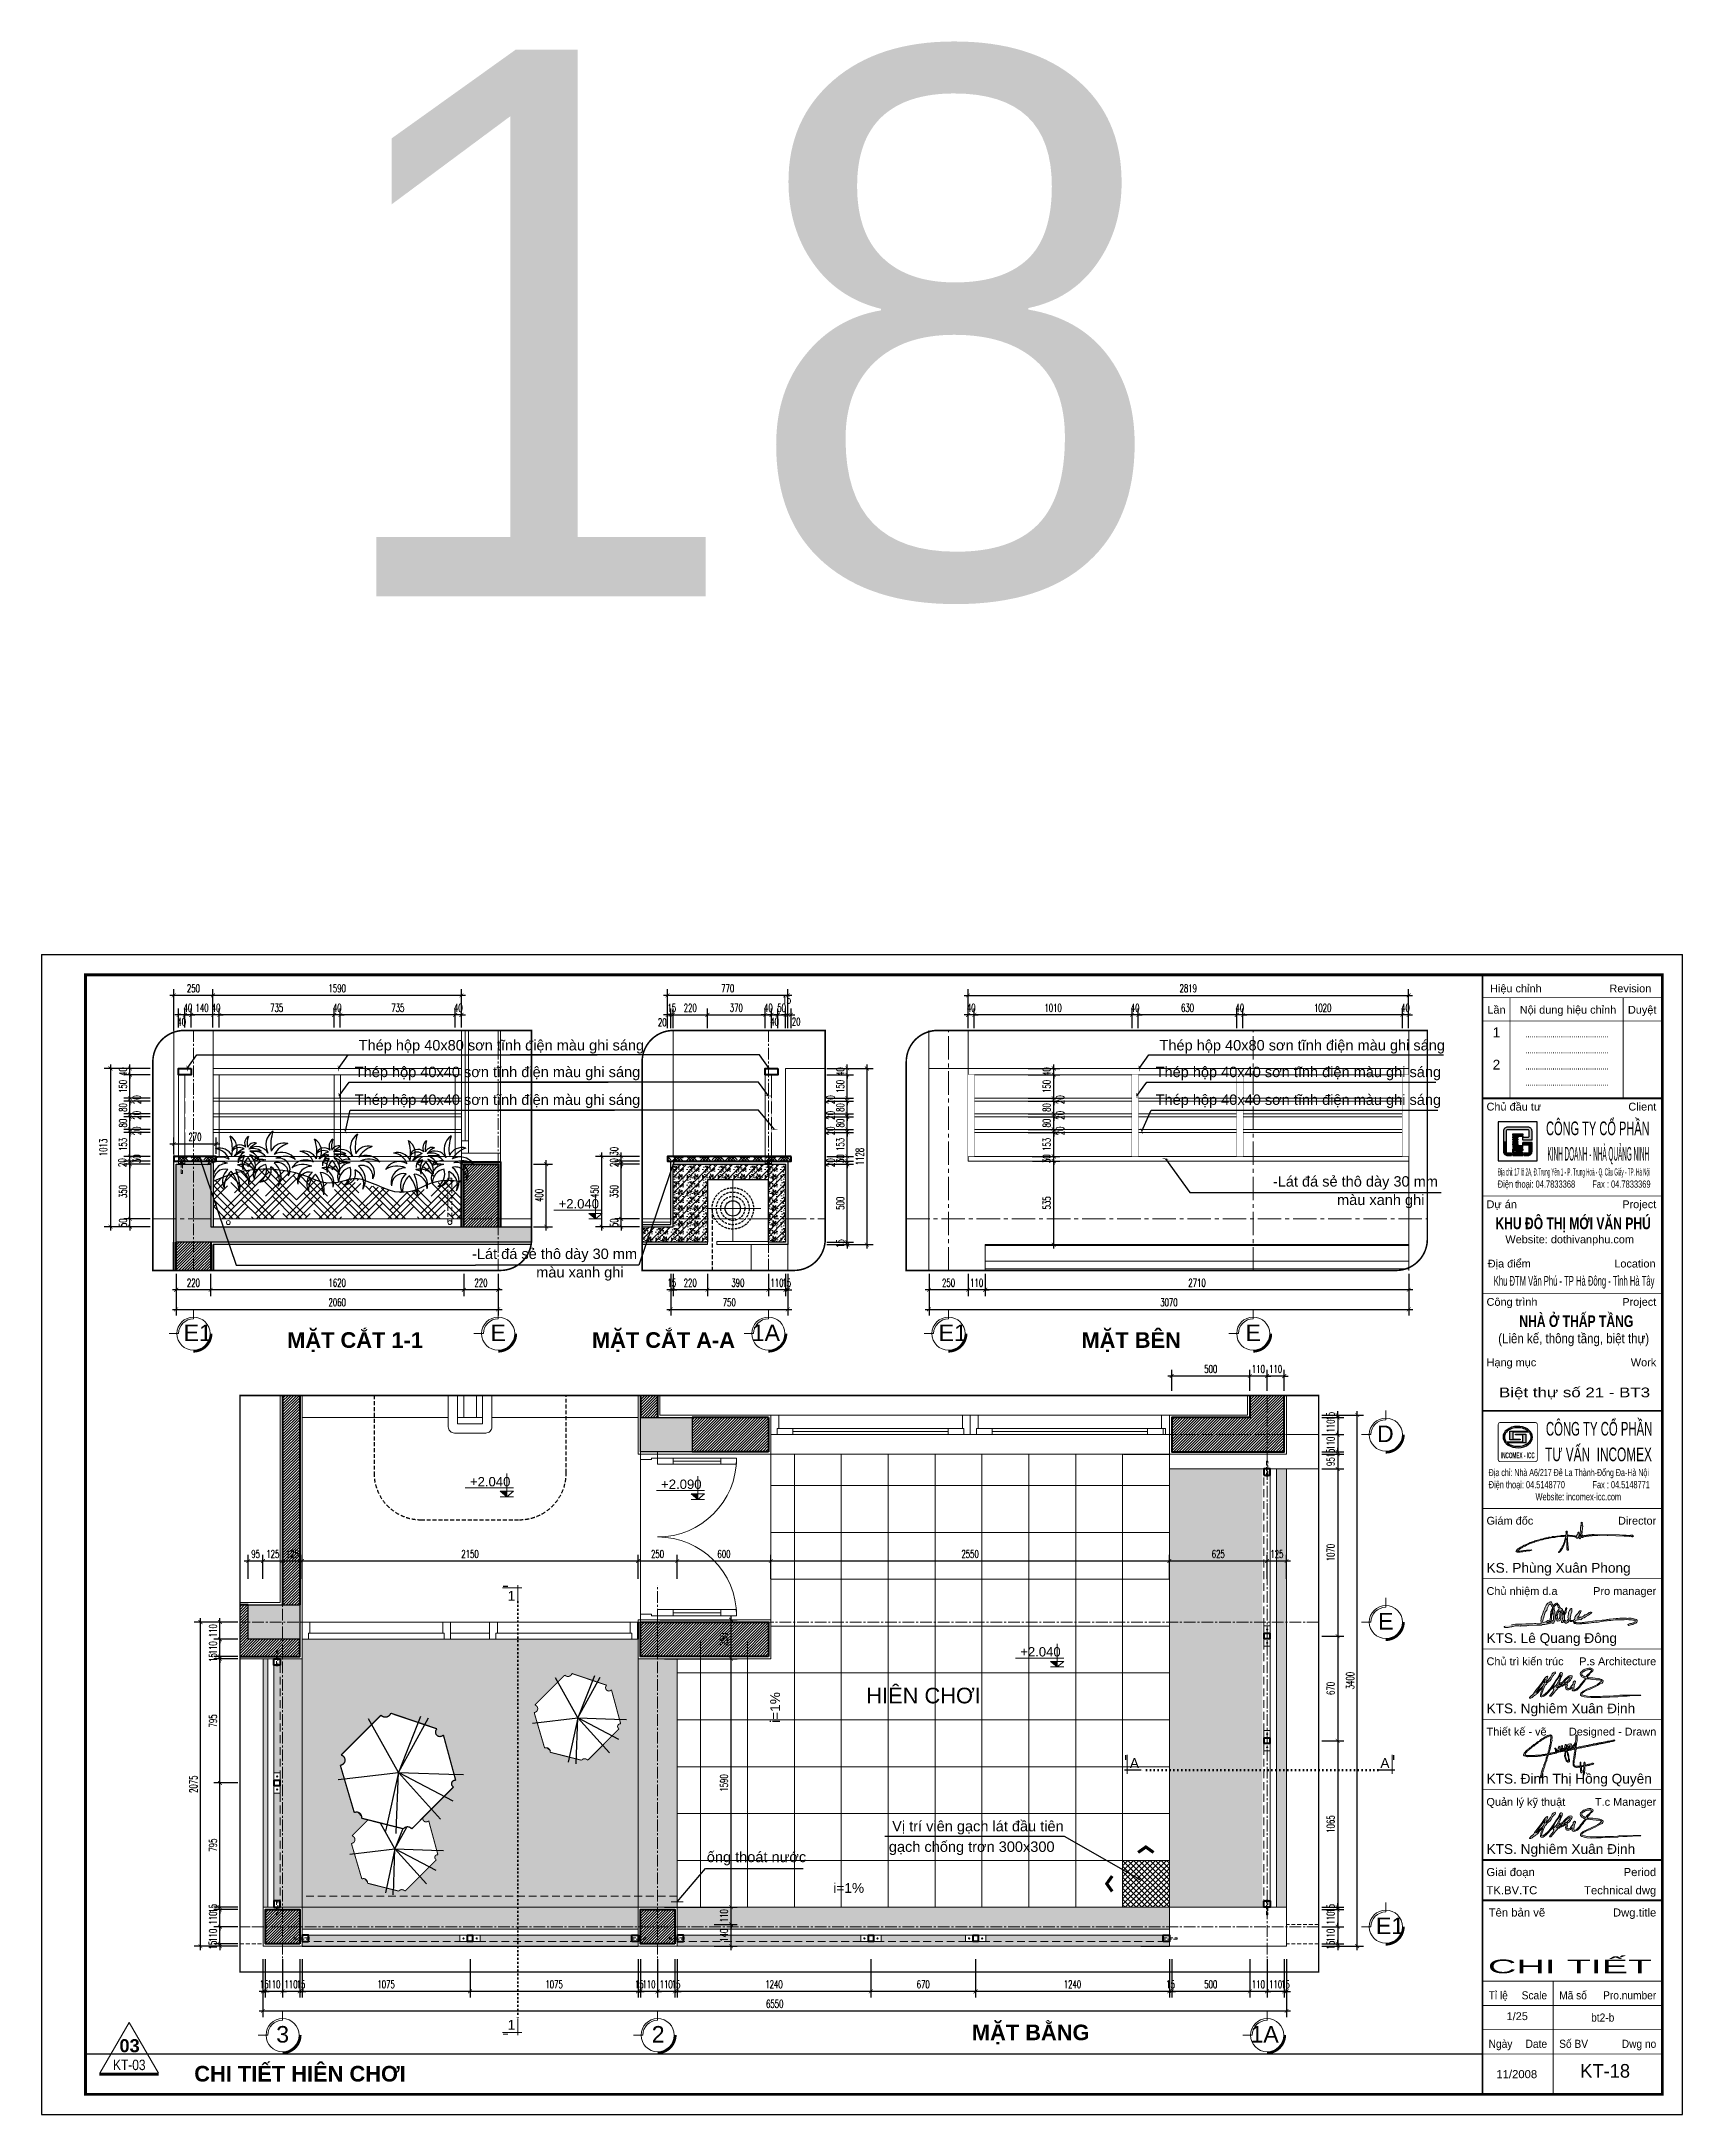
# Model space of a CAD drawing. Header units: millimetres. Extents: x -229618 to 2906, y -178063 to 96806.
# Drawn here: x -94923 to -84422, y -56426 to -43155 of the extents above; entities that cross this region are included whole.
import ezdxf
from ezdxf.enums import TextEntityAlignment as Align

# ---------------------------------------------------------------- set-up
doc = ezdxf.new("R2010")
doc.units = ezdxf.units.MM
doc.header["$LTSCALE"] = 200
doc.header["$MEASUREMENT"] = 0
doc.set_wipeout_variables(frame=1)
doc.header["$PDMODE"] = 3
doc.header["$PDSIZE"] = 50
for name, pattern in [('CENTER', [2, 1.25, -0.25, 0.25, -0.25]), ('CENTER2', [1.125, 0.75, -0.125, 0.125, -0.125]), ('DASHED2', [0.375, 0.25, -0.125]), ('DOT2', [0.125, 0, -0.125]), ('HIDDEN2', [0.1875, 0.125, -0.0625])]:
    doc.linetypes.add(name, pattern=pattern)
doc.layers.get('0').update_dxf_attribs({"color": 95, "linetype": 'CONTINUOUS'})
doc.layers.get('DEFPOINTS').update_dxf_attribs({"linetype": 'CONTINUOUS'})
for name, color, linetype, lineweight in [('1noithat', 146, 'CONTINUOUS', 13), ('cat', 1, 'CONTINUOUS', 40), ('hatch', 250, 'CONTINUOUS', 5), ('KH cat', 2, 'HIDDEN2', 50), ('khuat', 8, 'DASHED2', 15), ('nho', 252, 'CONTINUOUS', 15), ('thay', 7, 'CONTINUOUS', 18), ('tim', 18, 'CENTER2', 9)]:
    doc.layers.add(name, color=color, linetype=linetype, lineweight=lineweight)
for name, color, linetype in [('CAY', 84, 'CONTINUOUS'), ('Cayxanh', 99, 'CONTINUOUS'), ('COT', 2, 'CONTINUOUS'), ('CUA', 145, 'CONTINUOUS'), ('DIM', 251, 'CONTINUOUS'), ('KHUNGTEN', 7, 'CONTINUOUS'), ('NETTHAY', 252, 'CONTINUOUS'), ('NOITHAT', 99, 'CONTINUOUS'), ('TEXT', 33, 'CONTINUOUS'), ('TRUC', 251, 'CENTER'), ('VAT-LIEU', 251, 'CONTINUOUS'), ('VLIEU', 15, 'CONTINUOUS')]:
    doc.layers.add(name, color=color, linetype=linetype)
doc.layers.add('in', color=203, linetype='CONTINUOUS', lineweight=5, plot=False)
doc.styles.add('Aria H B iso', font='Vharialb_0.ttf')
doc.styles.add('Aria H iso', font='Vharial_0.ttf')
doc.styles.add('Arial iso', font='vnarial_0.ttf')
doc.styles.add('Arial N   H iso', font='Vharialn_0.ttf')
doc.styles.add('Arial N  iso', font='vnarialn_0.ttf')
doc.styles.add('khung', font='Vhcentn_0.ttf')
doc.styles.add('NHO2', font='vncc-rms.shx', dxfattribs={"width": 0.65})
doc.styles.add('Scale', font='vnsimli.shx', dxfattribs={"width": 0.65, "bigfont": 'bigfont.shx'})
doc.styles.add('TEXT1', font='Vhavan_0.ttf', dxfattribs={"height": 200})
doc.dimstyles.new('Scale', dxfattribs={"dimscale": 75, "dimtxt": 2, "dimasz": 1, "dimexe": 1.6, "dimexo": 0, "dimgap": 0.8, "dimtad": 1, "dimdec": 0, "dimzin": 0, "dimdsep": 46, "dimtxsty": 'Scale', "dimblk": 'ARCHTICK', "dimcen": 0.1, "dimdle": 1, "dimclrd": 256, "dimclre": 256, "dimclrt": 3, "dimadec": 0, "dimazin": 0, "dimtfac": 1, "dimtdec": 0, "dimtix": 1, "dimtmove": 2, "dimatfit": 3, "dimldrblk": 'ARCHTICK', "dimfxl": 0, "dimtolj": 1, "dimtzin": 0, "dimarcsym": 0})

msp = doc.modelspace()

# ---------------------------------------------------------------- texts
at = {"layer": 'TEXT'}
for s, height, style, p in [('ThÐp hép 40x80 s¬n tÜnh ®iÖn mµu ghi s¸ng', 66.667, 'Arial iso', (-92893.7, -49613.6)), ('ThÐp hép 40x80 s¬n tÜnh ®iÖn mµu ghi s¸ng', 66.667, 'Arial iso', (-87769.1, -49613.6)), ('ThÐp hép 40x40 s¬n tÜnh ®iÖn mµu ghi s¸ng', 66.667, 'Arial iso', (-92918.5, -49784.5)), ('ThÐp hép 40x40 s¬n tÜnh ®iÖn mµu ghi s¸ng', 66.667, 'Arial iso', (-92918.5, -49962.2)), ('-L¸t ®¸ sÎ th« dµy 30 mm', 66.667, 'Arial iso', (-87043.6, -50485.4)), ('mµu xanh ghi', 66.667, 'Arial iso', (-86632.9, -50603.4)), ('-L¸t ®¸ sÎ th« dµy 30 mm', 66.667, 'Arial iso', (-92168.1, -50949)), ('mµu xanh ghi', 66.667, 'Arial iso', (-91757.5, -51067)), ('hiªn ch¬i', 100, 'Aria H iso', (-89645.5, -53793.3)), ('VÞ trÝ viªn g¹ch l¸t ®Çu tiªn', 66.667, 'Arial iso', (-89479.7, -54612.6)), ('g¹ch chèng tr¬n 300x300', 66.667, 'Arial iso', (-89501, -54744.2)), ('èng tho¸t n\xadíc ', 66.667, 'Arial iso', (-90666, -54810)), ('i=1%%%', 62.5, 'Arial iso', (-89856, -55006.4))]:
    msp.add_text(s, height=height, dxfattribs=dict(at, style=style)).set_placement(p)
at = {"layer": 'TEXT', "style": 'Aria H B iso'}
for s, p in [('mÆt C¾T 1-1', (-92916.7, -51517.6)), ('mÆt C¾T A-A', (-90943.3, -51517.6)), ('mÆt bªn', (-87950.4, -51517.6)), ('mÆt b»ng ', (-88573.9, -55949.7)), ('chi tiÕt hiªn ch¬i', (-93269.2, -56214.2))]:
    msp.add_text(s, height=100, dxfattribs=at).set_placement(p, align=Align.CENTER)
at = {"layer": 'TEXT', "style": 'Arial iso'}
msp.add_text('i=1%%%', height=62.5, rotation=90, dxfattribs=at).set_placement((-90197.8, -53918.1))
at = {"layer": 'VLIEU', "style": 'Aria H iso'}
msp.add_text('18', height=3500, dxfattribs=at).set_placement((-93153.5, -46706.8))

# ---------------------------------------------------------------- blocks, each defined once
blk = doc.blocks.new('LO GO NHA QUANG NINH')
at = {"layer": 'hatch', "lineweight": -2}
for points in [[(865, 759, 0.414214), (759, 865), (241, 865, 0.414214), (135, 759), (135, 500), (205, 500), (205, 759, -0.414214), (241, 795), (759, 795, -0.414214), (795, 759), (795, 640, -0.414214), (759, 604), (632, 604), (632, 533), (865, 533)], [(342, 205), (241, 205, -0.414214), (205, 241), (205, 500), (135, 500), (135, 241, 0.414214), (241, 135), (342, 135)], [(865, 474), (632, 474), (632, 404), (759, 404, -0.414214), (795, 368), (795, 241, -0.414214), (759, 205), (658, 205), (658, 135), (759, 135, 0.414214), (865, 241)]]:
    blk.add_hatch(color=32, dxfattribs=at).paths.add_polyline_path(points)
h = blk.add_hatch(color=32, dxfattribs=at)
h.paths.add_polyline_path([(378, 428), (499, 428), (499, 404), (378, 404)])
h.paths.add_polyline_path([(378, 472), (499, 472), (499, 448), (378, 448)])
h.paths.add_polyline_path([(378, 516), (499, 516), (499, 492), (378, 492)])
h.paths.add_polyline_path([(378, 560), (499, 560), (499, 536), (378, 536)])
h.paths.add_polyline_path([(378, 604), (499, 604), (499, 580), (378, 580)])
h.paths.add_polyline_path([(378, 648), (632, 648), (632, 624), (378, 624)])
h.paths.add_polyline_path([(378, 692), (632, 692), (632, 668), (378, 668)])
h = blk.add_hatch(color=32, dxfattribs=at)
h.paths.add_polyline_path([(378, 316), (632, 316), (632, 340), (378, 340)])
h.paths.add_polyline_path([(378, 360), (632, 360), (632, 384), (378, 384)])
h.paths.add_polyline_path([(632, 216), (632, 188), (578, 188), (578, 296), (632, 296), (632, 268), (606, 268), (606, 216)])
h.paths.add_polyline_path([(558, 216), (558, 188), (503, 188), (503, 296), (558, 296), (558, 268), (532, 268), (532, 216)])
h.paths.add_polyline_path([(458, 216), (403, 216), (403, 268), (458, 268)], flags=16)
h.paths.add_polyline_path([(483, 188), (378, 188), (378, 296), (483, 296)])
h.paths.add_polyline_path([(378, 135), (632, 135), (632, 168), (378, 168)])
for p, q in [((632, 533), (632, 604)), ((865, 533), (632, 533)), ((342, 205), (342, 135)), ((865, 474), (632, 474)), ((632, 404), (632, 474)), ((658, 205), (658, 135))]:
    blk.add_line(p, q, dxfattribs=at)
for points in [[(865, 533), (865, 759, 0.414214), (759, 865), (241, 865, 0.414214), (135, 759), (135, 241, 0.414214), (241, 135), (342, 135)], [(632, 604), (759, 604, 0.414214), (795, 640), (795, 759, 0.414214), (759, 795), (241, 795, 0.414214), (205, 759), (205, 241, 0.414214), (241, 205), (342, 205)], [(658, 205), (759, 205, 0.414214), (795, 241), (795, 368, 0.414214), (759, 404), (632, 404)], [(658, 135), (759, 135, 0.414214), (865, 241), (865, 474)]]:
    blk.add_lwpolyline(points, format="xyb", dxfattribs=at)
for points in [[(378, 692), (632, 692), (632, 668), (378, 668)], [(378, 648), (632, 648), (632, 624), (378, 624)], [(378, 604), (499, 604), (499, 580), (378, 580)], [(378, 560), (499, 560), (499, 536), (378, 536)], [(378, 516), (499, 516), (499, 492), (378, 492)], [(378, 472), (499, 472), (499, 448), (378, 448)], [(378, 428), (499, 428), (499, 404), (378, 404)], [(378, 360), (632, 360), (632, 384), (378, 384)], [(378, 316), (632, 316), (632, 340), (378, 340)], [(483, 188), (378, 188), (378, 296), (483, 296)], [(378, 135), (632, 135), (632, 168), (378, 168)], [(458, 216), (403, 216), (403, 268), (458, 268)]]:
    blk.add_lwpolyline(points, close=True, dxfattribs=at)
for points in [[(558, 216), (558, 188), (503, 188), (503, 296), (558, 296), (558, 268), (532, 268), (532, 216), (558, 216)], [(632, 216), (632, 188), (578, 188), (578, 296), (632, 296), (632, 268), (606, 268), (606, 216), (632, 216)]]:
    blk.add_lwpolyline(points, dxfattribs=at)
at = {"layer": 'thay', "lineweight": -2}
blk.add_lwpolyline([(0, 0), (1000, 0), (1000, 1000), (0, 1000)], close=True, dxfattribs=at)
blk = doc.blocks.new('a dong')
at = {"layer": 'hatch', "ltscale": 30}
h = blk.add_hatch(color=256, dxfattribs=at)
h.paths.add_polyline_path([(989, 288), (981, 297), (976, 303), (962, 308), (954, 308), (948, 319), (945, 326), (931, 354), (919, 372), (912, 378), (897, 392), (889, 394), (879, 390), (869, 384), (862, 378), (852, 370), (849, 365), (840, 357), (834, 349), (840, 337), (844, 316), (850, 333), (857, 342), (871, 357), (877, 363), (885, 370), (892, 372), (897, 371), (903, 363), (911, 343), (917, 325), (927, 314), (931, 305), (928, 286), (922, 279), (915, 273), (904, 259), (893, 240), (887, 223), (881, 213), (881, 195), (880, 180), (879, 165), (879, 151), (887, 125), (892, 110), (895, 98), (904, 87), (928, 92), (938, 92), (948, 99), (955, 115), (961, 126), (962, 137), (962, 146), (964, 160), (969, 171), (970, 182), (970, 195), (970, 206), (968, 211), (965, 222), (965, 236), (963, 249), (962, 259), (963, 264), (974, 267), (984, 245), (986, 237), (990, 219), (993, 210), (996, 193), (996, 188), (994, 147), (993, 138), (989, 129), (985, 124), (978, 86), (971, 80), (973, 66), (986, 64), (993, 64), (999, 66), (1005, 84), (1004, 93), (1005, 102), (1012, 106), (1016, 100), (1019, 90), (1020, 81), (1023, 71), (1030, 65), (1042, 55), (1051, 53), (1059, 55), (1073, 64), (1083, 68), (1098, 92), (1107, 99), (1114, 96), (1120, 91), (1129, 83), (1150, 82), (1164, 87), (1172, 87), (1175, 82), (1175, 73), (1181, 61), (1189, 56), (1196, 51), (1207, 49), (1213, 49), (1221, 45), (1226, 43), (1253, 43), (1270, 43), (1283, 43), (1307, 45), (1318, 45), (1329, 48), (1364, 49), (1380, 51), (1393, 52), (1425, 56), (1439, 56), (1478, 58), (1502, 63), (1521, 64), (1563, 70), (1572, 68), (1655, 83), (1689, 89), (1723, 93), (1750, 96), (1779, 97), (1810, 100), (1855, 104), (1888, 110), (1922, 111), (1958, 113), (2041, 113), (2085, 115), (2119, 111), (2162, 110), (2184, 106), (2203, 106), (2224, 103), (2228, 96), (2227, 87), (2220, 71), (2191, 58), (2176, 52), (2162, 50), (2147, 48), (2126, 45), (2113, 40), (2101, 33), (2102, 26), (2112, 20), (2120, 16), (2134, 19), (2151, 26), (2159, 26), (2185, 34), (2201, 42), (2217, 46), (2239, 56), (2249, 64), (2256, 73), (2261, 82), (2262, 98), (2254, 106), (2254, 115), (2204, 129), (2189, 133), (2160, 139), (2144, 138), (2111, 137), (2100, 136), (2077, 137), (1998, 138), (1980, 140), (1963, 137), (1929, 135), (1901, 132), (1803, 121), (1786, 120), (1764, 118), (1743, 115), (1727, 110), (1711, 107), (1680, 105), (1667, 103), (1647, 99), (1583, 93), (1547, 95), (1384, 72), (1371, 72), (1353, 68), (1326, 67), (1313, 61), (1284, 61), (1229, 64), (1212, 65), (1206, 66), (1201, 84), (1205, 91), (1211, 99), (1228, 107), (1243, 109), (1264, 109), (1286, 114), (1300, 113), (1333, 137), (1361, 147), (1382, 162), (1433, 193), (1480, 225), (1489, 229), (1490, 237), (1479, 242), (1463, 241), (1446, 235), (1430, 226), (1411, 208), (1394, 196), (1371, 196), (1350, 174), (1335, 167), (1321, 161), (1306, 158), (1293, 155), (1269, 140), (1255, 139), (1245, 138), (1246, 142), (1249, 148), (1253, 157), (1255, 164), (1266, 172), (1267, 175), (1284, 219), (1296, 235), (1304, 248), (1308, 257), (1309, 263), (1299, 266), (1291, 266), (1287, 263), (1276, 253), (1265, 238), (1256, 227), (1248, 215), (1233, 199), (1225, 190), (1208, 170), (1198, 150), (1198, 142), (1200, 127), (1196, 117), (1178, 108), (1168, 101), (1154, 98), (1138, 98), (1131, 100), (1124, 105), (1123, 110), (1116, 120), (1119, 126), (1125, 134), (1119, 145), (1126, 162), (1129, 172), (1134, 188), (1134, 203), (1137, 213), (1140, 220), (1148, 245), (1148, 257), (1152, 275), (1152, 288), (1152, 294), (1149, 299), (1142, 304), (1136, 304), (1127, 300), (1122, 292), (1119, 283), (1111, 268), (1105, 261), (1100, 247), (1090, 236), (1093, 202), (1088, 191), (1085, 180), (1083, 156), (1087, 139), (1090, 128), (1095, 119), (1088, 115), (1078, 104), (1067, 94), (1052, 86), (1043, 89), (1039, 95), (1030, 103), (1026, 111), (1023, 124), (1024, 136), (1027, 146), (1027, 156), (1027, 169), (1027, 178), (1027, 184), (1027, 194), (1036, 215), (1044, 226), (1055, 239), (1052, 268), (1057, 284), (1061, 296), (1066, 302), (1059, 318), (1044, 298), (1043, 287), (1042, 276), (1035, 268), (1031, 261), (1024, 241), (1025, 232), (1025, 221), (1021, 210), (1010, 200), (1007, 205), (1006, 211), (1006, 241), (1005, 252), (1004, 257), (998, 269), (993, 278)])
h.paths.add_polyline_path([(938, 265), (947, 251), (951, 235), (944, 218), (945, 183), (946, 164), (941, 143), (939, 136), (925, 123), (919, 123), (911, 125), (905, 132), (904, 147), (903, 156), (902, 190), (909, 207), (913, 221), (915, 234), (920, 241), (927, 253)], flags=16)
h.paths.add_polyline_path([(806, 412), (796, 418), (783, 416), (776, 414), (761, 407), (754, 403), (743, 396), (728, 385), (717, 369), (712, 360), (707, 352), (701, 338), (696, 324), (687, 291), (681, 283), (672, 268), (668, 259), (652, 201), (644, 188), (638, 178), (625, 146), (625, 129), (625, 122), (621, 92), (627, 78), (627, 71), (627, 62), (627, 56), (629, 49), (626, 48), (611, 43), (562, 42), (555, 42), (539, 46), (516, 47), (484, 45), (477, 44), (458, 43), (412, 45), (399, 44), (384, 44), (366, 42), (300, 35), (276, 36), (222, 40), (202, 40), (190, 37), (159, 30), (139, 27), (122, 26), (83, 13), (68, 12), (44, 11), (33, 12), (15, 4), (0, 0), (0, -9), (7, -18), (37, -18), (46, -18), (66, -18), (76, -15), (91, -12), (111, -9), (130, -7), (140, -2), (154, -1), (188, 7), (230, 7), (248, 7), (268, 4), (278, 8), (338, 10), (362, 10), (385, 11), (399, 13), (414, 15), (556, 23), (608, 23), (636, 22), (652, 30), (691, 33), (710, 37), (721, 36), (774, 51), (785, 55), (795, 58), (802, 61), (809, 59), (820, 53), (827, 51), (843, 61), (847, 75), (850, 80), (859, 91), (864, 130), (864, 144), (864, 157), (865, 172), (864, 179), (858, 224), (859, 247), (853, 273), (850, 287), (848, 307), (844, 316), (840, 337), (834, 349), (825, 361), (811, 398)])
h.paths.add_polyline_path([(782, 384), (798, 365), (804, 352), (812, 339), (822, 325), (827, 304), (828, 291), (829, 291), (828, 290), (829, 286), (828, 272), (828, 258), (834, 214), (834, 193), (835, 168), (836, 155), (837, 133), (837, 123), (835, 112), (833, 100), (822, 87), (820, 89), (818, 91), (817, 92), (815, 94), (808, 102), (802, 120), (801, 146), (802, 165), (803, 184), (806, 204), (810, 213), (815, 246), (815, 250), (815, 262), (815, 275), (818, 284), (822, 290), (828, 291), (827, 304), (822, 325), (818, 314), (813, 304), (807, 294), (802, 280), (802, 267), (795, 260), (794, 252), (790, 220), (790, 215), (788, 211), (786, 203), (784, 192), (785, 177), (785, 166), (785, 151), (782, 132), (783, 123), (781, 115), (781, 105), (768, 103), (743, 97), (723, 87), (705, 78), (663, 68), (657, 71), (653, 81), (658, 95), (664, 129), (670, 137), (697, 241), (726, 274), (729, 290), (730, 305), (763, 374)], flags=16)
h.paths.add_polyline_path([(785, 88), (787, 87), (790, 87), (792, 84), (795, 81), (789, 77), (783, 73), (780, 72), (777, 71), (766, 70), (749, 64), (741, 62), (731, 62), (726, 63), (725, 65), (733, 67), (740, 70), (746, 73), (756, 75), (765, 79), (768, 81), (776, 84)], flags=16)
for points in [[(15, 4), (0, 0), (0, -9), (7, -18), (37, -18), (46, -18), (66, -18), (76, -15), (91, -12), (111, -9), (130, -7), (140, -2), (154, -1), (188, 7), (230, 7), (248, 7), (268, 4), (278, 8), (338, 10), (362, 10), (385, 11), (399, 13), (414, 15), (556, 23), (608, 23), (636, 22), (652, 30), (691, 33), (710, 37), (721, 36), (774, 51), (785, 55), (795, 58), (802, 61), (809, 59), (820, 53), (827, 51), (827, 51), (843, 61), (847, 75), (850, 80), (859, 91), (864, 130), (864, 144), (864, 157), (865, 172), (864, 179), (858, 224), (859, 247), (853, 273), (850, 287), (848, 307), (844, 316), (840, 337), (834, 349), (825, 361), (811, 398), (806, 412), (796, 418), (783, 416), (776, 414), (761, 407), (754, 403), (743, 396), (728, 385), (717, 369), (712, 360), (707, 352), (701, 338), (696, 324), (687, 291), (681, 283), (672, 268), (668, 259), (652, 201), (644, 188), (638, 178), (625, 146), (625, 129), (625, 122), (621, 92), (627, 78), (627, 71), (627, 62), (627, 56), (629, 49), (626, 48), (611, 43), (562, 42), (555, 42), (539, 46), (516, 47), (484, 45), (477, 44), (458, 43), (412, 45), (399, 44), (384, 44), (366, 42), (300, 35), (276, 36), (222, 40), (202, 40), (190, 37), (159, 30), (139, 27), (122, 26)], [(781, 105), (768, 103), (743, 97), (723, 87), (705, 78), (663, 68), (657, 71), (653, 81), (658, 95), (664, 129), (670, 137), (697, 241), (726, 274), (729, 290), (730, 305), (763, 374), (782, 384), (782, 384), (782, 384), (798, 365), (804, 352), (812, 339), (822, 325), (822, 325), (827, 304), (829, 286), (828, 258), (834, 214), (834, 193), (835, 168), (836, 143), (837, 123), (833, 100), (833, 100), (822, 87), (822, 87), (808, 102), (802, 120), (801, 146), (803, 184), (806, 204), (806, 204), (814, 221), (815, 232), (815, 242), (815, 250), (815, 262), (815, 275), (818, 284), (822, 290), (828, 291)], [(834, 349), (840, 357), (849, 365), (852, 370), (862, 378), (869, 384), (879, 390), (889, 394), (897, 392), (912, 378), (919, 372), (931, 354), (945, 326), (948, 319), (954, 308), (962, 308), (976, 303), (981, 297), (989, 288), (993, 278), (998, 269), (1004, 257), (1005, 252), (1006, 241), (1006, 211), (1007, 205), (1010, 200), (1010, 200), (1010, 200), (1021, 210), (1025, 221), (1025, 232), (1024, 241), (1031, 261), (1035, 268), (1042, 276), (1043, 287), (1044, 298), (1059, 318), (1059, 318), (1066, 302), (1061, 296), (1057, 284), (1052, 268), (1055, 239), (1055, 239), (1044, 226), (1036, 215), (1027, 194), (1027, 184), (1027, 178), (1027, 169), (1027, 156), (1027, 146), (1024, 136), (1023, 124), (1026, 111), (1030, 103), (1030, 103), (1039, 95), (1043, 89), (1052, 86), (1067, 94), (1078, 104), (1088, 115), (1095, 119), (1090, 128), (1087, 139), (1083, 156), (1085, 180), (1088, 191), (1093, 202), (1090, 236), (1100, 247), (1105, 261), (1111, 268), (1119, 283), (1122, 292), (1127, 300), (1136, 304), (1142, 304), (1149, 299), (1152, 294), (1152, 288), (1152, 275), (1148, 257), (1148, 245), (1140, 220), (1137, 213), (1134, 203), (1134, 188), (1129, 172), (1126, 162), (1119, 145), (1119, 145), (1125, 134), (1119, 126), (1116, 120), (1123, 110), (1124, 105), (1131, 100), (1138, 98), (1154, 98), (1168, 101), (1178, 108), (1196, 117), (1200, 127), (1198, 142), (1198, 150), (1208, 170), (1225, 190), (1233, 199), (1248, 215), (1256, 227), (1265, 238), (1276, 253), (1287, 263), (1291, 266), (1299, 266), (1299, 266), (1309, 263), (1308, 257), (1304, 248), (1296, 235), (1284, 219), (1267, 175), (1266, 172), (1255, 164), (1253, 157), (1249, 148), (1246, 142), (1245, 138), (1255, 139), (1269, 140), (1293, 155), (1306, 158), (1321, 161), (1335, 167), (1350, 174), (1371, 196), (1394, 196), (1411, 208), (1430, 226), (1446, 235), (1463, 241), (1479, 242), (1479, 242), (1490, 237), (1489, 229), (1480, 225), (1433, 193), (1382, 162), (1361, 147), (1333, 137), (1300, 113), (1286, 114), (1264, 109), (1243, 109), (1228, 107), (1211, 99), (1211, 99), (1205, 91), (1201, 84), (1206, 66), (1212, 65), (1229, 64), (1284, 61), (1313, 61), (1326, 67), (1353, 68), (1371, 72), (1384, 72), (1547, 95), (1583, 93), (1647, 99), (1667, 103), (1680, 105), (1711, 107), (1727, 110), (1743, 115), (1764, 118), (1786, 120), (1803, 121), (1901, 132), (1929, 135), (1963, 137), (1980, 140), (1998, 138), (2077, 137), (2077, 137), (2100, 136), (2111, 137), (2144, 138), (2160, 139), (2189, 133), (2204, 129), (2254, 115), (2254, 106), (2262, 98), (2262, 98), (2261, 82), (2256, 73), (2249, 64), (2239, 56), (2217, 46), (2201, 42), (2185, 34), (2159, 26), (2151, 26), (2134, 19), (2120, 16), (2112, 20), (2102, 26), (2102, 26), (2101, 33), (2113, 40), (2126, 45), (2126, 45), (2147, 48), (2162, 50), (2176, 52), (2191, 58), (2220, 71), (2220, 71), (2227, 87), (2228, 96), (2224, 103), (2203, 106), (2184, 106), (2162, 110), (2119, 111), (2085, 115), (2041, 113), (1958, 113), (1958, 113), (1922, 111), (1888, 110), (1855, 104), (1810, 100), (1779, 97), (1750, 96), (1723, 93), (1689, 89), (1655, 83), (1572, 68), (1563, 70), (1521, 64), (1502, 63), (1478, 58), (1439, 56), (1425, 56), (1393, 52), (1380, 51), (1364, 49), (1329, 48), (1318, 45), (1307, 45), (1283, 43), (1258, 43), (1226, 43), (1216, 47), (1202, 57), (1202, 57), (1186, 74)], [(1283, 43), (1270, 43), (1253, 43), (1226, 43), (1221, 45), (1213, 49), (1207, 49), (1196, 51), (1189, 56), (1181, 61), (1175, 73), (1175, 82), (1172, 87), (1164, 87), (1150, 82), (1129, 83), (1120, 91), (1114, 96), (1107, 99), (1098, 92), (1083, 68), (1073, 64), (1059, 55), (1051, 53), (1042, 55), (1030, 65), (1023, 71), (1020, 81), (1019, 90), (1016, 100), (1012, 106), (1005, 102), (1004, 93), (1005, 84), (999, 66), (993, 64), (986, 64), (973, 66), (971, 80), (978, 86), (985, 124), (989, 129), (993, 138), (994, 147), (996, 188), (996, 193), (993, 210), (990, 219), (986, 237), (984, 245), (974, 267), (974, 267), (963, 264), (962, 259), (963, 249), (965, 236), (965, 222), (968, 211), (970, 206), (970, 195), (970, 182), (969, 171), (964, 160), (962, 146), (962, 137), (961, 126), (955, 115), (948, 99), (948, 99), (938, 92), (928, 92), (904, 87), (904, 87), (895, 98), (892, 110), (887, 125), (879, 151), (879, 165), (880, 180), (881, 195), (881, 213), (887, 223), (893, 240), (904, 259), (915, 273), (922, 279), (928, 286), (931, 305), (927, 314), (917, 325), (911, 343), (903, 363), (897, 371), (892, 372), (885, 370), (877, 363), (871, 357), (857, 342), (850, 333), (844, 316)], [(726, 65), (733, 67), (746, 73), (756, 75), (763, 78), (768, 81), (776, 84), (785, 88), (790, 87), (795, 81), (783, 73), (777, 71), (766, 70), (749, 64), (741, 62), (731, 62), (726, 63), (725, 65), (725, 65)], [(725, 64), (729, 66), (733, 67), (740, 70), (751, 74), (756, 75), (776, 84), (785, 88), (787, 87), (790, 87), (792, 84), (795, 81), (795, 81), (789, 77), (783, 73), (780, 72), (766, 70), (749, 64), (736, 62), (728, 62), (725, 65)], [(781, 105), (781, 115), (783, 123), (782, 132), (785, 151), (785, 166), (785, 177), (784, 192), (786, 203), (788, 211), (790, 215), (790, 220), (794, 252), (795, 260), (802, 267), (802, 280), (807, 294), (813, 304), (818, 314), (818, 314), (822, 325), (822, 325)], [(822, 87), (833, 100), (835, 112), (837, 123), (837, 133), (836, 155), (835, 168), (834, 193), (834, 214), (828, 258), (828, 272), (829, 286), (828, 291), (829, 291), (820, 287), (815, 268), (815, 246), (810, 213), (802, 165), (801, 146), (802, 120), (808, 102), (815, 94), (815, 94), (815, 91)], [(815, 94), (817, 92), (818, 91), (818, 91), (820, 89), (822, 87)], [(938, 265), (927, 253), (920, 241), (915, 234), (913, 221), (909, 207), (902, 190), (903, 156), (904, 147), (905, 132), (911, 125), (919, 123), (925, 123), (939, 136), (941, 143), (946, 164), (945, 183), (944, 218), (951, 235), (947, 251), (938, 265)]]:
    blk.add_lwpolyline(points, dxfattribs=at)
blk = doc.blocks.new('anhphong-gd')
at = {"layer": 'hatch', "ltscale": 30}
h = blk.add_hatch(color=256, dxfattribs=at)
edge = h.paths.add_edge_path()
edge.add_line((-1, 5), (-45, -1))
edge.add_line((-45, -1), (-97, -3))
edge.add_line((-97, -3), (-133, -7))
edge.add_line((-133, -7), (-153, -10))
edge.add_line((-153, -10), (-176, -14))
edge.add_line((-176, -14), (-193, -14))
edge.add_line((-193, -14), (-228, -20))
edge.add_line((-228, -20), (-247, -20))
edge.add_line((-247, -20), (-267, -20))
edge.add_line((-267, -20), (-270, -20))
edge.add_line((-270, -20), (-270, -16))
edge.add_line((-270, -16), (-264, -11))
edge.add_line((-264, -11), (-255, -5))
edge.add_line((-255, -5), (-244, 5))
edge.add_line((-244, 5), (-237, 13))
edge.add_line((-237, 13), (-223, 23))
edge.add_line((-223, 23), (-215, 29))
edge.add_line((-215, 29), (-189, 44))
edge.add_line((-189, 44), (-179, 52))
edge.add_line((-179, 52), (-169, 57))
edge.add_line((-169, 57), (-142, 72))
edge.add_line((-142, 72), (-132, 77))
edge.add_line((-132, 77), (-124, 79))
edge.add_line((-124, 79), (-96, 95))
edge.add_line((-96, 95), (-87, 100))
edge.add_line((-87, 100), (-79, 103))
edge.add_line((-79, 103), (-51, 117))
edge.add_line((-51, 117), (-41, 122))
edge.add_line((-41, 122), (-15, 131))
edge.add_line((-15, 131), (-6, 133))
edge.add_line((-6, 133), (-1, 137))
edge.add_line((-1, 137), (8, 140))
edge.add_line((8, 140), (15, 142))
edge.add_line((15, 142), (44, 152))
edge.add_line((44, 152), (54, 152))
edge.add_line((54, 152), (63, 159))
edge.add_line((63, 159), (90, 166))
edge.add_line((90, 166), (102, 169))
edge.add_line((102, 169), (109, 174))
edge.add_line((109, 174), (139, 181))
edge.add_line((139, 181), (149, 186))
edge.add_line((149, 186), (163, 189))
edge.add_line((163, 189), (188, 196))
edge.add_line((188, 196), (200, 199))
edge.add_line((200, 199), (209, 201))
edge.add_line((209, 201), (231, 206))
edge.add_line((231, 206), (242, 209))
edge.add_line((242, 209), (262, 215))
edge.add_line((262, 215), (274, 218))
edge.add_line((274, 218), (281, 220))
edge.add_line((281, 220), (297, 220))
edge.add_line((297, 220), (311, 224))
edge.add_line((311, 224), (324, 226))
edge.add_line((324, 226), (336, 228))
edge.add_line((336, 228), (363, 234))
edge.add_line((363, 234), (375, 237))
edge.add_line((375, 237), (396, 241))
edge.add_line((396, 241), (408, 241))
edge.add_line((408, 241), (443, 245))
edge.add_line((443, 245), (455, 246))
edge.add_line((455, 246), (550, 259))
edge.add_line((550, 259), (579, 263))
edge.add_line((579, 263), (627, 263))
edge.add_line((627, 263), (646, 266))
edge.add_line((646, 266), (651, 266))
edge.add_line((651, 266), (655, 266))
edge.add_line((655, 266), (655, 260))
edge.add_line((655, 260), (641, 223))
edge.add_line((641, 223), (638, 196))
edge.add_line((638, 196), (628, 180))
edge.add_line((628, 180), (628, 168))
edge.add_line((628, 168), (617, 132))
edge.add_line((617, 132), (612, 112))
edge.add_line((612, 112), (606, 93))
edge.add_line((606, 93), (587, 67))
edge.add_line((587, 67), (580, 43))
edge.add_line((580, 43), (564, 25))
edge.add_line((564, 25), (554, 15))
edge.add_line((554, 15), (549, 5))
edge.add_line((549, 5), (541, -11))
edge.add_line((541, -11), (529, -19))
edge.add_line((529, -19), (529, -27))
edge.add_line((529, -27), (526, -33))
edge.add_line((526, -33), (523, -32))
edge.add_line((523, -32), (522, -35))
edge.add_line((522, -35), (518, -35))
edge.add_line((518, -35), (518, -42))
edge.add_line((518, -42), (521, -44))
edge.add_line((521, -44), (524, -45))
edge.add_line((524, -45), (527, -45))
edge.add_line((527, -45), (530, -42))
edge.add_line((530, -42), (534, -39))
edge.add_line((534, -39), (538, -37))
edge.add_line((538, -37), (543, -32))
edge.add_line((543, -32), (547, -27))
edge.add_line((547, -27), (553, -18))
edge.add_line((553, -18), (558, -13))
edge.add_line((558, -13), (565, -5))
edge.add_line((565, -5), (568, 2))
edge.add_line((568, 2), (573, 8))
edge.add_line((573, 8), (574, 9))
edge.add_line((574, 9), (590, 28))
edge.add_line((590, 28), (596, 45))
edge.add_line((596, 45), (604, 58))
edge.add_line((604, 58), (617, 85))
edge.add_line((617, 85), (621, 99))
edge.add_line((621, 99), (623, 109))
edge.add_line((623, 109), (633, 127))
edge.add_line((633, 127), (635, 139))
edge.add_line((635, 139), (642, 160))
edge.add_line((642, 160), (646, 166))
edge.add_line((646, 166), (646, 173))
edge.add_line((646, 173), (651, 198))
edge.add_line((651, 198), (659, 220))
edge.add_line((659, 220), (661, 225))
edge.add_line((661, 225), (661, 235))
edge.add_line((661, 235), (663, 238))
edge.add_line((663, 238), (666, 238))
edge.add_line((666, 238), (666, 233))
edge.add_line((666, 233), (666, 228))
edge.add_line((666, 228), (667, 218))
edge.add_line((667, 218), (673, 168))
edge.add_line((673, 168), (673, 139))
edge.add_line((673, 139), (673, 118))
edge.add_line((673, 118), (677, 83))
edge.add_line((677, 83), (677, 61))
edge.add_line((677, 61), (677, 51))
edge.add_line((677, 51), (680, 41))
edge.add_line((680, 41), (684, 34))
edge.add_line((684, 34), (680, 32))
edge.add_line((680, 32), (677, 31))
edge.add_line((677, 31), (676, 26))
edge.add_line((676, 26), (678, 22))
edge.add_line((678, 22), (678, 19))
edge.add_line((678, 19), (678, 17))
edge.add_line((678, 17), (680, 13))
edge.add_line((680, 13), (682, 10))
edge.add_line((682, 10), (684, 6))
edge.add_line((684, 6), (685, 3))
edge.add_line((685, 3), (686, 1))
edge.add_line((686, 1), (692, -4))
edge.add_line((692, -4), (694, -4))
edge.add_line((694, -4), (696, 0))
edge.add_line((696, 0), (699, 1))
edge.add_line((699, 1), (701, 2))
edge.add_line((701, 2), (708, -1))
edge.add_line((708, -1), (708, 2))
edge.add_line((708, 2), (708, 5))
edge.add_line((708, 5), (709, 8))
edge.add_line((709, 8), (709, 11))
edge.add_line((709, 11), (709, 14))
edge.add_line((709, 14), (708, 18))
edge.add_line((708, 18), (707, 20))
edge.add_line((707, 20), (706, 23))
edge.add_line((706, 23), (704, 27))
edge.add_line((704, 27), (704, 30))
edge.add_line((704, 30), (704, 33))
edge.add_line((704, 33), (703, 38))
edge.add_line((703, 38), (702, 44))
edge.add_line((702, 44), (703, 46))
edge.add_line((703, 46), (703, 48))
edge.add_line((703, 48), (701, 61))
edge.add_line((701, 61), (701, 65))
edge.add_line((701, 65), (702, 70))
edge.add_line((702, 70), (702, 76))
edge.add_line((702, 76), (698, 96))
edge.add_line((698, 96), (698, 99))
edge.add_line((698, 99), (698, 103))
edge.add_line((698, 103), (698, 107))
edge.add_line((698, 107), (697, 110))
edge.add_line((697, 110), (695, 126))
edge.add_line((695, 126), (694, 130))
edge.add_line((694, 130), (694, 136))
edge.add_line((694, 136), (694, 141))
edge.add_line((694, 141), (691, 159))
edge.add_line((691, 159), (690, 163))
edge.add_line((690, 163), (690, 168))
edge.add_line((690, 168), (690, 172))
edge.add_line((690, 172), (690, 175))
edge.add_line((690, 175), (691, 178))
edge.add_line((691, 178), (691, 193))
edge.add_line((691, 193), (690, 196))
edge.add_line((690, 196), (689, 202))
edge.add_line((689, 202), (689, 206))
edge.add_line((689, 206), (689, 209))
edge.add_line((689, 209), (687, 226))
edge.add_line((687, 226), (686, 229))
edge.add_line((686, 229), (687, 235))
edge.add_line((687, 235), (687, 240))
edge.add_line((687, 240), (685, 259))
edge.add_line((685, 259), (684, 265))
edge.add_line((684, 265), (691, 268))
edge.add_line((691, 268), (700, 268))
edge.add_line((700, 268), (717, 268))
edge.add_line((717, 268), (722, 267))
edge.add_line((722, 267), (730, 267))
edge.add_line((730, 267), (740, 266))
edge.add_line((740, 266), (750, 262))
edge.add_line((750, 262), (754, 264))
edge.add_line((754, 264), (761, 265))
edge.add_line((761, 265), (785, 264))
edge.add_line((785, 264), (791, 260))
edge.add_line((791, 260), (797, 259))
edge.add_line((797, 259), (806, 260))
edge.add_line((806, 260), (810, 260))
edge.add_line((810, 260), (824, 256))
edge.add_line((824, 256), (827, 255))
edge.add_line((827, 255), (838, 253))
edge.add_line((838, 253), (848, 250))
edge.add_line((848, 250), (855, 245))
edge.add_line((855, 245), (858, 240))
edge.add_line((858, 240), (863, 229))
edge.add_line((863, 229), (867, 228))
edge.add_line((867, 228), (874, 227))
edge.add_line((874, 227), (886, 230))
edge.add_line((886, 230), (884, 234))
edge.add_line((884, 234), (889, 241))
edge.add_line((889, 241), (891, 244))
edge.add_line((891, 244), (896, 242))
edge.add_line((896, 242), (898, 241))
edge.add_line((898, 241), (901, 241))
edge.add_line((901, 241), (901, 249))
edge.add_line((901, 249), (901, 255))
edge.add_line((901, 255), (903, 258))
edge.add_line((903, 258), (909, 266))
edge.add_line((909, 266), (909, 270))
edge.add_line((909, 270), (909, 273))
edge.add_line((909, 273), (909, 279))
edge.add_line((909, 279), (914, 276))
edge.add_line((914, 276), (912, 273))
edge.add_line((912, 273), (912, 269))
edge.add_line((912, 269), (911, 264))
edge.add_line((911, 264), (911, 260))
edge.add_line((911, 260), (911, 257))
edge.add_line((911, 257), (910, 252))
edge.add_line((910, 252), (908, 247))
edge.add_line((908, 247), (909, 241))
edge.add_line((909, 241), (910, 238))
edge.add_line((910, 238), (914, 232))
edge.add_line((914, 232), (915, 226))
edge.add_line((915, 226), (916, 222))
edge.add_line((916, 222), (919, 220))
edge.add_line((919, 220), (925, 219))
edge.add_line((925, 219), (931, 223))
edge.add_line((931, 223), (937, 223))
edge.add_line((937, 223), (945, 239))
edge.add_line((945, 239), (942, 246))
edge.add_line((942, 246), (942, 250))
edge.add_line((942, 250), (945, 255))
edge.add_line((945, 255), (946, 258))
edge.add_line((946, 258), (947, 261))
edge.add_line((947, 261), (948, 265))
edge.add_line((948, 265), (949, 270))
edge.add_line((949, 270), (952, 274))
edge.add_line((952, 274), (953, 276))
edge.add_line((953, 276), (956, 279))
edge.add_line((956, 279), (959, 279))
edge.add_line((959, 279), (958, 274))
edge.add_line((958, 274), (957, 270))
edge.add_line((957, 270), (955, 263))
edge.add_line((955, 263), (955, 260))
edge.add_line((955, 260), (957, 254))
edge.add_line((957, 254), (959, 250))
edge.add_line((959, 250), (961, 248))
edge.add_line((961, 248), (972, 242))
edge.add_line((972, 242), (977, 242))
edge.add_line((977, 242), (984, 246))
edge.add_line((984, 246), (989, 248))
edge.add_line((989, 248), (992, 251))
edge.add_line((992, 251), (998, 253))
edge.add_line((998, 253), (1004, 255))
edge.add_line((1004, 255), (1007, 255))
edge.add_line((1007, 255), (1021, 260))
edge.add_line((1021, 260), (1028, 262))
edge.add_line((1028, 262), (1034, 262))
edge.add_line((1034, 262), (1039, 262))
edge.add_line((1039, 262), (1048, 265))
edge.add_line((1048, 265), (1050, 265))
edge.add_line((1050, 265), (1056, 267))
edge.add_line((1056, 267), (1082, 270))
edge.add_line((1082, 270), (1096, 270))
edge.add_line((1096, 270), (1099, 273))
edge.add_line((1099, 273), (1134, 275))
edge.add_line((1134, 275), (1145, 275))
edge.add_line((1145, 275), (1154, 277))
edge.add_line((1154, 277), (1160, 279))
edge.add_line((1160, 279), (1193, 279))
edge.add_line((1193, 279), (1202, 282))
edge.add_line((1202, 282), (1208, 281))
edge.add_line((1208, 281), (1216, 283))
edge.add_line((1216, 283), (1221, 283))
edge.add_line((1221, 283), (1272, 283))
edge.add_line((1272, 283), (1291, 285))
edge.add_line((1291, 285), (1306, 283))
edge.add_line((1306, 283), (1356, 285))
edge.add_line((1356, 285), (1380, 285))
edge.add_line((1380, 285), (1383, 284))
edge.add_line((1383, 284), (1429, 284))
edge.add_line((1429, 284), (1450, 284))
edge.add_line((1450, 284), (1455, 283))
edge.add_line((1455, 283), (1776, 271))
edge.add_line((1776, 271), (1781, 267))
edge.add_line((1781, 267), (1786, 267))
edge.add_line((1786, 267), (1793, 269))
edge.add_line((1793, 269), (1798, 269))
edge.add_line((1798, 269), (1806, 268))
edge.add_line((1806, 268), (1812, 266))
edge.add_line((1812, 266), (1817, 266))
edge.add_line((1817, 266), (1829, 266))
edge.add_line((1829, 266), (1855, 267))
edge.add_line((1855, 267), (1863, 266))
edge.add_line((1863, 266), (1872, 265))
edge.add_line((1872, 265), (1880, 265))
edge.add_line((1880, 265), (1888, 263))
edge.add_line((1888, 263), (1896, 266))
edge.add_line((1896, 266), (1910, 262))
edge.add_line((1910, 262), (1921, 261))
edge.add_line((1921, 261), (1933, 255))
edge.add_line((1933, 255), (1939, 253))
edge.add_line((1939, 253), (1945, 261))
edge.add_line((1945, 261), (1948, 260))
edge.add_line((1948, 260), (1948, 258))
edge.add_line((1948, 258), (1951, 259))
edge.add_line((1951, 259), (1954, 262))
edge.add_line((1954, 262), (1953, 264))
edge.add_line((1953, 264), (1950, 271))
edge.add_line((1950, 271), (1949, 274))
edge.add_line((1949, 274), (1948, 278))
edge.add_line((1948, 278), (1946, 281))
edge.add_line((1946, 281), (1941, 282))
edge.add_line((1941, 282), (1937, 284))
edge.add_line((1937, 284), (1930, 288))
edge.add_line((1930, 288), (1926, 289))
edge.add_line((1926, 289), (1920, 289))
edge.add_line((1920, 289), (1914, 290))
edge.add_line((1914, 290), (1908, 289))
edge.add_line((1908, 289), (1905, 289))
edge.add_line((1905, 289), (1902, 287))
edge.add_line((1902, 287), (1899, 281))
edge.add_line((1899, 281), (1900, 279))
edge.add_line((1900, 279), (1899, 278))
edge.add_line((1899, 278), (1893, 278))
edge.add_line((1893, 278), (1886, 279))
edge.add_line((1886, 279), (1867, 280))
edge.add_line((1867, 280), (1861, 280))
edge.add_line((1861, 280), (1855, 281))
edge.add_line((1855, 281), (1848, 281))
edge.add_line((1848, 281), (1841, 281))
edge.add_line((1841, 281), (1833, 281))
edge.add_line((1833, 281), (1826, 281))
edge.add_line((1826, 281), (1822, 281))
edge.add_line((1822, 281), (1818, 282))
edge.add_line((1818, 282), (1807, 284))
edge.add_line((1807, 284), (1778, 284))
edge.add_line((1778, 284), (1767, 285))
edge.add_line((1767, 285), (1759, 287))
edge.add_line((1759, 287), (1751, 287))
edge.add_line((1751, 287), (1746, 287))
edge.add_line((1746, 287), (1689, 291))
edge.add_line((1689, 291), (1202, 300))
edge.add_line((1202, 300), (1155, 300))
edge.add_line((1155, 300), (1135, 296))
edge.add_line((1135, 296), (1113, 292))
edge.add_line((1113, 292), (1094, 291))
edge.add_line((1094, 291), (1079, 289))
edge.add_line((1079, 289), (1065, 288))
edge.add_line((1065, 288), (1056, 288))
edge.add_line((1056, 288), (1029, 281))
edge.add_line((1029, 281), (1019, 281))
edge.add_line((1019, 281), (1008, 280))
edge.add_line((1008, 280), (1001, 279))
edge.add_line((1001, 279), (989, 272))
edge.add_line((989, 272), (983, 270))
edge.add_line((983, 270), (977, 273))
edge.add_line((977, 273), (978, 279))
edge.add_line((978, 279), (976, 283))
edge.add_line((976, 283), (973, 286))
edge.add_line((973, 286), (972, 290))
edge.add_line((972, 290), (973, 294))
edge.add_line((973, 294), (966, 318))
edge.add_line((966, 318), (973, 332))
edge.add_line((973, 332), (969, 343))
edge.add_line((969, 343), (967, 349))
edge.add_line((967, 349), (967, 358))
edge.add_line((967, 358), (970, 363))
edge.add_line((970, 363), (974, 418))
edge.add_line((974, 418), (979, 433))
edge.add_line((979, 433), (984, 449))
edge.add_line((984, 449), (980, 461))
edge.add_line((980, 461), (973, 471))
edge.add_line((973, 471), (976, 498))
edge.add_line((976, 498), (973, 509))
edge.add_line((973, 509), (973, 517))
edge.add_line((973, 517), (978, 524))
edge.add_line((978, 524), (972, 532))
edge.add_line((972, 532), (953, 535))
edge.add_line((953, 535), (951, 525))
edge.add_line((951, 525), (952, 515))
edge.add_line((952, 515), (950, 505))
edge.add_line((950, 505), (950, 495))
edge.add_line((950, 495), (950, 489))
edge.add_line((950, 489), (950, 481))
edge.add_line((950, 481), (947, 475))
edge.add_line((947, 475), (946, 467))
edge.add_line((946, 467), (946, 460))
edge.add_line((946, 460), (943, 448))
edge.add_line((943, 448), (941, 444))
edge.add_line((941, 444), (941, 437))
edge.add_line((941, 437), (941, 416))
edge.add_line((941, 416), (941, 413))
edge.add_line((941, 413), (941, 385))
edge.add_line((941, 385), (941, 380))
edge.add_line((941, 380), (939, 372))
edge.add_line((939, 372), (944, 349))
edge.add_line((944, 349), (944, 345))
edge.add_line((944, 345), (945, 342))
edge.add_line((945, 342), (945, 319))
edge.add_line((945, 319), (943, 310))
edge.add_line((943, 310), (942, 305))
edge.add_line((942, 305), (940, 300))
edge.add_line((940, 300), (938, 294))
edge.add_line((938, 294), (938, 292))
edge.add_line((938, 292), (937, 280))
edge.add_line((937, 280), (935, 276))
edge.add_line((935, 276), (933, 272))
edge.add_line((933, 272), (932, 271))
edge.add_line((932, 271), (929, 274))
edge.add_line((929, 274), (930, 280))
edge.add_line((930, 280), (928, 282))
edge.add_line((928, 282), (928, 287))
edge.add_line((928, 287), (926, 290))
edge.add_line((926, 290), (925, 294))
edge.add_line((925, 294), (924, 300))
edge.add_line((924, 300), (922, 304))
edge.add_line((922, 304), (922, 307))
edge.add_line((922, 307), (920, 312))
edge.add_line((920, 312), (920, 314))
edge.add_line((920, 314), (915, 334))
edge.add_line((915, 334), (912, 341))
edge.add_line((912, 341), (910, 348))
edge.add_line((910, 348), (907, 348))
edge.add_line((907, 348), (898, 346))
edge.add_line((898, 346), (894, 345))
edge.add_line((894, 345), (891, 338))
edge.add_line((891, 338), (887, 331))
edge.add_line((887, 331), (888, 326))
edge.add_line((888, 326), (891, 322))
edge.add_line((891, 322), (893, 317))
edge.add_line((893, 317), (891, 311))
edge.add_line((891, 311), (892, 307))
edge.add_line((892, 307), (891, 306))
edge.add_line((891, 306), (887, 306))
edge.add_line((887, 306), (884, 306))
edge.add_line((884, 306), (881, 306))
edge.add_line((881, 306), (879, 302))
edge.add_line((879, 302), (878, 302))
edge.add_line((878, 302), (868, 295))
edge.add_line((868, 295), (868, 292))
edge.add_line((868, 292), (867, 287))
edge.add_line((867, 287), (866, 283))
edge.add_line((866, 283), (862, 275))
edge.add_line((862, 275), (861, 274))
edge.add_line((861, 274), (860, 270))
edge.add_line((860, 270), (860, 267))
edge.add_line((860, 267), (860, 265))
edge.add_line((860, 265), (860, 263))
edge.add_line((860, 263), (858, 262))
edge.add_line((858, 262), (853, 265))
edge.add_line((853, 265), (850, 267))
edge.add_line((850, 267), (845, 269))
edge.add_line((845, 269), (833, 271))
edge.add_line((833, 271), (828, 273))
edge.add_line((828, 273), (823, 274))
edge.add_line((823, 274), (815, 275))
edge.add_line((815, 275), (801, 275))
edge.add_line((801, 275), (797, 277))
edge.add_line((797, 277), (783, 280))
edge.add_line((783, 280), (748, 282))
edge.add_line((748, 282), (735, 283))
edge.add_line((735, 283), (723, 285))
edge.add_line((723, 285), (718, 285))
edge.add_line((718, 285), (705, 284))
edge.add_line((705, 284), (696, 284))
edge.add_line((696, 284), (690, 284))
edge.add_line((690, 284), (683, 285))
edge.add_line((683, 285), (683, 290))
edge.add_line((683, 290), (683, 298))
edge.add_line((683, 298), (683, 334))
edge.add_line((683, 334), (683, 344))
edge.add_line((683, 344), (686, 354))
edge.add_line((686, 354), (679, 364))
edge.add_line((679, 364), (675, 364))
edge.add_line((675, 364), (671, 366))
edge.add_line((671, 366), (667, 366))
edge.add_line((667, 366), (661, 360))
edge.add_line((661, 360), (658, 354))
edge.add_line((658, 354), (659, 345))
edge.add_line((659, 345), (661, 345))
edge.add_line((661, 345), (662, 342))
edge.add_line((662, 342), (661, 340))
edge.add_line((661, 340), (660, 336))
edge.add_line((660, 336), (661, 335))
edge.add_line((661, 335), (661, 314))
edge.add_line((661, 314), (661, 310))
edge.add_line((661, 310), (659, 303))
edge.add_line((659, 303), (659, 299))
edge.add_line((659, 299), (657, 295))
edge.add_line((657, 295), (655, 288))
edge.add_line((655, 288), (654, 285))
edge.add_line((654, 285), (654, 281))
edge.add_line((654, 281), (651, 281))
edge.add_line((651, 281), (647, 281))
edge.add_line((647, 281), (642, 283))
edge.add_line((642, 283), (639, 283))
edge.add_line((639, 283), (621, 281))
edge.add_line((621, 281), (610, 281))
edge.add_line((610, 281), (601, 281))
edge.add_line((601, 281), (586, 278))
edge.add_line((586, 278), (578, 279))
edge.add_line((578, 279), (567, 279))
edge.add_line((567, 279), (514, 271))
edge.add_line((514, 271), (507, 270))
edge.add_line((507, 270), (501, 269))
edge.add_line((501, 269), (495, 268))
edge.add_line((495, 268), (487, 268))
edge.add_line((487, 268), (483, 268))
edge.add_line((483, 268), (427, 259))
edge.add_line((427, 259), (422, 260))
edge.add_line((422, 260), (406, 260))
edge.add_line((406, 260), (398, 259))
edge.add_line((398, 259), (392, 256))
edge.add_line((392, 256), (355, 245))
edge.add_line((355, 245), (349, 248))
edge.add_line((349, 248), (334, 246))
edge.add_line((334, 246), (327, 246))
edge.add_line((327, 246), (321, 245))
edge.add_line((321, 245), (315, 243))
edge.add_line((315, 243), (272, 233))
edge.add_line((272, 233), (262, 231))
edge.add_line((262, 231), (250, 229))
edge.add_line((250, 229), (245, 227))
edge.add_line((245, 227), (235, 225))
edge.add_line((235, 225), (226, 224))
edge.add_line((226, 224), (200, 213))
edge.add_line((200, 213), (190, 212))
edge.add_line((190, 212), (180, 209))
edge.add_line((180, 209), (171, 207))
edge.add_line((171, 207), (163, 205))
edge.add_line((163, 205), (113, 192))
edge.add_line((113, 192), (111, 189))
edge.add_line((111, 189), (99, 183))
edge.add_line((99, 183), (83, 182))
edge.add_line((83, 182), (71, 181))
edge.add_line((71, 181), (64, 179))
edge.add_line((64, 179), (49, 168))
edge.add_line((49, 168), (36, 165))
edge.add_line((36, 165), (20, 160))
edge.add_line((20, 160), (13, 157))
edge.add_line((13, 157), (-8, 153))
edge.add_line((-8, 153), (-25, 148))
edge.add_line((-25, 148), (-34, 142))
edge.add_line((-34, 142), (-43, 138))
edge.add_line((-43, 138), (-49, 135))
edge.add_line((-49, 135), (-59, 130))
edge.add_line((-59, 130), (-67, 126))
edge.add_line((-67, 126), (-79, 123))
edge.add_line((-79, 123), (-119, 101))
edge.add_line((-119, 101), (-127, 101))
edge.add_line((-127, 101), (-138, 96))
edge.add_line((-138, 96), (-144, 93))
edge.add_line((-144, 93), (-150, 90))
edge.add_line((-150, 90), (-157, 87))
edge.add_line((-157, 87), (-188, 66))
edge.add_line((-188, 66), (-196, 61))
edge.add_line((-196, 61), (-209, 58))
edge.add_line((-209, 58), (-218, 55))
edge.add_line((-218, 55), (-223, 53))
edge.add_line((-223, 53), (-228, 47))
edge.add_line((-228, 47), (-234, 44))
edge.add_line((-234, 44), (-242, 36))
edge.add_line((-242, 36), (-247, 31))
edge.add_line((-247, 31), (-262, 24))
edge.add_line((-262, 24), (-270, 19))
edge.add_line((-270, 19), (-273, 15))
edge.add_line((-273, 15), (-276, 12))
edge.add_line((-276, 12), (-282, 4))
edge.add_line((-282, 4), (-287, 0))
edge.add_line((-287, 0), (-290, -5))
edge.add_line((-290, -5), (-291, -9))
edge.add_line((-291, -9), (-293, -13))
edge.add_line((-293, -13), (-300, -23))
edge.add_line((-300, -23), (-295, -29))
edge.add_line((-295, -29), (-291, -33))
edge.add_line((-291, -33), (-279, -37))
edge.add_line((-279, -37), (-277, -37))
edge.add_line((-277, -37), (-262, -39))
edge.add_line((-262, -39), (-252, -40))
edge.add_line((-252, -40), (-246, -40))
edge.add_line((-246, -40), (-235, -40))
edge.add_line((-235, -40), (-219, -38))
edge.add_line((-219, -38), (-205, -36))
edge.add_line((-205, -36), (-186, -31))
edge.add_line((-186, -31), (-174, -30))
edge.add_line((-174, -30), (-168, -31))
edge.add_line((-168, -31), (-153, -29))
edge.add_line((-153, -29), (-125, -22))
edge.add_line((-125, -22), (-119, -24))
edge.add_line((-119, -24), (-111, -21))
edge.add_line((-111, -21), (-103, -20))
edge.add_line((-103, -20), (-78, -16))
edge.add_line((-78, -16), (-68, -16))
edge.add_line((-68, -16), (-51, -13))
edge.add_line((-51, -13), (-43, -11))
edge.add_line((-43, -11), (-33, -11))
edge.add_line((-33, -11), (-19, -6))
edge.add_line((-19, -6), (-14, -4))
edge.add_line((-14, -4), (-7, -3))
edge.add_line((-7, -3), (0, 0))
edge.add_line((0, 0), (2, 3))
edge.add_line((2, 3), (7, 4))
edge.add_line((7, 4), (5, 4))
edge.add_line((5, 4), (-1, 5))
blk.add_lwpolyline([(-1, 5), (-45, -1), (-97, -3), (-133, -7), (-153, -10), (-176, -14), (-193, -14), (-228, -20), (-247, -20), (-267, -20), (-270, -20), (-270, -16), (-264, -11), (-255, -5), (-244, 5), (-237, 13), (-223, 23), (-215, 29), (-189, 44), (-179, 52), (-169, 57), (-142, 72), (-132, 77), (-124, 79), (-96, 95), (-87, 100), (-79, 103), (-51, 117), (-41, 122), (-15, 131), (-6, 133), (-1, 137), (8, 140), (15, 142), (44, 152), (54, 152), (63, 159), (90, 166), (102, 169), (109, 174), (139, 181), (149, 186), (163, 189), (188, 196), (200, 199), (209, 201), (231, 206), (242, 209), (262, 215), (274, 218), (281, 220), (297, 220), (311, 224), (324, 226), (336, 228), (363, 234), (375, 237), (396, 241), (408, 241), (443, 245), (455, 246), (550, 259), (579, 263), (627, 263), (646, 266), (651, 266), (655, 266), (655, 260), (641, 223), (638, 196), (628, 180), (628, 168), (617, 132), (612, 112), (606, 93), (587, 67), (580, 43), (564, 25), (554, 15), (549, 5), (541, -11), (529, -19), (529, -27), (529, -27), (529, -27), (526, -33), (523, -32), (522, -35), (518, -35), (518, -42), (521, -44), (524, -45), (527, -45), (530, -42), (534, -39), (538, -37), (543, -32), (547, -27), (553, -18), (558, -13), (565, -5), (568, 2), (573, 8), (574, 9), (590, 28), (596, 45), (604, 58), (617, 85), (621, 99), (623, 109), (633, 127), (635, 139), (642, 160), (646, 166), (646, 173), (651, 198), (659, 220), (661, 225), (661, 235), (663, 238), (666, 238), (666, 233), (666, 228), (667, 218), (673, 168), (673, 139), (673, 118), (677, 83), (677, 61), (677, 51), (680, 41), (684, 34), (680, 32), (677, 31), (676, 26), (678, 22), (678, 19), (678, 17), (680, 13), (682, 10), (682, 10), (684, 6), (685, 3), (686, 1), (692, -4), (694, -4), (696, 0), (699, 1), (701, 2), (708, -1), (708, 2), (708, 2), (708, 5), (709, 8), (709, 11), (709, 14), (708, 18), (707, 20), (706, 23), (704, 27), (704, 30), (704, 33), (703, 38), (702, 44), (703, 46), (703, 48), (701, 61), (701, 65), (702, 70), (702, 76), (698, 96), (698, 99), (698, 103), (698, 107), (697, 110), (695, 126), (694, 130), (694, 136), (694, 141), (691, 159), (690, 163), (690, 168), (690, 172), (690, 175), (691, 178), (691, 193), (690, 196), (689, 202), (689, 206), (689, 209), (687, 226), (686, 229), (687, 235), (687, 240), (685, 259), (684, 265), (684, 265), (691, 268), (691, 268), (700, 268), (700, 268), (717, 268), (722, 267), (730, 267), (740, 266), (750, 262), (754, 264), (761, 265), (785, 264), (791, 260), (797, 259), (806, 260), (810, 260), (824, 256), (827, 255), (838, 253), (848, 250), (855, 245), (858, 240), (858, 240), (863, 229), (863, 229), (867, 228), (874, 227), (874, 227), (886, 230), (884, 234), (889, 241), (891, 244), (891, 244), (896, 242), (898, 241), (901, 241), (901, 249), (901, 249), (901, 255), (903, 258), (909, 266), (909, 270), (909, 273), (909, 279), (914, 276), (912, 273), (912, 269), (912, 269), (911, 264), (911, 260), (911, 257), (910, 252), (908, 247), (909, 241), (910, 238), (914, 232), (915, 226), (916, 222), (916, 222), (919, 220), (925, 219), (925, 219), (931, 223), (937, 223), (937, 223), (945, 239), (942, 246), (942, 250), (945, 255), (946, 258), (947, 261), (948, 265), (949, 270), (952, 274), (953, 276), (956, 279), (956, 279), (959, 279), (958, 274), (958, 274), (957, 270), (955, 263), (955, 260), (957, 254), (959, 250), (961, 248), (972, 242), (977, 242), (984, 246), (989, 248), (992, 251), (998, 253), (1004, 255), (1007, 255), (1021, 260), (1028, 262), (1034, 262), (1039, 262), (1048, 265), (1050, 265), (1056, 267), (1082, 270), (1096, 270), (1096, 270), (1099, 273), (1134, 275), (1145, 275), (1154, 277), (1160, 279), (1193, 279), (1202, 282), (1208, 281), (1216, 283), (1221, 283), (1272, 283), (1291, 285), (1306, 283), (1356, 285), (1380, 285), (1383, 284), (1429, 284), (1450, 284), (1455, 283), (1776, 271), (1781, 267), (1786, 267), (1793, 269), (1798, 269), (1806, 268), (1812, 266), (1817, 266), (1829, 266), (1855, 267), (1863, 266), (1872, 265), (1880, 265), (1888, 263), (1896, 266), (1910, 262), (1921, 261), (1933, 255), (1933, 255), (1939, 253), (1945, 261), (1948, 260), (1948, 258), (1951, 259), (1954, 262), (1953, 264), (1950, 271), (1949, 274), (1948, 278), (1946, 281), (1941, 282), (1937, 284), (1930, 288), (1926, 289), (1920, 289), (1914, 290), (1908, 289), (1905, 289), (1902, 287), (1899, 281), (1899, 281), (1900, 279), (1899, 278), (1893, 278), (1886, 279), (1867, 280), (1861, 280), (1855, 281), (1848, 281), (1841, 281), (1833, 281), (1826, 281), (1822, 281), (1818, 282), (1807, 284), (1778, 284), (1767, 285), (1759, 287), (1751, 287), (1746, 287), (1689, 291), (1202, 300), (1155, 300), (1135, 296), (1113, 292), (1094, 291), (1079, 289), (1065, 288), (1056, 288), (1029, 281), (1019, 281), (1008, 280), (1001, 279), (989, 272), (983, 270), (977, 273), (978, 279), (976, 283), (973, 286), (972, 290), (973, 294), (966, 318), (973, 332), (969, 343), (967, 349), (967, 358), (970, 363), (974, 418), (979, 433), (984, 449), (980, 461), (973, 471), (976, 498), (973, 509), (973, 517), (978, 524), (972, 532), (972, 532), (953, 535), (953, 535), (951, 525), (952, 515), (952, 515), (950, 505), (950, 495), (950, 489), (950, 481), (947, 475), (946, 467), (946, 460), (943, 448), (941, 444), (941, 437), (941, 416), (941, 413), (941, 385), (941, 380), (939, 372), (944, 349), (944, 345), (945, 342), (945, 319), (943, 310), (942, 305), (940, 300), (938, 294), (938, 292), (937, 280), (935, 276), (933, 272), (932, 271), (932, 271), (929, 274), (930, 280), (928, 282), (928, 287), (926, 290), (925, 294), (924, 300), (922, 304), (922, 307), (920, 312), (920, 314), (915, 334), (912, 341), (910, 348), (910, 348), (907, 348), (907, 348), (898, 346), (894, 345), (891, 338), (891, 338), (887, 331), (888, 326), (891, 322), (891, 322), (893, 317), (891, 311), (891, 311), (892, 307), (891, 306), (887, 306), (884, 306), (881, 306), (879, 302), (878, 302), (868, 295), (868, 295), (868, 292), (867, 287), (866, 283), (866, 283), (862, 275), (861, 274), (860, 270), (860, 267), (860, 265), (860, 263), (858, 262), (853, 265), (850, 267), (845, 269), (833, 271), (828, 273), (823, 274), (815, 275), (801, 275), (797, 277), (783, 280), (748, 282), (735, 283), (723, 285), (718, 285), (705, 284), (696, 284), (690, 284), (683, 285), (683, 290), (683, 298), (683, 334), (683, 344), (686, 354), (679, 364), (675, 364), (671, 366), (667, 366), (661, 360), (661, 360), (658, 354), (658, 354), (659, 345), (661, 345), (661, 345), (662, 342), (661, 340), (660, 336), (661, 335), (661, 314), (661, 310), (659, 303), (659, 299), (657, 295), (655, 288), (654, 285), (654, 281), (651, 281), (647, 281), (642, 283), (639, 283), (621, 281), (610, 281), (601, 281), (586, 278), (578, 279), (567, 279), (514, 271), (507, 270), (501, 269), (495, 268), (487, 268), (483, 268), (427, 259), (422, 260), (406, 260), (398, 259), (392, 256), (355, 245), (349, 248), (334, 246), (327, 246), (321, 245), (315, 243), (272, 233), (262, 231), (250, 229), (245, 227), (235, 225), (226, 224), (200, 213), (190, 212), (180, 209), (171, 207), (163, 205), (113, 192), (111, 189), (99, 183), (83, 182), (71, 181), (64, 179), (49, 168), (36, 165), (20, 160), (13, 157), (-8, 153), (-25, 148), (-34, 142), (-43, 138), (-49, 135), (-59, 130), (-67, 126), (-79, 123), (-119, 101), (-127, 101), (-138, 96), (-144, 93), (-150, 90), (-157, 87), (-188, 66), (-196, 61), (-209, 58), (-218, 55), (-223, 53), (-228, 47), (-234, 44), (-242, 36), (-247, 31), (-262, 24), (-262, 24), (-270, 19), (-273, 15), (-276, 12), (-282, 4), (-287, 0), (-290, -5), (-291, -9), (-293, -13), (-300, -23), (-300, -23), (-295, -29), (-291, -33), (-279, -37), (-277, -37), (-262, -39), (-252, -40), (-246, -40), (-235, -40), (-219, -38), (-205, -36), (-186, -31), (-174, -30), (-168, -31), (-153, -29), (-125, -22), (-119, -24), (-111, -21), (-103, -20), (-78, -16), (-68, -16), (-51, -13), (-51, -13), (-43, -11), (-33, -11), (-19, -6), (-14, -4), (-7, -3), (0, 0), (2, 3), (7, 4), (5, 4), (5, 4), (-1, 5), (-1, 5), (-5, 4)], dxfattribs=at)
blk = doc.blocks.new('dinh')
at = {"layer": 'hatch', "ltscale": 30}
h = blk.add_hatch(color=256, dxfattribs=at)
h.paths.add_polyline_path([(1868, 1042), (1898, 1054), (1943, 1070), (1979, 1076), (2017, 1077), (2032, 1069), (2060, 1056), (2065, 1045), (2059, 1022), (2030, 999), (2013, 982), (2005, 973), (1983, 943), (1960, 923), (1951, 910), (1948, 899), (1951, 891), (1955, 885), (2008, 885), (2060, 883), (2105, 875), (2163, 868), (2200, 862), (2233, 849), (2252, 836), (2264, 826), (2266, 812), (2262, 797), (2243, 776), (2201, 758), (2150, 729), (2106, 703), (2068, 686), (2030, 668), (1988, 649), (1936, 632), (1897, 610), (1866, 590), (1845, 573), (1836, 553), (1843, 537), (1887, 526), (1951, 512), (2003, 507), (2073, 506), (2155, 506), (2207, 507), (2257, 508), (2307, 512), (2400, 513), (2478, 515), (2554, 521), (2606, 530), (2760, 528), (2875, 530), (2984, 533), (3026, 534), (3018, 527), (2857, 522), (2748, 514), (2665, 513), (2578, 507), (2561, 498), (2395, 492), (2226, 487), (2128, 484), (2021, 482), (1933, 488), (1885, 496), (1836, 510), (1811, 531), (1808, 558), (1813, 573), (1860, 615), (1950, 657), (2039, 695), (2113, 729), (2160, 757), (2202, 785), (2231, 817), (2220, 832), (2202, 840), (2124, 844), (2059, 848), (2012, 854), (1975, 860), (1931, 862), (1922, 859), (1910, 845), (1902, 835), (1893, 821), (1885, 809), (1867, 784), (1833, 747), (1814, 721), (1788, 683), (1762, 657), (1736, 635), (1702, 617), (1667, 616), (1652, 621), (1640, 630), (1637, 645), (1637, 666), (1638, 679), (1638, 696), (1622, 670), (1606, 657), (1591, 647), (1570, 641), (1546, 640), (1534, 642), (1520, 646), (1510, 665), (1508, 696), (1512, 714), (1513, 726), (1517, 744), (1513, 759), (1504, 759), (1492, 748), (1478, 733), (1460, 724), (1447, 716), (1430, 710), (1417, 710), (1405, 707), (1376, 684), (1358, 678), (1335, 651), (1304, 619), (1280, 592), (1255, 561), (1236, 538), (1230, 523), (1216, 512), (1207, 508), (1190, 508), (1182, 514), (1194, 532), (1227, 572), (1253, 610), (1265, 629), (1270, 649), (1258, 659), (1260, 685), (1277, 696), (1301, 719), (1335, 759), (1348, 792), (1368, 833), (1385, 864), (1402, 902), (1410, 923), (1411, 938), (1405, 944), (1397, 936), (1375, 904), (1319, 819), (1293, 779), (1276, 742), (1233, 673), (1190, 626), (1160, 590), (1114, 545), (1080, 518), (1052, 502), (1029, 497), (1011, 499), (1002, 503), (998, 515), (998, 536), (1006, 555), (1004, 574), (1008, 586), (1020, 612), (1025, 626), (1028, 635), (1031, 648), (1035, 661), (1037, 670), (1041, 680), (1030, 673), (1004, 645), (976, 611), (954, 582), (929, 562), (915, 551), (903, 540), (888, 529), (851, 503), (831, 486), (818, 478), (806, 473), (799, 472), (788, 470), (780, 470), (776, 475), (780, 481), (814, 519), (839, 537), (855, 555), (880, 593), (907, 629), (947, 680), (979, 720), (1031, 796), (1068, 850), (1092, 884), (1118, 910), (1132, 915), (1141, 911), (1145, 901), (1144, 887), (1137, 867), (1128, 842), (1120, 817), (1111, 794), (1106, 779), (1155, 836), (1199, 895), (1213, 925), (1235, 961), (1258, 986), (1281, 998), (1298, 1001), (1302, 990), (1302, 978), (1298, 967), (1276, 953), (1261, 932), (1244, 918), (1237, 900), (1231, 884), (1212, 854), (1197, 830), (1167, 806), (1137, 780), (1130, 769), (1121, 755), (1096, 733), (1090, 713), (1083, 699), (1071, 694), (1045, 622), (1031, 586), (1024, 561), (1023, 532), (1034, 527), (1059, 533), (1102, 565), (1139, 601), (1167, 630), (1196, 662), (1232, 706), (1273, 776), (1309, 831), (1340, 878), (1362, 916), (1375, 941), (1385, 959), (1397, 977), (1409, 989), (1424, 989), (1436, 981), (1443, 971), (1439, 947), (1436, 932), (1430, 917), (1407, 867), (1395, 836), (1385, 811), (1378, 793), (1376, 783), (1369, 775), (1373, 770), (1385, 770), (1397, 778), (1410, 780), (1423, 780), (1455, 806), (1487, 840), (1517, 874), (1551, 903), (1580, 924), (1613, 928), (1635, 923), (1641, 913), (1639, 901), (1635, 884), (1622, 862), (1604, 834), (1585, 812), (1569, 799), (1550, 787), (1542, 782), (1538, 765), (1539, 749), (1544, 727), (1537, 711), (1533, 701), (1532, 691), (1534, 684), (1536, 677), (1541, 675), (1553, 665), (1564, 666), (1572, 666), (1586, 671), (1590, 672), (1597, 677), (1602, 682), (1608, 695), (1614, 704), (1622, 714), (1641, 735), (1651, 755), (1659, 773), (1663, 783), (1663, 796), (1673, 808), (1677, 816), (1686, 819), (1703, 816), (1707, 811), (1707, 806), (1705, 798), (1701, 790), (1700, 783), (1698, 774), (1691, 762), (1688, 748), (1683, 739), (1680, 725), (1678, 714), (1677, 702), (1670, 680), (1670, 663), (1671, 651), (1679, 638), (1688, 635), (1700, 641), (1726, 657), (1762, 685), (1786, 716), (1811, 748), (1827, 769), (1856, 803), (1870, 825), (1882, 835), (1900, 851), (1904, 867), (1886, 872), (1860, 889), (1835, 900), (1826, 912), (1806, 939), (1803, 963), (1808, 990), (1841, 1018)])
h.paths.add_polyline_path([(1910, 899), (1889, 903), (1872, 914), (1851, 927), (1842, 938), (1836, 953), (1835, 973), (1845, 989), (1867, 1004), (1893, 1022), (1905, 1030), (1918, 1036), (1926, 1039), (1945, 1044), (1961, 1045), (1980, 1047), (1997, 1050), (2011, 1051), (2020, 1048), (2025, 1044), (2032, 1034), (2031, 1023), (2018, 1007), (2000, 991), (1987, 980), (1981, 971), (1963, 956), (1948, 943), (1937, 927), (1920, 907)], flags=16)
h.paths.add_polyline_path([(1602, 887), (1592, 872), (1585, 861), (1576, 849), (1565, 837), (1553, 826), (1546, 816), (1540, 809), (1533, 804), (1527, 796), (1519, 790), (1508, 792), (1501, 795), (1498, 796), (1500, 803), (1492, 808), (1488, 810), (1494, 824), (1521, 849), (1543, 867), (1564, 879), (1575, 893), (1589, 897), (1599, 894)], flags=16)
h.paths.add_polyline_path([(1496, 779), (1491, 770), (1483, 760), (1478, 754), (1467, 746), (1461, 741), (1451, 737), (1442, 732), (1434, 728), (1427, 726), (1424, 726), (1421, 727), (1418, 732), (1418, 738), (1429, 758), (1436, 768), (1446, 776), (1460, 780), (1472, 781), (1484, 784), (1493, 782)], flags=16)
h.paths.add_polyline_path([(1406, 744), (1404, 739), (1399, 731), (1388, 718), (1376, 710), (1366, 706), (1359, 701), (1354, 694), (1346, 690), (1336, 690), (1327, 688), (1322, 690), (1327, 707), (1337, 724), (1354, 735), (1374, 746), (1393, 753), (1402, 755)], flags=16)
h.paths.add_polyline_path([(1102, 846), (1090, 819), (1085, 800), (1079, 779), (1069, 752), (1059, 733), (1051, 721), (1043, 708), (1027, 693), (1005, 672), (977, 644), (966, 628), (946, 614), (923, 595), (914, 586), (907, 590), (918, 600), (950, 645), (975, 681), (1002, 718), (1018, 743), (1043, 775), (1059, 796), (1071, 815), (1081, 828), (1085, 840), (1095, 850)], flags=16)
for points in [[(780, 481), (814, 519), (839, 537), (855, 555), (880, 593), (907, 629), (947, 680), (979, 720), (1031, 796), (1068, 850), (1092, 884), (1118, 910), (1132, 915), (1141, 911), (1145, 901), (1144, 887), (1137, 867), (1128, 842), (1120, 817), (1111, 794), (1106, 779), (1155, 836), (1199, 895), (1213, 925), (1235, 961), (1258, 986), (1281, 998), (1298, 1001), (1302, 990), (1302, 978), (1298, 967), (1276, 953), (1261, 932), (1244, 918), (1237, 900), (1231, 884), (1212, 854), (1197, 830), (1167, 806), (1137, 780), (1130, 769), (1121, 755), (1096, 733), (1090, 713), (1083, 699), (1071, 694), (1045, 622), (1031, 586), (1024, 561), (1023, 532), (1034, 527), (1059, 533), (1102, 565), (1139, 601), (1167, 630), (1196, 662), (1232, 706), (1273, 776), (1309, 831), (1340, 878), (1362, 916), (1375, 941), (1385, 959), (1397, 977), (1409, 989), (1424, 989), (1436, 981), (1443, 971), (1439, 947), (1436, 932), (1430, 917), (1407, 867), (1395, 836), (1385, 811), (1378, 793), (1376, 783), (1369, 775), (1373, 770), (1385, 770), (1397, 778), (1410, 780), (1423, 780), (1455, 806), (1487, 840), (1517, 874), (1551, 903), (1580, 924), (1613, 928), (1635, 923), (1641, 913), (1639, 901), (1635, 884), (1622, 862), (1604, 834), (1585, 812), (1569, 799), (1550, 787), (1542, 782), (1538, 765), (1539, 749), (1544, 727), (1537, 711), (1533, 701), (1532, 691), (1534, 684), (1536, 677), (1541, 675), (1553, 665), (1564, 666), (1572, 666), (1586, 671), (1590, 672), (1597, 677), (1602, 682), (1608, 695), (1614, 704), (1622, 714), (1641, 735), (1651, 755), (1659, 773), (1663, 783), (1663, 796), (1673, 808), (1677, 816), (1686, 819), (1703, 816), (1707, 811), (1707, 806), (1705, 798), (1701, 790), (1700, 783), (1698, 774), (1691, 762), (1688, 748), (1683, 739), (1680, 725), (1678, 714), (1677, 702), (1670, 680), (1670, 663), (1671, 651), (1679, 638), (1688, 635), (1700, 641), (1726, 657), (1762, 685), (1786, 716), (1811, 748), (1827, 769), (1856, 803), (1870, 825), (1882, 835), (1900, 851), (1904, 867), (1886, 872), (1860, 889), (1835, 900), (1826, 912), (1806, 939), (1803, 963), (1808, 990), (1841, 1018), (1868, 1042), (1898, 1054), (1943, 1070), (1979, 1076), (2017, 1077), (2032, 1069), (2060, 1056), (2065, 1045), (2059, 1022), (2030, 999), (2013, 982), (2005, 973), (1983, 943), (1960, 923), (1951, 910), (1948, 899), (1951, 891), (1955, 885), (2008, 885), (2060, 883), (2105, 875), (2163, 868), (2200, 862), (2233, 849), (2252, 836), (2264, 826), (2266, 812), (2262, 797), (2243, 776), (2201, 758), (2150, 729), (2106, 703), (2068, 686), (2030, 668), (1988, 649), (1936, 632), (1897, 610), (1866, 590), (1845, 573), (1836, 553), (1843, 537), (1887, 526), (1951, 512), (2003, 507), (2073, 506), (2155, 506), (2207, 507), (2257, 508), (2307, 512), (2400, 513), (2478, 515), (2554, 521), (2606, 530), (2760, 528), (2875, 530), (2984, 533), (3026, 534), (3018, 527), (2857, 522), (2748, 514), (2665, 513), (2578, 507), (2561, 498), (2395, 492), (2226, 487), (2128, 484), (2021, 482), (1933, 488), (1885, 496), (1836, 510), (1811, 531), (1808, 558), (1813, 573), (1860, 615), (1950, 657), (2039, 695), (2113, 729), (2160, 757), (2202, 785), (2231, 817), (2220, 832), (2202, 840), (2124, 844), (2059, 848), (2012, 854), (1975, 860), (1931, 862), (1922, 859), (1910, 845), (1902, 835), (1893, 821), (1885, 809), (1867, 784), (1833, 747), (1814, 721), (1788, 683), (1762, 657), (1736, 635), (1702, 617), (1667, 616), (1652, 621), (1640, 630), (1637, 645), (1637, 666), (1638, 679), (1638, 696), (1622, 670), (1606, 657), (1591, 647), (1570, 641), (1546, 640), (1534, 642), (1520, 646), (1510, 665), (1508, 696), (1512, 714), (1513, 726), (1517, 744), (1513, 759), (1504, 759), (1492, 748), (1478, 733), (1460, 724), (1447, 716), (1430, 710), (1417, 710), (1405, 707), (1376, 684), (1358, 678), (1335, 651), (1304, 619), (1280, 592), (1255, 561), (1236, 538), (1230, 523), (1216, 512), (1207, 508), (1190, 508), (1182, 514), (1194, 532), (1227, 572), (1253, 610), (1265, 629), (1270, 649), (1258, 659), (1260, 685), (1277, 696), (1301, 719), (1335, 759), (1348, 792), (1368, 833), (1385, 864), (1402, 902), (1410, 923), (1411, 938), (1405, 944), (1397, 936), (1375, 904), (1319, 819), (1293, 779), (1276, 742), (1233, 673), (1190, 626), (1160, 590), (1114, 545), (1080, 518), (1052, 502), (1029, 497), (1011, 499), (1002, 503), (998, 515), (998, 536), (1006, 555), (1004, 574), (1008, 586), (1020, 612), (1025, 626), (1028, 635), (1031, 648), (1035, 661), (1037, 670), (1041, 680), (1030, 673), (1004, 645), (976, 611), (954, 582), (929, 562), (915, 551), (903, 540), (888, 529), (851, 503), (831, 486), (818, 478), (806, 473), (799, 472), (788, 470), (780, 470), (776, 475)], [(918, 600), (950, 645), (975, 681), (1002, 718), (1018, 743), (1043, 775), (1059, 796), (1071, 815), (1081, 828), (1085, 840), (1095, 850), (1102, 846), (1090, 819), (1085, 800), (1079, 779), (1069, 752), (1059, 733), (1051, 721), (1043, 708), (1027, 693), (1005, 672), (977, 644), (966, 628), (946, 614), (923, 595), (914, 586), (907, 590)], [(1500, 803), (1492, 808), (1488, 810), (1494, 824), (1521, 849), (1543, 867), (1564, 879), (1575, 893), (1589, 897), (1599, 894), (1602, 887), (1592, 872), (1585, 861), (1576, 849), (1565, 837), (1553, 826), (1546, 816), (1540, 809), (1533, 804), (1527, 796), (1519, 790), (1508, 792), (1501, 795), (1498, 796)], [(1893, 1022), (1867, 1004), (1845, 989), (1835, 973), (1836, 953), (1842, 938), (1851, 927), (1872, 914), (1889, 903), (1910, 899), (1920, 907), (1937, 927), (1948, 943), (1963, 956), (1981, 971), (1987, 980), (2000, 991), (2018, 1007), (2031, 1023), (2032, 1034), (2025, 1044), (2020, 1048), (2011, 1051), (1997, 1050), (1980, 1047), (1961, 1045), (1945, 1044), (1926, 1039), (1918, 1036), (1905, 1030)]]:
    blk.add_lwpolyline(points, close=True, dxfattribs=at)
for points in [[(1322, 690), (1327, 707), (1337, 724), (1354, 735), (1374, 746), (1393, 753), (1402, 755), (1406, 744), (1404, 739), (1399, 731), (1388, 718), (1376, 710), (1366, 706), (1359, 701), (1354, 694), (1346, 690), (1336, 690), (1327, 688), (1323, 690)], [(1418, 738), (1429, 758), (1436, 768), (1446, 776), (1460, 780), (1472, 781), (1484, 784), (1493, 782), (1496, 779), (1491, 770), (1483, 760), (1478, 754), (1467, 746), (1461, 741), (1451, 737), (1442, 732), (1434, 728), (1427, 726), (1424, 726), (1421, 727), (1418, 732), (1418, 738)]]:
    blk.add_lwpolyline(points, dxfattribs=at)
blk = doc.blocks.new('quyen')
at = {"layer": 'hatch'}
h = blk.add_hatch(color=256, dxfattribs=at)
h.paths.add_polyline_path([(12.8, 20.3), (12.9, 20.6), (12.9, 20.9), (12.9, 21.2), (12.8, 21.5), (12.5, 21.8), (12.2, 22), (11.9, 22), (11.6, 21.9), (11.3, 21.8), (11, 21.7), (10.6, 21.7), (10.3, 21.5), (10, 21.3), (9.7, 21.1), (9.4, 21), (9.1, 20.8), (8.8, 20.6), (8.5, 20.4), (8.1, 20.2), (7.8, 20), (7.5, 19.8), (7.2, 19.6), (6.9, 19.3), (6.6, 19.1), (6.3, 18.9), (5.9, 18.7), (5.6, 18.5), (5.3, 18.3), (5, 18), (4.7, 17.8), (4.4, 17.6), (4.1, 17.3), (3.7, 17.1), (3.4, 16.8), (3.1, 16.6), (2.8, 16.4), (2.5, 16.3), (2.3, 15.9), (1.9, 15.8), (1.6, 15.6), (1.4, 15.3), (1.1, 15), (0.7, 14.7), (0.4, 14.5), (0.1, 14.2), (-0.2, 13.9), (-0.5, 13.6), (-0.7, 13.3), (-0.9, 13), (-1.2, 12.7), (-1.4, 12.4), (-1.5, 12.1), (-1.5, 11.7), (-1.2, 11.4), (-0.9, 11.3), (-0.6, 11.2), (-0.3, 11), (0, 11), (0.4, 10.9), (0.7, 11), (1, 11), (1.3, 11), (1.6, 11), (2, 11), (3.6, 11), (3.9, 11), (4.2, 11), (4.5, 11.1), (4.9, 11), (5.2, 11), (5.5, 11.1), (5.8, 11.2), (6.1, 11.2), (6.4, 11.2), (7.1, 11.2), (7.4, 11.3), (7.7, 11.4), (8, 11.4), (8.4, 11.5), (8.7, 11.5), (9, 11.6), (9.3, 11.7), (9.7, 11.7), (10, 11.8), (10.3, 11.8), (10.5, 11.8), (10.5, 11.7), (10.4, 11.4), (10.3, 11.1), (10.2, 10.8), (10, 10.4), (10, 10.1), (9.9, 9.8), (9.8, 9.5), (9.7, 9.2), (9.6, 8.9), (9.4, 8.5), (9.3, 8.2), (9.2, 7.9), (9.1, 7.5), (9, 7.2), (8.8, 6.9), (8.8, 6.6), (8.7, 6.3), (8.6, 6), (8.4, 5.6), (8.3, 5.3), (8.2, 5), (8.1, 4.7), (7.9, 4.4), (7.9, 4), (7.7, 3.7), (7.6, 3.4), (7.6, 3), (7.4, 2.7), (7.4, 2.4), (7.4, 2.1), (7.2, 1.8), (7.1, 1.4), (7.1, 1.1), (7, 0.8), (6.9, 0.5), (7.2, 0.2), (7.4, 0.3), (7.5, 0.6), (7.5, 0.9), (7.6, 1.2), (7.8, 1.5), (7.9, 1.9), (8, 2.2), (8.1, 2.5), (8.2, 2.9), (8.3, 3.2), (8.4, 3.5), (8.4, 3.8), (8.5, 4.1), (8.7, 4.4), (8.8, 4.7), (8.9, 5.1), (9, 5.4), (9.1, 5.7), (9.2, 6), (9.3, 6.3), (9.4, 6.7), (9.5, 7), (9.6, 7.3), (9.7, 7.7), (9.8, 8), (9.9, 8.3), (10, 8.6), (10.2, 8.9), (10.3, 9.2), (10.3, 9.5), (10.5, 9.8), (10.5, 10.2), (10.6, 10.5), (10.8, 10.8), (10.8, 11.1), (11, 11.4), (11, 11.7), (11.1, 12), (11.2, 12), (11.5, 12.1), (11.9, 12.1), (12.2, 12.2), (12.5, 12.2), (12.8, 12.3), (13.1, 12.4), (13.5, 12.4), (13.8, 12.5), (14.1, 12.6), (14.4, 12.8), (14.7, 12.8), (15, 12.8), (15.4, 13), (15.4, 13), (15.5, 13), (15.5, 13), (15.7, 13.1), (16, 13.2), (16.4, 13.3), (16.7, 13.4), (17, 13.4), (17.4, 13.4), (17.7, 13.5), (18, 13.6), (18.3, 13.7), (18.6, 13.7), (19, 13.7), (19.3, 13.7), (19.5, 13.8), (19.5, 13.3), (19.5, 13), (19.4, 12.7), (19.4, 12.4), (19.4, 12), (19.3, 11.7), (19.3, 11.1), (19.4, 10.7), (19.5, 10.4), (19.6, 10.1), (19.7, 9.7), (19.9, 9.4), (19.9, 9.1), (20, 8.8), (20.4, 8.5), (20.7, 8.3), (21, 8.1), (21.3, 8.1), (21.7, 8.4), (21.7, 8.7), (21.7, 9), (21.7, 9.7), (21.6, 10), (21.5, 10.3), (21.5, 10.7), (21.5, 11), (21.5, 11.3), (21.3, 11.6), (21.2, 12), (21.1, 12.3), (21.1, 12.5), (21.1, 12.6), (20.9, 13), (20.8, 13.3), (20.8, 13.6), (20.6, 14), (21.1, 14), (21.4, 14.1), (21.7, 14.2), (22.1, 14.2), (22.4, 14.3), (22.7, 14.4), (23, 14.5), (23.3, 14.6), (23.6, 14.6), (23.9, 14.7), (24.2, 14.7), (24.6, 14.8), (24.5, 14.5), (24.5, 14.2), (24.5, 13.9), (24.4, 13.5), (24.3, 13.2), (24.3, 12.9), (24.2, 12.5), (24.2, 12.2), (24.1, 11.9), (24.1, 11.5), (24, 11.2), (23.9, 10.9), (23.9, 10.5), (23.8, 10), (23.9, 9.7), (23.8, 9.4), (23.7, 9), (23.7, 8.7), (23.7, 8.4), (23.6, 8), (23.6, 7.7), (23.6, 7.4), (23.6, 7), (23.6, 6.7), (23.8, 6.4), (24, 6), (24.4, 5.8), (24.7, 5.6), (25, 5.6), (25.3, 5.5), (25.7, 5.5), (26, 5.6), (26.7, 5.6), (27, 5.7), (27.2, 5.7), (27.2, 5.4), (27.3, 5), (27.3, 4.5), (27.3, 4.1), (27.3, 3.3), (27.4, 3.2), (27.5, 3.2), (27.6, 3.2), (27.6, 3), (27.6, 2.8), (27.8, 2.8), (28.1, 2.9), (28.2, 3.1), (28.2, 3.4), (28.2, 3.8), (28, 3.9), (27.9, 3.8), (27.8, 3.9), (27.8, 4.2), (27.8, 4.7), (27.8, 5.4), (27.7, 5.8), (28, 5.8), (28.4, 5.9), (28.8, 6), (28.9, 6), (29, 5.5), (29, 4.8), (28.9, 4.2), (28.9, 3.9), (28.9, 3), (28.9, 2.6), (28.9, 2.2), (28.8, 1.6), (28.8, 1.5), (29, 1.5), (29.1, 1.6), (29.2, 2), (29.3, 2.4), (29.4, 2.9), (29.4, 3.5), (29.5, 4), (29.5, 4.8), (29.5, 5.3), (29.5, 5.9), (29.6, 6.1), (29.8, 6.2), (30.1, 6.3), (30.4, 6.3), (30.8, 6.3), (31.1, 6.4), (31.5, 6.5), (31.8, 6.7), (32.1, 6.7), (32.5, 6.8), (32.8, 6.8), (33.1, 7), (33.5, 7), (33.8, 7.1), (34.1, 7.4), (33.8, 7.7), (33.4, 7.6), (33.1, 7.6), (32.8, 7.5), (32.1, 7.2), (31.8, 7.2), (31.4, 7.1), (31.1, 7), (30.8, 6.9), (30.4, 6.8), (30.1, 6.7), (29.6, 6.6), (29.6, 6.6), (29.7, 7.1), (29.7, 7.7), (29.6, 7.8), (29.5, 8), (29.4, 8.1), (29.2, 8.1), (29.2, 7.9), (29.1, 7.6), (29, 7.4), (29, 7.1), (29, 6.6), (29, 6.5), (28.9, 6.5), (28.6, 6.4), (28.2, 6.3), (27.9, 6.3), (27.6, 6.2), (27.6, 6.3), (27.6, 6.6), (27.6, 7), (27.6, 7.3), (27.6, 7.7), (27.6, 8.1), (27.4, 8.2), (27.2, 8.1), (27.2, 7.8), (27.2, 7.4), (27.1, 6.9), (27.2, 6.5), (27.2, 6.2), (26.9, 6.2), (26.5, 6.1), (25.5, 6.1), (25.2, 6.1), (24.9, 6.2), (24.5, 6.2), (24.2, 6.5), (24.1, 6.8), (24.1, 7.1), (24, 7.4), (24.1, 7.8), (24.1, 8.1), (24.1, 8.4), (24.2, 8.8), (24.2, 9.1), (24.3, 9.5), (24.4, 9.8), (24.4, 10.1), (24.5, 10.4), (24.6, 10.8), (24.6, 11.1), (24.7, 11.4), (24.7, 11.8), (24.8, 12.1), (24.8, 12.4), (24.8, 12.8), (24.8, 13.1), (24.9, 13.5), (25, 13.8), (25, 14.1), (25.1, 14.5), (25.1, 14.8), (25.1, 15), (25.2, 15), (25.5, 15), (25.9, 15.1), (26.2, 15.2), (26.5, 15.3), (26.8, 15.3), (27.2, 15.4), (27.5, 15.5), (27.8, 15.5), (28.1, 15.5), (28.4, 15.6), (28.7, 15.7), (29, 15.7), (29.3, 15.8), (29.7, 15.8), (30, 15.9), (30.6, 16.1), (31.2, 16.1), (31.6, 16.3), (31.9, 16.3), (32.2, 16.4), (32.5, 16.4), (32.8, 16.5), (33.2, 16.6), (33.5, 16.7), (33.8, 16.8), (34.1, 16.8), (34.4, 16.8), (34.8, 16.9), (35.1, 17), (35.4, 17), (35.7, 17.1), (36, 17.2), (36.3, 17.2), (36.7, 17.3), (37, 17.4), (37.3, 17.4), (37.6, 17.4), (37.9, 17.6), (38.2, 17.7), (38.5, 17.7), (38.9, 17.7), (39.2, 17.8), (39.5, 17.8), (39.8, 17.9), (40.1, 18), (40.4, 18), (40.7, 18.1), (41.1, 18.2), (41.4, 18.3), (41.7, 18.3), (42, 18.4), (42.3, 18.5), (42.6, 18.6), (42.9, 18.6), (43.3, 18.6), (43.6, 18.7), (43.9, 18.9), (44.2, 18.9), (44.5, 19), (44.8, 19.1), (44.8, 19.4), (44.4, 19.5), (44.1, 19.4), (43.8, 19.3), (43.5, 19.2), (43.2, 19.1), (42.9, 19), (42.6, 19), (42.3, 18.9), (41.9, 18.9), (41.6, 18.9), (41.3, 18.8), (41, 18.7), (40.7, 18.6), (40.4, 18.5), (40, 18.5), (39.7, 18.5), (39.4, 18.4), (39.1, 18.3), (38.8, 18.3), (38.5, 18.2), (38.2, 18.1), (37.8, 18.1), (37.5, 18), (37.2, 17.9), (36.9, 17.9), (36.6, 17.8), (36.2, 17.8), (35.9, 17.7), (35.6, 17.6), (35.3, 17.6), (35, 17.5), (34.7, 17.4), (34.3, 17.4), (34, 17.4), (33.7, 17.3), (33.4, 17.2), (33.1, 17.1), (32.8, 17.1), (32.5, 17), (32.1, 16.9), (31.8, 16.9), (31.5, 16.8), (31.2, 16.7), (30.9, 16.7), (30.6, 16.6), (30.2, 16.6), (29.9, 16.4), (29.6, 16.4), (29.3, 16.4), (28.9, 16.3), (28.6, 16.2), (28.3, 16.2), (28, 16.1), (27.7, 16), (27.4, 16), (27, 15.9), (26.7, 15.9), (26.4, 15.8), (26.1, 15.7), (25.8, 15.6), (25.4, 15.5), (25.2, 15.5), (25.2, 15.8), (25.2, 16.5), (25.4, 16.8), (25.4, 17.5), (25.4, 17.8), (25.5, 18.2), (25.5, 18.5), (25.6, 18.8), (25.6, 19.2), (25.7, 19.5), (25.7, 19.8), (25.7, 20.2), (25.7, 20.5), (25.7, 21.5), (25.7, 21.8), (25.3, 21.9), (25.1, 21.9), (25, 21.7), (25, 21.3), (25, 20.7), (25, 20.3), (25, 20), (24.9, 19.7), (24.9, 19.3), (24.8, 19), (24.8, 18.7), (24.6, 18.3), (24.4, 18), (24.3, 17.7), (24.1, 17.3), (23.9, 17), (23.7, 16.7), (23.5, 16.4), (23.2, 16), (23.1, 15.9), (23, 16), (22.9, 16.4), (22.9, 16.7), (22.8, 17), (22.7, 17.4), (22.3, 17.4), (22.2, 17.3), (22.1, 17.3), (21.8, 17.4), (21.5, 17.3), (21.2, 17.3), (20.9, 17.1), (20.7, 16.8), (20.6, 16.1), (20.6, 15.8), (20.4, 15.5), (20.4, 15.2), (20.3, 15.1), (20.3, 15.3), (20.3, 15.6), (20.2, 15.9), (20.2, 16.8), (19.9, 17.1), (19.7, 17.2), (19.6, 17.1), (19.6, 16.5), (19.4, 16.2), (19.3, 15.8), (19.1, 15.5), (19, 15.2), (18.9, 15.1), (18.8, 15.1), (18.4, 15.3), (18.3, 15.6), (18.3, 15.9), (18.3, 16.2), (18.2, 16.6), (17.8, 16.5), (17.7, 16.5), (17.6, 16.3), (17.6, 15.4), (17.5, 15.1), (17.3, 14.8), (17.1, 14.5), (16.9, 14.3), (16.8, 14.4), (16.8, 14.6), (16.8, 15.3), (16.8, 15.6), (16.8, 15.9), (16.6, 16.2), (16.3, 16.1), (16.2, 15.8), (16.2, 15.5), (16.1, 15.2), (16, 14.9), (15.8, 14.6), (15.7, 14.2), (15.6, 13.9), (15.4, 13.6), (15.3, 13.4), (15.1, 13.3), (15.1, 13.6), (15.1, 14), (15.1, 14.3), (15.1, 14.6), (14.9, 14.9), (14.9, 15.2), (14.6, 15.3), (14.3, 15.2), (14.2, 14.9), (14.2, 14.9), (14.5, 14.7), (14.7, 14.4), (14.7, 13.4), (14.7, 13.3), (14.6, 13.2), (14.2, 13.1), (13.9, 13.1), (13.6, 13), (13.3, 12.9), (12.6, 12.9), (12.3, 12.8), (11.9, 12.8), (11.6, 12.7), (11.3, 12.5), (11.2, 12.5), (11.3, 12.7), (11.3, 13), (11.5, 13.3), (11.6, 13.6), (11.7, 14), (11.8, 14.3), (11.9, 14.6), (11.9, 14.9), (12, 15.2), (12.1, 15.5), (12.1, 15.9), (12.3, 16.2), (12.4, 16.5), (12.3, 16.8), (12.4, 17.1), (12.5, 17.4), (12.6, 17.8), (12.6, 18.1), (12.7, 18.4), (12.8, 18.7), (12.9, 19), (12.9, 19.3), (12.8, 19.6), (12.9, 20)])
h.paths.add_polyline_path([(12.3, 20.2), (12.3, 19.9), (12.2, 19.6), (12.2, 19.2), (12.2, 18.9), (12.2, 18.6), (12.1, 18.3), (12.1, 18), (12, 17.7), (11.9, 17.4), (11.9, 17.1), (11.8, 16.7), (11.7, 16.4), (11.6, 16.1), (11.5, 15.8), (11.5, 15.5), (11.4, 15.2), (11.4, 14.9), (11.3, 14.6), (11.2, 14.2), (11.1, 13.9), (11, 13.6), (10.9, 13.3), (10.9, 13), (10.8, 12.7), (10.7, 12.4), (10.4, 12.4), (10, 12.3), (9.7, 12.2), (9.4, 12.2), (9.1, 12.1), (8.8, 12.1), (8.5, 12), (8.1, 12), (7.8, 11.9), (7.5, 11.8), (7.2, 11.7), (6.9, 11.7), (6.6, 11.7), (6.2, 11.7), (5.8, 11.7), (5.5, 11.7), (5.2, 11.7), (4.8, 11.7), (4.5, 11.7), (4.2, 11.6), (3.9, 11.6), (3.6, 11.5), (3.3, 11.5), (2.9, 11.5), (1.7, 11.5), (1.4, 11.5), (0.7, 11.5), (0.4, 11.5), (0.1, 11.6), (-0.2, 11.6), (-0.5, 11.8), (-0.8, 12), (-0.8, 12.3), (-0.5, 12.7), (-0.3, 13), (0, 13.3), (0.3, 13.6), (0.5, 13.9), (0.9, 14.1), (1.2, 14.4), (1.5, 14.7), (1.8, 14.9), (2.1, 15.2), (2.4, 15.4), (2.7, 15.6), (2.9, 15.9), (3.2, 16.2), (3.6, 16.3), (3.9, 16.5), (4.2, 16.8), (4.5, 17.1), (4.8, 17.3), (5.1, 17.5), (5.4, 17.7), (5.8, 17.9), (6.1, 18.3), (6.4, 18.5), (6.7, 18.7), (7, 18.9), (7.4, 19.1), (7.7, 19.3), (8, 19.5), (8.3, 19.8), (8.6, 19.9), (8.9, 20.1), (9.2, 20.3), (9.8, 20.6), (10.1, 20.8), (10.4, 21), (10.7, 21.1), (11, 21.2), (11.4, 21.3), (11.7, 21.4), (12, 21.5), (12.3, 21.5), (12.3, 21.1), (12.3, 20.8), (12.3, 20.5)], flags=16)
h.paths.add_polyline_path([(16.3, 14.3), (16.4, 13.8), (16.6, 13.7), (16.5, 13.6), (16.2, 13.6), (15.8, 13.5), (15.8, 13.5), (15.9, 13.7), (16.2, 14)], flags=16)
h.paths.add_polyline_path([(18, 15.3), (18.1, 15), (18.4, 14.7), (18.7, 14.5), (19, 14.5), (19.4, 14.7), (19.6, 15.1), (19.8, 15.4), (19.9, 15.7), (20, 15.4), (20, 15), (20, 14.9), (19.9, 14.7), (19.6, 14.3), (19.6, 14.3), (19.4, 14.3), (19.1, 14.2), (18.7, 14.2), (18.4, 14.1), (18.1, 14), (17.8, 13.9), (17.5, 13.9), (17.1, 13.8), (17.1, 13.8), (17.3, 13.9), (17.6, 14.1), (17.8, 14.5), (17.9, 14.8)], flags=16)
h.paths.add_polyline_path([(21, 15.9), (21.2, 16), (21.4, 16.1), (21.6, 16.3), (21.8, 16.5), (21.8, 16.6), (22, 16.5), (22.1, 16.6), (22.1, 16.3), (22.1, 16), (22, 15.7), (21.8, 15.6), (21.6, 15.5), (21.3, 15.5), (21.2, 15.6), (21.1, 15.8)], flags=16)
h.paths.add_polyline_path([(20.7, 15.2), (21, 15), (21.4, 14.9), (21.7, 14.9), (22.1, 15.1), (22.4, 15.3), (22.7, 15.6), (22.8, 15.4), (22.9, 15.3), (23.2, 15.4), (23.6, 15.6), (23.9, 15.9), (24.1, 16.2), (24.2, 16.5), (24.5, 16.9), (24.7, 17.2), (24.7, 17.5), (24.9, 17.9), (24.8, 17.5), (24.8, 17.2), (24.9, 16.9), (24.8, 16.5), (24.7, 16.2), (24.7, 15.9), (24.7, 15.6), (24.6, 15.4), (24.5, 15.3), (24.1, 15.3), (23.8, 15.3), (23.5, 15.2), (23.2, 15.1), (22.6, 14.9), (22.2, 14.8), (21.9, 14.8), (21.6, 14.6), (21.3, 14.6), (21, 14.6), (20.7, 14.5), (20.4, 14.4), (20.4, 14.5), (20.4, 14.5), (20.6, 14.8)], flags=16)
h.paths.add_polyline_path([(20.1, 13.9), (20.2, 13.9), (20.2, 13.7), (20.4, 13.4), (20.4, 13), (20.6, 12.7), (20.7, 12.4), (20.8, 12), (20.8, 11.7), (20.9, 11.4), (21.1, 11), (21.1, 10.7), (21.2, 10.4), (21.3, 10), (21.3, 9.7), (21.3, 9.4), (21.3, 9), (21.1, 8.7), (20.8, 8.9), (20.4, 9.1), (20.3, 9.5), (20.1, 9.8), (20, 10.2), (19.9, 10.5), (19.9, 10.8), (19.8, 11.2), (19.8, 11.5), (19.8, 12.2), (19.8, 12.5), (19.8, 12.8), (19.8, 13.2), (19.9, 13.5), (20.1, 13.8)], flags=16)
for points in [[(17.8, 16.5), (18.2, 16.6), (18.3, 16.2), (18.3, 15.9), (18.3, 15.6), (18.4, 15.3), (18.8, 15.1), (18.9, 15.1), (19, 15.2), (19.1, 15.5), (19.3, 15.8), (19.4, 16.2), (19.6, 16.5), (19.6, 17.1), (19.7, 17.2), (19.9, 17.1), (20.2, 16.8), (20.2, 15.9), (20.3, 15.6), (20.3, 15.3), (20.3, 15.1), (20.4, 15.2), (20.4, 15.5), (20.6, 15.8), (20.6, 16.1), (20.7, 16.8), (20.9, 17.1), (21.2, 17.3), (21.5, 17.3), (21.8, 17.4), (22.1, 17.3), (22.2, 17.3), (22.3, 17.4), (22.7, 17.4), (22.8, 17), (22.9, 16.7), (22.9, 16.4), (23, 16), (23.1, 15.9), (23.2, 16), (23.5, 16.4), (23.7, 16.7), (23.9, 17), (24.1, 17.3), (24.3, 17.7), (24.4, 18), (24.6, 18.3), (24.8, 18.7), (24.8, 19), (24.9, 19.3), (24.9, 19.7), (25, 20), (25, 20.3), (25, 20.7), (25, 21.3), (25, 21.7), (25.1, 21.9), (25.3, 21.9), (25.7, 21.8), (25.7, 21.5), (25.7, 20.5), (25.7, 20.2), (25.7, 19.8), (25.7, 19.5), (25.6, 19.2), (25.6, 18.8), (25.5, 18.5), (25.5, 18.2), (25.4, 17.8), (25.4, 17.5), (25.4, 16.8), (25.2, 16.5), (25.2, 15.8), (25.2, 15.5), (25.4, 15.5), (25.8, 15.6), (26.1, 15.7), (26.4, 15.8), (26.7, 15.9), (27, 15.9), (27.4, 16), (27.7, 16), (28, 16.1), (28.3, 16.2), (28.6, 16.2), (28.9, 16.3), (29.3, 16.4), (29.6, 16.4), (29.9, 16.4), (30.2, 16.6), (30.6, 16.6), (30.9, 16.7), (31.2, 16.7), (31.5, 16.8), (31.8, 16.9), (32.1, 16.9), (32.5, 17), (32.8, 17.1), (33.1, 17.1), (33.4, 17.2), (33.7, 17.3), (34, 17.4), (34.3, 17.4), (34.7, 17.4), (35, 17.5), (35.3, 17.6), (35.6, 17.6), (35.9, 17.7), (36.2, 17.8), (36.6, 17.8), (36.9, 17.9), (37.2, 17.9), (37.5, 18), (37.8, 18.1), (38.2, 18.1), (38.5, 18.2), (38.8, 18.3), (39.1, 18.3), (39.4, 18.4), (39.7, 18.5), (40, 18.5), (40.4, 18.5), (40.7, 18.6), (41, 18.7), (41.3, 18.8), (41.6, 18.9), (41.9, 18.9), (42.3, 18.9), (42.6, 19), (42.9, 19), (43.2, 19.1), (43.5, 19.2), (43.8, 19.3), (44.1, 19.4), (44.4, 19.5), (44.8, 19.4), (44.8, 19.1), (44.5, 19), (44.2, 18.9), (43.9, 18.9), (43.6, 18.7), (43.3, 18.6), (42.9, 18.6), (42.6, 18.6), (42.3, 18.5), (42, 18.4), (41.7, 18.3), (41.4, 18.3), (41.1, 18.2), (40.7, 18.1), (40.4, 18), (40.1, 18), (39.8, 17.9), (39.5, 17.8), (39.2, 17.8), (38.9, 17.7), (38.5, 17.7), (38.2, 17.7), (37.9, 17.6), (37.6, 17.4), (37.3, 17.4), (37, 17.4), (36.7, 17.3), (36.3, 17.2), (36, 17.2), (35.7, 17.1), (35.4, 17), (35.1, 17), (34.8, 16.9), (34.4, 16.8), (34.1, 16.8), (33.8, 16.8), (33.5, 16.7), (33.2, 16.6), (32.8, 16.5), (32.5, 16.4), (32.2, 16.4), (31.9, 16.3), (31.6, 16.3), (31.2, 16.1), (30.6, 16.1), (30, 15.9), (29.7, 15.8), (29.3, 15.8), (29, 15.7), (28.7, 15.7), (28.4, 15.6), (28.1, 15.5), (27.8, 15.5), (27.5, 15.5), (27.2, 15.4), (26.8, 15.3), (26.5, 15.3), (26.2, 15.2), (25.9, 15.1), (25.5, 15), (25.2, 15), (25.1, 15), (25.1, 14.8), (25.1, 14.5), (25, 14.1), (25, 13.8), (24.9, 13.5), (24.8, 13.1), (24.8, 12.8), (24.8, 12.4), (24.8, 12.1), (24.7, 11.8), (24.7, 11.4), (24.6, 11.1), (24.6, 10.8), (24.5, 10.4), (24.4, 10.1), (24.4, 9.8), (24.3, 9.5), (24.2, 9.1), (24.2, 8.8), (24.1, 8.4), (24.1, 8.1), (24.1, 7.8), (24, 7.4), (24.1, 7.1), (24.1, 6.8), (24.2, 6.5), (24.5, 6.2), (24.9, 6.2), (25.2, 6.1), (25.5, 6.1), (26.5, 6.1), (26.9, 6.2), (27.2, 6.2), (27.2, 6.5), (27.1, 6.9), (27.2, 7.4), (27.2, 7.8), (27.2, 8.1), (27.4, 8.2), (27.6, 8.1), (27.6, 7.7), (27.6, 7.3), (27.6, 7), (27.6, 6.6), (27.6, 6.3), (27.6, 6.2), (27.9, 6.3), (28.2, 6.3), (28.6, 6.4), (28.9, 6.5), (29, 6.5), (29, 6.6), (29, 7.1), (29, 7.4), (29.1, 7.6), (29.2, 7.9), (29.2, 8.1), (29.4, 8.1), (29.5, 8), (29.6, 7.8), (29.7, 7.7), (29.7, 7.1), (29.6, 6.6), (29.6, 6.6), (29.6, 6.6), (30.1, 6.7), (30.4, 6.8), (30.8, 6.9), (31.1, 7), (31.4, 7.1), (31.8, 7.2), (32.1, 7.2), (32.8, 7.5), (33.1, 7.6), (33.4, 7.6), (33.8, 7.7), (34.1, 7.4), (33.8, 7.1), (33.5, 7), (33.1, 7), (32.8, 6.8), (32.5, 6.8), (32.1, 6.7), (31.8, 6.7), (31.5, 6.5), (31.1, 6.4), (30.8, 6.3), (30.4, 6.3), (30.1, 6.3), (29.8, 6.2), (29.6, 6.1), (29.5, 5.9), (29.5, 5.3), (29.5, 4.8), (29.5, 4), (29.4, 3.5), (29.4, 2.9), (29.3, 2.4), (29.2, 2), (29.1, 1.6), (29, 1.5), (28.8, 1.5), (28.8, 1.6), (28.9, 2.2), (28.9, 2.6), (28.9, 3), (28.9, 3.9), (28.9, 4.2), (29, 4.8), (29, 5.5), (28.9, 6), (28.8, 6), (28.4, 5.9), (28, 5.8), (27.7, 5.8), (27.8, 5.4), (27.8, 4.7), (27.8, 4.2), (27.8, 3.9), (27.9, 3.8), (28, 3.9), (28.2, 3.8), (28.2, 3.4), (28.2, 3.1), (28.1, 2.9), (27.8, 2.8), (27.6, 2.8), (27.6, 3), (27.6, 3.2), (27.5, 3.2), (27.4, 3.2), (27.3, 3.3), (27.3, 4.1), (27.3, 4.5), (27.3, 5), (27.2, 5.4), (27.2, 5.7), (27, 5.7), (26.7, 5.6), (26, 5.6), (25.7, 5.5), (25.3, 5.5), (25, 5.6), (24.7, 5.6), (24.4, 5.8), (24, 6), (23.8, 6.4), (23.6, 6.7), (23.6, 7), (23.6, 7.4), (23.6, 7.7), (23.6, 8), (23.7, 8.4), (23.7, 8.7), (23.7, 9), (23.8, 9.4), (23.9, 9.7), (23.8, 10), (23.9, 10.5), (23.9, 10.9), (24, 11.2), (24.1, 11.5), (24.1, 11.9), (24.2, 12.2), (24.2, 12.5), (24.3, 12.9), (24.3, 13.2), (24.4, 13.5), (24.5, 13.9), (24.5, 14.2), (24.5, 14.5), (24.6, 14.8), (24.2, 14.7), (23.9, 14.7), (23.6, 14.6), (23.3, 14.6), (23, 14.5), (22.7, 14.4), (22.4, 14.3), (22.1, 14.2), (21.7, 14.2), (21.4, 14.1), (21.1, 14), (20.6, 14), (20.6, 13.9), (20.8, 13.6), (20.8, 13.3), (20.9, 13), (21.1, 12.6), (21.1, 12.5), (21.1, 12.3), (21.2, 12), (21.3, 11.6), (21.5, 11.3), (21.5, 11), (21.5, 10.7), (21.5, 10.3), (21.6, 10), (21.7, 9.7), (21.7, 9), (21.7, 8.7), (21.7, 8.4), (21.3, 8.1), (21, 8.1), (20.7, 8.3), (20.4, 8.5), (20, 8.8), (19.9, 9.1), (19.9, 9.4), (19.7, 9.7), (19.6, 10.1), (19.5, 10.4), (19.4, 10.7), (19.3, 11.1), (19.3, 11.7), (19.4, 12), (19.4, 12.4), (19.4, 12.7), (19.5, 13), (19.5, 13.3), (19.5, 13.8), (19.3, 13.7), (19, 13.7), (18.6, 13.7), (18.3, 13.7), (18, 13.6), (17.7, 13.5), (17.4, 13.4), (17, 13.4), (16.7, 13.4), (16.4, 13.3), (16, 13.2), (15.7, 13.1), (15.5, 13), (15.5, 13), (15.4, 13), (15.4, 13), (15, 12.8), (14.7, 12.8), (14.4, 12.8), (14.1, 12.6), (13.8, 12.5), (13.5, 12.4), (13.1, 12.4), (12.8, 12.3), (12.5, 12.2), (12.2, 12.2), (11.9, 12.1), (11.5, 12.1), (11.2, 12), (11.1, 12), (11, 11.7), (11, 11.4), (10.8, 11.1), (10.8, 10.8), (10.6, 10.5), (10.5, 10.2), (10.5, 9.8), (10.3, 9.5), (10.3, 9.2), (10.2, 8.9), (10, 8.6), (9.9, 8.3), (9.8, 8), (9.7, 7.7), (9.6, 7.3), (9.5, 7), (9.4, 6.7), (9.3, 6.3), (9.2, 6), (9.1, 5.7), (9, 5.4), (8.9, 5.1), (8.8, 4.7), (8.7, 4.4), (8.5, 4.1), (8.4, 3.8), (8.4, 3.5), (8.3, 3.2), (8.2, 2.9), (8.1, 2.5), (8, 2.2), (7.9, 1.9), (7.8, 1.5), (7.6, 1.2), (7.5, 0.9), (7.5, 0.6), (7.4, 0.3), (7.2, 0.2), (6.9, 0.5), (7, 0.8), (7.1, 1.1), (7.1, 1.4), (7.2, 1.8), (7.4, 2.1), (7.4, 2.4), (7.4, 2.7), (7.6, 3), (7.6, 3.4), (7.7, 3.7), (7.9, 4), (7.9, 4.4), (8.1, 4.7), (8.2, 5), (8.3, 5.3), (8.4, 5.6), (8.6, 6), (8.7, 6.3), (8.8, 6.6), (8.8, 6.9), (9, 7.2), (9.1, 7.5), (9.2, 7.9), (9.3, 8.2), (9.4, 8.5), (9.6, 8.9), (9.7, 9.2), (9.8, 9.5), (9.9, 9.8), (10, 10.1), (10, 10.4), (10.2, 10.8), (10.3, 11.1), (10.4, 11.4), (10.5, 11.7), (10.5, 11.8), (10.3, 11.8), (10, 11.8), (9.7, 11.7), (9.3, 11.7), (9, 11.6), (8.7, 11.5), (8.4, 11.5), (8, 11.4), (7.7, 11.4), (7.4, 11.3), (7.1, 11.2), (6.4, 11.2), (6.1, 11.2), (5.8, 11.2), (5.5, 11.1), (5.2, 11), (4.9, 11), (4.5, 11.1), (4.2, 11), (3.9, 11), (3.6, 11), (2, 11), (1.6, 11), (1.3, 11), (1, 11), (0.7, 11), (0.4, 10.9), (0, 11), (-0.3, 11), (-0.6, 11.2), (-0.9, 11.3), (-1.2, 11.4), (-1.5, 11.7), (-1.5, 12.1), (-1.4, 12.4), (-1.2, 12.7), (-0.9, 13), (-0.7, 13.3), (-0.5, 13.6), (-0.2, 13.9), (0.1, 14.2), (0.4, 14.5), (0.7, 14.7), (1.1, 15), (1.4, 15.3), (1.6, 15.6), (1.9, 15.8), (2.3, 15.9), (2.5, 16.3), (2.8, 16.4), (3.1, 16.6), (3.4, 16.8), (3.7, 17.1), (4.1, 17.3), (4.4, 17.6), (4.7, 17.8), (5, 18), (5.3, 18.3), (5.6, 18.5), (5.9, 18.7), (6.3, 18.9), (6.6, 19.1), (6.9, 19.3), (7.2, 19.6), (7.5, 19.8), (7.8, 20), (8.1, 20.2), (8.5, 20.4), (8.8, 20.6), (9.1, 20.8), (9.4, 21), (9.7, 21.1), (10, 21.3), (10.3, 21.5), (10.6, 21.7), (11, 21.7), (11.3, 21.8), (11.6, 21.9), (11.9, 22), (12.2, 22), (12.5, 21.8), (12.8, 21.5), (12.9, 21.2), (12.9, 20.9), (12.9, 20.6), (12.8, 20.3), (12.9, 20), (12.8, 19.6), (12.9, 19.3), (12.9, 19), (12.8, 18.7), (12.7, 18.4), (12.6, 18.1), (12.6, 17.8), (12.5, 17.4), (12.4, 17.1), (12.3, 16.8), (12.4, 16.5), (12.3, 16.2), (12.1, 15.9), (12.1, 15.5), (12, 15.2), (11.9, 14.9), (11.9, 14.6), (11.8, 14.3), (11.7, 14), (11.6, 13.6), (11.5, 13.3), (11.3, 13), (11.3, 12.7), (11.2, 12.5), (11.3, 12.5), (11.6, 12.7), (11.9, 12.8), (12.3, 12.8), (12.6, 12.9), (13.3, 12.9), (13.6, 13), (13.9, 13.1), (14.2, 13.1), (14.6, 13.2), (14.7, 13.3), (14.7, 13.4), (14.7, 14.4), (14.5, 14.7), (14.2, 14.9), (14.2, 14.9), (14.3, 15.2), (14.6, 15.3), (14.9, 15.2), (14.9, 14.9), (15.1, 14.6), (15.1, 14.3), (15.1, 14), (15.1, 13.6), (15.1, 13.3), (15.2, 13.3), (15.3, 13.4), (15.4, 13.6), (15.6, 13.9), (15.7, 14.2), (15.8, 14.6), (16, 14.9), (16.1, 15.2), (16.2, 15.5), (16.2, 15.8), (16.3, 16.1), (16.6, 16.2), (16.8, 15.9), (16.8, 15.6), (16.8, 15.3), (16.8, 14.6), (16.8, 14.4), (16.9, 14.3), (17.1, 14.5), (17.3, 14.8), (17.5, 15.1), (17.6, 15.4), (17.6, 16.3), (17.7, 16.5)], [(10.7, 12.4), (10.4, 12.4), (10, 12.3), (9.7, 12.2), (9.4, 12.2), (9.1, 12.1), (8.8, 12.1), (8.5, 12), (8.1, 12), (7.8, 11.9), (7.5, 11.8), (7.2, 11.7), (6.9, 11.7), (6.6, 11.7), (6.2, 11.7), (5.8, 11.7), (5.5, 11.7), (5.2, 11.7), (4.8, 11.7), (4.5, 11.7), (4.2, 11.6), (3.9, 11.6), (3.6, 11.5), (3.3, 11.5), (2.9, 11.5), (1.7, 11.5), (1.4, 11.5), (0.7, 11.5), (0.4, 11.5), (0.1, 11.6), (-0.2, 11.6), (-0.5, 11.8), (-0.8, 12), (-0.8, 12.3), (-0.5, 12.7), (-0.3, 13), (0, 13.3), (0.3, 13.6), (0.5, 13.9), (0.9, 14.1), (1.2, 14.4), (1.5, 14.7), (1.8, 14.9), (2.1, 15.2), (2.4, 15.4), (2.7, 15.6), (2.9, 15.9), (3.2, 16.2), (3.6, 16.3), (3.9, 16.5), (4.2, 16.8), (4.5, 17.1), (4.8, 17.3), (5.1, 17.5), (5.4, 17.7), (5.8, 17.9), (6.1, 18.3), (6.4, 18.5), (6.7, 18.7), (7, 18.9), (7.4, 19.1), (7.7, 19.3), (8, 19.5), (8.3, 19.8), (8.6, 19.9), (8.9, 20.1), (9.2, 20.3), (9.8, 20.6), (10.1, 20.8), (10.4, 21), (10.7, 21.1), (11, 21.2), (11.4, 21.3), (11.7, 21.4), (12, 21.5), (12.3, 21.5), (12.3, 21.1), (12.3, 20.8), (12.3, 20.5), (12.3, 20.2), (12.3, 19.9), (12.2, 19.6), (12.2, 19.2), (12.2, 18.9), (12.2, 18.6), (12.1, 18.3), (12.1, 18), (12, 17.7), (11.9, 17.4), (11.9, 17.1), (11.8, 16.7), (11.7, 16.4), (11.6, 16.1), (11.5, 15.8), (11.5, 15.5), (11.4, 15.2), (11.4, 14.9), (11.3, 14.6), (11.2, 14.2), (11.1, 13.9), (11, 13.6), (10.9, 13.3), (10.9, 13), (10.8, 12.7)], [(16.6, 13.7), (16.5, 13.6), (16.2, 13.6), (15.8, 13.5), (15.8, 13.5), (15.9, 13.7), (16.2, 14), (16.3, 14.3), (16.4, 13.8)], [(19.6, 14.3), (19.4, 14.3), (19.1, 14.2), (18.7, 14.2), (18.4, 14.1), (18.1, 14), (17.8, 13.9), (17.5, 13.9), (17.1, 13.8), (17.1, 13.8), (17.3, 13.9), (17.6, 14.1), (17.8, 14.5), (17.9, 14.8), (18, 15.3), (18.1, 15), (18.4, 14.7), (18.7, 14.5), (19, 14.5), (19.4, 14.7), (19.6, 15.1), (19.8, 15.4), (19.9, 15.7), (20, 15.4), (20, 15), (20, 14.9), (19.9, 14.7), (19.6, 14.3)], [(20.1, 13.9), (20.1, 13.8), (19.9, 13.5), (19.8, 13.2), (19.8, 12.8), (19.8, 12.5), (19.8, 12.2), (19.8, 11.5), (19.8, 11.2), (19.9, 10.8), (19.9, 10.5), (20, 10.2), (20.1, 9.8), (20.3, 9.5), (20.4, 9.1), (20.8, 8.9), (21.1, 8.7), (21.3, 9), (21.3, 9.4), (21.3, 9.7), (21.3, 10), (21.2, 10.4), (21.1, 10.7), (21.1, 11), (20.9, 11.4), (20.8, 11.7), (20.8, 12), (20.7, 12.4), (20.6, 12.7), (20.4, 13), (20.4, 13.4), (20.2, 13.7), (20.2, 13.9)], [(24.6, 15.4), (24.7, 15.6), (24.7, 15.9), (24.7, 16.2), (24.8, 16.5), (24.9, 16.9), (24.8, 17.2), (24.8, 17.5), (24.9, 17.9), (24.7, 17.5), (24.7, 17.2), (24.5, 16.9), (24.2, 16.5), (24.1, 16.2), (23.9, 15.9), (23.6, 15.6), (23.2, 15.4), (22.9, 15.3), (22.8, 15.4), (22.7, 15.6), (22.4, 15.3), (22.1, 15.1), (21.7, 14.9), (21.4, 14.9), (21, 15), (20.7, 15.2), (20.6, 14.8), (20.4, 14.5), (20.4, 14.5), (20.4, 14.4), (20.7, 14.5), (21, 14.6), (21.3, 14.6), (21.6, 14.6), (21.9, 14.8), (22.2, 14.8), (22.6, 14.9), (23.2, 15.1), (23.5, 15.2), (23.8, 15.3), (24.1, 15.3), (24.5, 15.3), (24.6, 15.4)]]:
    blk.add_lwpolyline(points, close=True, dxfattribs=at)
blk.add_lwpolyline([(22.1, 16.6), (22.1, 16.3), (22.1, 16), (22, 15.7), (21.8, 15.6), (21.6, 15.5), (21.3, 15.5), (21.2, 15.6), (21.1, 15.8), (21, 15.9), (21.2, 16), (21.4, 16.1), (21.6, 16.3), (21.8, 16.5), (21.8, 16.6), (22, 16.5), (22.1, 16.6)], dxfattribs=at)
blk = doc.blocks.new('KhungA3')
at = {"layer": 'KHUNGTEN'}
h = blk.add_hatch(color=1, dxfattribs=at)
edge = h.paths.add_edge_path()
edge.add_ellipse((374.13, 177.3), major_axis=(3.77, 0), ratio=0.724113, start_angle=27.1474, end_angle=201.8886)
edge.add_line((370.63, 176.28), (371.04, 176.28))
edge.add_spline(control_points=[(371.04, 176.28), (371.03, 176.3), (371.02, 176.32), (370.8, 176.65), (370.7, 176.99), (370.71, 177.66), (370.82, 178), (371.25, 178.63), (371.57, 178.92), (372.38, 179.38), (372.86, 179.54), (373.88, 179.71), (374.42, 179.71), (375.44, 179.53), (375.92, 179.36), (376.5, 179.02), (376.67, 178.9), (376.82, 178.77)], knot_values=[6.970393, 6.970393, 6.970393, 6.970393, 6.993242, 6.993242, 7.4406, 7.4406, 7.887957, 7.887957, 8.335315, 8.335315, 8.782673, 8.782673, 9.23003, 9.23003, 9.677388, 9.677388, 9.884896, 9.884896, 9.884896, 9.884896], degree=3, periodic=0)
edge.add_line((376.82, 178.77), (372.08, 178.77))
edge.add_line((372.08, 178.77), (372.08, 176.54))
edge.add_line((372.08, 176.54), (374.74, 176.54))
edge.add_line((374.74, 176.54), (374.74, 176.78))
edge.add_line((374.74, 176.78), (372.85, 176.78))
edge.add_line((372.85, 176.78), (372.85, 178.55))
edge.add_line((372.85, 178.55), (377.48, 178.55))
edge = h.paths.add_edge_path()
edge.add_ellipse((374.13, 177.3), major_axis=(-3.77, 0), ratio=0.724113, start_angle=27.1474, end_angle=201.8887)
edge.add_line((377.63, 178.32), (377.22, 178.32))
edge.add_spline(control_points=[(377.22, 178.32), (377.23, 178.31), (377.24, 178.3), (377.45, 177.97), (377.56, 177.64), (377.56, 177.3)], knot_values=[6.283185, 6.283185, 6.283185, 6.283185, 6.295947, 6.295947, 6.743305, 6.743305, 6.743305, 6.743305], degree=3, periodic=0)
edge.add_spline(control_points=[(377.56, 177.3), (377.56, 177.29), (377.56, 177.27), (377.55, 176.92), (377.43, 176.58), (376.99, 175.95), (376.67, 175.66), (375.86, 175.21), (375.37, 175.05), (374.35, 174.89), (373.81, 174.9), (372.79, 175.08), (372.31, 175.25), (371.74, 175.59), (371.59, 175.7), (371.45, 175.83)], knot_values=[3.828793, 3.828793, 3.828793, 3.828793, 3.84897, 3.84897, 4.296328, 4.296328, 4.743686, 4.743686, 5.191044, 5.191044, 5.638401, 5.638401, 6.085759, 6.085759, 6.283185, 6.283185, 6.283185, 6.283185], degree=3, periodic=0)
edge.add_line((371.45, 175.83), (376.18, 175.83))
edge.add_line((376.18, 175.83), (376.18, 176.06))
edge.add_line((376.18, 176.06), (376.18, 178.06))
edge.add_line((376.18, 178.06), (375.42, 178.06))
edge.add_line((375.42, 178.06), (373.52, 178.06))
edge.add_line((373.52, 178.06), (373.52, 177.82))
edge.add_line((373.52, 177.82), (375.42, 177.82))
edge.add_line((375.42, 177.82), (375.42, 176.06))
edge.add_line((375.42, 176.06), (370.78, 176.06))
at = {"layer": 'DEFPOINTS', "color": 8}
blk.add_lwpolyline([(-3.74, 3.81), (416.31, 3.81), (416.31, 300.81), (-3.74, 300.81)], close=True, dxfattribs=at)
at = {"layer": 'KHUNGTEN', "color": 8}
for p, q in [((370.63, 176.28), (371.04, 176.28)), ((370.78, 176.06), (375.42, 176.06)), ((376.18, 175.83), (371.45, 175.83)), ((372.08, 176.54), (372.08, 178.77)), ((372.08, 176.54), (372.08, 178.77)), ((372.08, 178.77), (376.82, 178.77)), ((372.08, 176.54), (372.08, 176.78)), ((374.74, 176.54), (372.08, 176.54)), ((377.48, 178.55), (372.85, 178.55)), ((372.85, 178.55), (372.85, 176.78)), ((372.85, 176.78), (374.74, 176.78)), ((373.52, 178.06), (376.18, 178.06)), ((373.52, 177.82), (373.52, 178.06)), ((375.42, 177.82), (373.52, 177.82)), ((374.74, 176.78), (374.74, 176.54)), ((375.42, 178.06), (376.18, 178.06)), ((375.42, 176.06), (375.42, 177.82)), ((376.18, 175.83), (375.42, 175.83)), ((376.18, 178.06), (376.18, 177.82)), ((376.18, 178.06), (376.18, 175.83)), ((376.18, 176.06), (376.18, 175.83)), ((377.63, 178.32), (377.22, 178.32))]:
    blk.add_line(p, q, dxfattribs=at)
at = {"layer": 'KHUNGTEN', "color": 4}
for points, const_width in [([(7.54, 8.99), (411.13, 8.99), (411.13, 295.64), (7.54, 295.64)], 0.724), ([(365.13, 295.64), (411.13, 295.64), (411.13, 8.99), (365.13, 8.99)], 0.466)]:
    blk.add_lwpolyline(points, close=True, dxfattribs=dict(at, const_width=const_width))
at = {"layer": 'KHUNGTEN', "color": 8, "const_width": 0.207}
for points in [[(365.13, 289.81), (411.13, 289.81)], [(372.13, 289.81), (372.13, 264.01)], [(401.13, 289.81), (401.13, 264.01)], [(365.13, 283.81), (411.13, 283.81)], [(365.13, 239.01), (411.13, 239.01)], [(365.13, 214.01), (411.13, 214.01)], [(365.13, 159.01), (411.13, 159.01)], [(365.13, 141.01), (411.13, 141.01)], [(365.13, 123.01), (411.13, 123.01)], [(365.13, 105.01), (411.13, 105.01)], [(365.13, 87.01), (411.13, 87.01)], [(365.13, 37.96), (411.13, 37.96)], [(383.19, 37.96), (383.19, 8.99)], [(365.13, 31.75), (411.13, 31.75)], [(365.13, 25.54), (411.13, 25.54)], [(365.13, 19.34), (411.13, 19.34)]]:
    blk.add_lwpolyline(points, dxfattribs=at)
at = {"layer": 'KHUNGTEN', "color": 4, "const_width": 0.466}
for points in [[(365.13, 264.01), (411.13, 264.01)], [(365.13, 184.01), (411.13, 184.01)], [(365.13, 69.01), (411.13, 69.01)], [(365.13, 58.66), (411.13, 58.66)]]:
    blk.add_lwpolyline(points, dxfattribs=at)
at = {"layer": 'KHUNGTEN'}
blk.add_lwpolyline([(369.13, 248.01), (379.13, 248.01), (379.13, 258.01), (369.13, 258.01)], close=True, dxfattribs=at)
at = {"layer": 'KHUNGTEN', "color": 8, "const_width": 0.207}
blk.add_lwpolyline([(369.63, 171.01), (378.63, 171.01, 0.414214), (379.13, 171.51), (379.13, 180.51, 0.414214), (378.63, 181.01), (369.63, 181.01, 0.414214), (369.13, 180.51), (369.13, 171.51, 0.414214)], format="xyb", close=True, dxfattribs=at)
at = {"layer": 'KHUNGTEN', "color": 8}
for start_param, end_param in [(0.473812, 3.523621), (3.615403, 6.665215)]:
    blk.add_ellipse((374.13, 177.3), major_axis=(3.77, 0), ratio=0.724113, start_param=start_param, end_param=end_param, dxfattribs=at)
for points, knots in [([(376.82, 178.77), (376.67, 178.9), (376.5, 179.02), (375.92, 179.36), (375.44, 179.53), (374.42, 179.71), (373.88, 179.71), (372.86, 179.54), (372.38, 179.38), (371.57, 178.92), (371.25, 178.63), (370.82, 178), (370.71, 177.66), (370.7, 176.99), (370.8, 176.65), (371.02, 176.32), (371.03, 176.3), (371.04, 176.28)], [6.970393, 6.970393, 6.970393, 6.970393, 7.177901, 7.177901, 7.625258, 7.625258, 8.072616, 8.072616, 8.519974, 8.519974, 8.967332, 8.967332, 9.414689, 9.414689, 9.862047, 9.862047, 9.884896, 9.884896, 9.884896, 9.884896]), ([(371.45, 175.83), (371.59, 175.7), (371.74, 175.59), (372.31, 175.25), (372.79, 175.08), (373.81, 174.9), (374.35, 174.89), (375.37, 175.05), (375.86, 175.21), (376.67, 175.66), (376.99, 175.95), (377.43, 176.58), (377.55, 176.92), (377.56, 177.27), (377.56, 177.29), (377.56, 177.3), (377.56, 177.64), (377.45, 177.97), (377.24, 178.3), (377.23, 178.31), (377.22, 178.32)], [3.828793, 3.828793, 3.828793, 3.828793, 4.026219, 4.026219, 4.473577, 4.473577, 4.920935, 4.920935, 5.368293, 5.368293, 5.81565, 5.81565, 6.263008, 6.263008, 6.283185, 6.283185, 6.283185, 6.730543, 6.730543, 6.743305, 6.743305, 6.743305, 6.743305])]:
    blk.add_open_spline(points, degree=3, knots=knots, dxfattribs=at)
at = {"layer": '1noithat'}
for name, p, xscale, yscale, zscale in [('anhphong-gd', (377.68, 148.34), 0.01333333333333333, 0.01333333333333333, 0.01333333333333332), ('a dong', (370.68, 128.82), 0.01504800004263719, 0.01504800004186108, 0.01504800004202668)]:
    blk.add_blockref(name, p, dxfattribs=dict(at, xscale=xscale, yscale=yscale, zscale=zscale))
at = {"layer": 'DIM', "linetype": 'Continuous', "xscale": 0.009999999999999998, "yscale": 0.009999999999999998, "zscale": 0.009999999999999992}
blk.add_blockref('LO GO NHA QUANG NINH', (369.13, 248.01), dxfattribs=at)
at = {"layer": 'thay', "color": 6}
for name, p, xscale, yscale, zscale in [('dinh', (367.29, 104.47), 0.01266666670174648, 0.01266666670213454, 0.01266666670204269), ('quyen', (376.4, 89.93), 0.5041833169087961, 0.5041833169094028, 0.5041833169083643), ('dinh', (367.29, 68.52), 0.01266666670174648, 0.01266666670213454, 0.01266666670204269)]:
    blk.add_blockref(name, p, dxfattribs=dict(at, xscale=xscale, yscale=yscale, zscale=zscale))
at = {"layer": 'KHUNGTEN', "color": 8, "style": 'Arial iso'}
for s, height, width, p in [('HiÖu chØnh', 2, 1, (367.05, 291.16)), ('Chñ ®Çu t\xad', 2, 1, (366.14, 260.9)), ('§iÖn tho¹i: 04.7833368', 1.8479, 0.679517, (369.01, 241.14)), ('Dù ¸n', 2, 1, (366.14, 235.9)), ('Website: dothivanphu.com', 2, 1, (370.96, 226.92)), ('§Þa ®iÓm', 2, 1, (366.45, 220.71)), ('C«ng tr×nh', 2, 1, (366.14, 210.9)), ('H¹ng môc', 2, 1, (366.14, 195.42)), ('§iÖn tho¹i: 04.5148770', 1.8479, 0.702283, (366.7, 164.18)), ('Website: incomex-icc.com', 1.8479, 0.702283, (378.68, 161.08)), ('Gi¸m ®èc', 2, 1, (366.14, 154.87)), ('Chñ nhiÖm d.a', 2, 1, (366.14, 136.87)), ('Chñ tr× kiÕn tróc', 2, 1, (366.14, 118.87)), ('ThiÕt kÕ - vÏ', 2, 1, (366.14, 100.87)), ('Qu¶n lý kü thuËt', 2, 1, (366.11, 82.87)), ('Giai ®o¹n', 2.07, 1, (366.12, 64.87)), ('Tªn b¶n vÏ', 2.07, 1, (366.68, 54.52)), ('TØ lÖ', 2.07, 0.9, (366.68, 33.31)), ('M· sè', 2.07, 0.9, (384.74, 33.31)), ('bt2-b   ', 2.07, 0.9, (392.92, 27.61)), ('Ngµy', 2.07, 0.9, (366.68, 20.89)), ('Sè BV', 2.07, 0.9, (384.74, 20.89))]:
    blk.add_text(s, height=height, dxfattribs=dict(at, width=width)).set_placement(p)
for s, height, width, p in [('Revision', 2, 1, (408.31, 291.16)), ('Client', 2, 1, (409.58, 260.9)), ('Fax : 04.7833369', 1.8479, 0.679517, (408.13, 241.14)), ('Project', 2, 1, (409.58, 235.9)), ('Location', 2, 1, (409.4, 220.71)), ('Project', 2, 1, (409.58, 210.9)), ('Work', 2, 1, (409.58, 195.42)), ('Fax : 04.5148771', 1.8479, 0.702283, (407.94, 164.18)), (' Director', 2, 1, (409.58, 154.87)), ('Pro manager', 2, 1, (409.58, 136.87)), ('P.s Architecture', 2, 1, (409.58, 118.87)), ('Designed - Drawn', 2, 1, (409.58, 100.87)), ('T.c Manager', 2, 1, (409.58, 82.87)), ('Period', 2.07, 1, (409.58, 64.87)), ('Dwg.title', 2.07, 1, (409.58, 54.52)), ('Scale', 2.07, 0.9, (381.64, 33.31)), ('Pro.number', 2.07, 0.9, (409.58, 33.31)), ('Date', 2.07, 0.9, (381.64, 20.89)), ('Dwg no', 2.07, 0.9, (409.58, 20.89))]:
    blk.add_text(s, height=height, dxfattribs=dict(at, width=width)).set_placement(p, align=Align.RIGHT)
at = {"layer": 'KHUNGTEN', "color": 8, "style": 'Arial iso', "width": 1}
for s, p in [('LÇn', (368.68, 286.71)), ('Néi dung hiÖu chØnh', (386.99, 286.71)), ('DuyÖt', (405.98, 286.71))]:
    blk.add_text(s, height=2, dxfattribs=at).set_placement(p, align=Align.MIDDLE_CENTER)
at = {"layer": 'KHUNGTEN', "color": 8}
for s, height, style, width, p in [('1', 2.5, 'Arial N  iso', 1, (368.68, 279.67)), ('........................................', 1.738, 'NHO2', 0.8, (386.75, 279.67)), ('2', 2.5, 'Arial N  iso', 1, (368.68, 271.4)), ('........................................', 1.738, 'NHO2', 0.8, (386.75, 275.53)), ('........................................', 1.738, 'NHO2', 0.8, (386.75, 271.4)), ('........................................', 1.738, 'NHO2', 0.8, (386.75, 267.26))]:
    blk.add_text(s, height=height, dxfattribs=dict(at, style=style, width=width)).set_placement(p, align=Align.CENTER)
at = {"layer": 'KHUNGTEN', "style": 'khung'}
for s, width, p, p2 in [('c«ng ty cæ phÇn', 0.567651, (381.38, 254.59), (407.88, 254.59)), ('KINH DOANH - NHµ QU¶NG NINH', 0.310766, (381.76, 248.07), (407.76, 248.07)), ('c«ng ty cæ phÇn ', 0.584327, (381.34, 177.66), (409.39, 177.66)), ('t\xad vÊn  INCOMEX', 0.595522, (381.14, 171.11), (408.47, 171.11))]:
    blk.add_text(s, height=3.5, dxfattribs=dict(at, width=width)).set_placement(p, p2, align=Align.FIT)
at = {"layer": 'KHUNGTEN', "color": 8, "style": 'Arial iso'}
for s, width, p, p2 in [('§Þa chØ: 17 l« 2A, §.Trung Yªn 1 - P. Trung Hoµ - Q. CÇu GiÊy - TP. Hµ Néi', 0.452509, (369.04, 244.25), (408, 244.25)), ('§Þa chØ: Nhµ A6/217 §ª La Thµnh-§èng §a-Hµ Néi', 0.702283, (366.7, 167.29), (407.71, 167.29))]:
    blk.add_text(s, height=1.8479, dxfattribs=dict(at, width=width)).set_placement(p, p2, align=Align.FIT)
at = {"layer": 'KHUNGTEN', "color": 7}
for s, height, style, width, p, p2 in [('KHU §¤ THÞ MíI V¡N PHó', 3, 'Aria H B iso', 0.742905, (368.41, 230.52), (408.19, 230.52)), ('Khu §TM V¨n Phó - TP Hµ §«ng - TØnh Hµ T©y', 2.5, 'Arial iso', 0.558949, (368, 216.04), (409.11, 216.04)), ('nhµ ë thÊp tÇng ', 3, 'Aria H B iso', 0.745677, (374.53, 205.47), (404.57, 205.47)), ('(Liªn kÕ, th«ng tÇng, biÖt thù)', 2.5, 'Arial iso', 0.850064, (369.13, 201.3), (407.75, 201.3)), ('BiÖt thù sè 21 - BT3', 2.5, 'Arial iso', 1.25209, (369.35, 187.47), (408, 187.47)), ('InCOMEX - icc', 1.5, 'Aria H B iso', 0.568281, (369.8, 171.85), (378.46, 171.85))]:
    blk.add_text(s, height=height, dxfattribs=dict(at, style=style, width=width)).set_placement(p, p2, align=Align.FIT)
at = {"layer": 'KHUNGTEN', "color": 7, "style": 'Arial iso', "width": 1}
for s, height, p in [('KS. Phïng Xu©n Phong', 2.5, (366.14, 142.56)), ('KTS. Lª Quang §«ng', 2.5, (366.14, 124.56)), ('KTS. Nghiªm Xu©n §Þnh', 2.5, (366.14, 106.56)), ('KTS. §inh ThÞ Hång Quyªn', 2.5, (366.14, 88.56)), ('KTS. Nghiªm Xu©n §Þnh', 2.5, (366.14, 70.56)), ('TK.BV.TC', 2.07, (366.12, 60.21))]:
    blk.add_text(s, height=height, dxfattribs=at).set_placement(p)
blk.add_text('Technical dwg', height=2.0697, dxfattribs=at).set_placement((409.58, 60.21), align=Align.RIGHT)
at = {"layer": 'KHUNGTEN', "color": 7, "style": 'Arial iso'}
blk.add_text('11/2008', height=2.07, dxfattribs=at).set_placement((373.88, 14.16), align=Align.MIDDLE_CENTER)
blk = doc.blocks.new('ct')
at = {"layer": 'thay', "ltscale": 600}
blk.add_line((8891, 0), (-8891, 0), dxfattribs=at)
blk.add_lwpolyline([(0, 15400), (14294, -9358), (-14294, -9358)], close=True, dxfattribs=at)
at = {"layer": 'thay', "color": 1, "ltscale": 600, "const_width": 1270}
blk.add_lwpolyline([(-14464, -9993), (14464, -9993)], dxfattribs=at)
at = {"layer": 'TEXT'}
for tag, height, style, p in [('01', 6350, 'Aria H B iso', (238, 862)), ('KT-00', 5080, 'Arial N   H iso', (96, -7856))]:
    blk.add_attdef(tag, text='', height=height, dxfattribs=dict(at, style=style)).set_placement(p, align=Align.CENTER)
blk = doc.blocks.new('ctbanma')
at = {"layer": 'cat'}
h = blk.add_hatch(color=256, dxfattribs=at)
h.paths.add_polyline_path([(20, 20), (-20, 20), (-20, -20), (20, -20)])
h.paths.add_polyline_path([(18, 18), (18, -18), (-18, -18), (-18, 18)], flags=16)
blk.add_lwpolyline([(-18, -18), (18, -18), (18, 18), (-18, 18)], close=True, dxfattribs=at)
at = {"layer": 'hatch'}
blk.add_lwpolyline([(-20, -20), (20, -20), (20, 20), (-20, 20)], close=True, dxfattribs=at)
at = {"layer": 'thay'}
blk.add_lwpolyline([(-65, -20), (65, -20), (65, 20), (-65, 20)], close=True, dxfattribs=at)
for centre in [(-42, 0), (42, 0)]:
    blk.add_circle(centre, 4, dxfattribs=at)
blk = doc.blocks.new('cay2')
blk.add_wipeout([(-783, 2606), (-670, 2541), (-564, 2533), (-470, 2560), (-411, 2604), (-366, 2656), (-346, 2707), (1721, 2007), (1706, 1886), (1709, 1783), (1763, 1696), (1841, 1650), (1960, 1649), (2033, 1688), (2058, 1715), (2621, -363), (2527, -374), (2478, -408), (2441, -470), (2435, -543), (2455, -601), (2521, -666), (633, -2556), (527, -2513), (420, -2486), (328, -2506), (236, -2579), (-1684, -2094), (-1684, -1991), (-1767, -1861), (-1838, -1838), (-2014, -1840), (-2653, 330), (-2535, 371), (-2436, 544), (-2458, 664), (-2615, 791), (-792, 2615)]).dxf.layer = 'NOITHAT'
at = {"color": 0}
for p, q in [((0, 0), (-1361, 2446)), ((1019, 2557), (0, 0)), ((0, 0), (1372, 2490)), ((-2756, -321), (0, 0)), ((0, 0), (-580, -2689)), ((-97, -2800), (0, 0)), ((0, 0), (2971, -100)), ((2506, -1317), (0, 0)), ((1930, -2136), (0, 0)), ((-1666, -2009), (-1838, -1838))]:
    blk.add_line(p, q, dxfattribs=at)
at = {"color": 0, "const_width": 60.3}
blk.add_lwpolyline([(662, -2533), (2524, -663, -0.87835), (2621, -363), (2058, 1715, -1.08251), (1768, 1992), (-346, 2707, -0.572261), (-792, 2615), (-2615, 791, -0.858996), (-2653, 330), (-2014, -1840, -0.641787), (-1684, -2094), (236, -2579, -0.502365), (604, -2579)], format="xyb", close=True, dxfattribs=at)
blk = doc.blocks.new('*U2625')
at = {"layer": 'thay', "ltscale": 600}
for p, q in [((0, 20), (0, 361)), ((534, -513), (874, -513))]:
    blk.add_line(p, q, dxfattribs=at)
at = {"layer": 'thay', "ltscale": 600, "const_width": 85.2}
blk.add_lwpolyline([(-639, -513, 0.414214), (0, -1152, 0.414214)], format="xyb", dxfattribs=at)
at = {"layer": 'thay', "ltscale": 600}
blk.add_circle((0, -513), 596, dxfattribs=at)
blk.add_arc((0, -513), 534, 0, 90, dxfattribs=at)
at = {"layer": 'TEXT', "linetype": 'Continuous', "style": 'Aria H iso'}
blk.add_attdef('A', text='', height=596, dxfattribs=at).set_placement((0, -781), align=Align.CENTER)
blk = doc.blocks.new('_ArchTick')
at = {"color": 0, "linetype": 'ByBlock', "const_width": 0.15}
blk.add_lwpolyline([(-0.5, -0.5), (0.5, 0.5)], dxfattribs=at)
blk = doc.blocks.new('*D2717')
at = {"layer": 'DEFPOINTS', "color": 0}
for p in [(-92221, -51043), (-92001, -51043), (-92221, -51146)]:
    blk.add_point(p, dxfattribs=at)
at = {"layer": 'DIM', "lineweight": -2}
for p, q in [((-92221, -51043), (-92221, -51186)), ((-92001, -51043), (-92001, -51186)), ((-91976, -51146), (-92246, -51146))]:
    blk.add_line(p, q, dxfattribs=at)
at = {"layer": 'DIM', "lineweight": -2, "xscale": 25, "yscale": 25, "zscale": 25, "rotation": 180}
blk.add_blockref('_ArchTick', (-92221, -51146), dxfattribs=at)
at = {"layer": 'DIM', "lineweight": -2, "xscale": 25, "yscale": 25, "zscale": 25}
blk.add_blockref('_ArchTick', (-92001, -51146), dxfattribs=at)
at = {"layer": 'DIM', "color": 3, "insert": (-92111, -51101), "char_height": 50, "attachment_point": 5, "style": 'Scale'}
blk.add_mtext('\\A1;220', dxfattribs=at)
blk = doc.blocks.new('*D2718')
at = {"layer": 'DEFPOINTS', "color": 0}
for p in [(-93841, -51043), (-92221, -51043), (-93841, -51146)]:
    blk.add_point(p, dxfattribs=at)
at = {"layer": 'DIM', "lineweight": -2}
for p, q in [((-93841, -51043), (-93841, -51186)), ((-92221, -51043), (-92221, -51186)), ((-92196, -51146), (-93866, -51146))]:
    blk.add_line(p, q, dxfattribs=at)
at = {"layer": 'DIM', "lineweight": -2, "xscale": 25, "yscale": 25, "zscale": 25, "rotation": 180}
blk.add_blockref('_ArchTick', (-93841, -51146), dxfattribs=at)
at = {"layer": 'DIM', "lineweight": -2, "xscale": 25, "yscale": 25, "zscale": 25}
blk.add_blockref('_ArchTick', (-92221, -51146), dxfattribs=at)
at = {"layer": 'DIM', "color": 3, "insert": (-93031, -51101), "char_height": 50, "attachment_point": 5, "style": 'Scale'}
blk.add_mtext('\\A1;1620', dxfattribs=at)
blk = doc.blocks.new('*D2719')
at = {"layer": 'DEFPOINTS', "color": 0}
for p in [(-94061, -51043), (-93841, -51043), (-94061, -51146)]:
    blk.add_point(p, dxfattribs=at)
at = {"layer": 'DIM', "lineweight": -2}
for p, q in [((-94061, -51043), (-94061, -51186)), ((-93841, -51043), (-93841, -51186)), ((-93816, -51146), (-94086, -51146))]:
    blk.add_line(p, q, dxfattribs=at)
at = {"layer": 'DIM', "lineweight": -2, "xscale": 25, "yscale": 25, "zscale": 25, "rotation": 180}
blk.add_blockref('_ArchTick', (-94061, -51146), dxfattribs=at)
at = {"layer": 'DIM', "lineweight": -2, "xscale": 25, "yscale": 25, "zscale": 25}
blk.add_blockref('_ArchTick', (-93841, -51146), dxfattribs=at)
at = {"layer": 'DIM', "color": 3, "insert": (-93951, -51101), "char_height": 50, "attachment_point": 5, "style": 'Scale'}
blk.add_mtext('\\A1;220', dxfattribs=at)
blk = doc.blocks.new('*D2720')
at = {"layer": 'DEFPOINTS', "color": 0}
for p in [(-94061, -51043), (-92001, -51043), (-92001, -51271)]:
    blk.add_point(p, dxfattribs=at)
at = {"layer": 'DIM', "lineweight": -2}
for p, q in [((-94061, -51043), (-94061, -51311)), ((-92001, -51043), (-92001, -51311)), ((-94086, -51271), (-91976, -51271))]:
    blk.add_line(p, q, dxfattribs=at)
at = {"layer": 'DIM', "lineweight": -2, "xscale": 25, "yscale": 25, "zscale": 25, "rotation": 180}
blk.add_blockref('_ArchTick', (-94061, -51271), dxfattribs=at)
at = {"layer": 'DIM', "lineweight": -2, "xscale": 25, "yscale": 25, "zscale": 25}
blk.add_blockref('_ArchTick', (-92001, -51271), dxfattribs=at)
at = {"layer": 'DIM', "color": 3, "insert": (-93031, -51226), "char_height": 50, "attachment_point": 5, "style": 'Scale'}
blk.add_mtext('\\A1;2060', dxfattribs=at)
blk = doc.blocks.new('*D2721')
at = {"layer": 'DEFPOINTS', "color": 0}
for p in [(-92276, -49386), (-92276, -49467), (-92236, -49467)]:
    blk.add_point(p, dxfattribs=at)
at = {"layer": 'DIM', "lineweight": -2}
for p, q in [((-92276, -49467), (-92276, -49346)), ((-92236, -49467), (-92236, -49346)), ((-92276, -49386), (-92301, -49386)), ((-92236, -49386), (-92276, -49386)), ((-92236, -49386), (-92211, -49386))]:
    blk.add_line(p, q, dxfattribs=at)
at = {"layer": 'DIM', "lineweight": -2, "xscale": 25, "yscale": 25, "zscale": 25}
blk.add_blockref('_ArchTick', (-92276, -49386), dxfattribs=at)
at = {"layer": 'DIM', "lineweight": -2, "xscale": 25, "yscale": 25, "zscale": 25, "rotation": 180}
blk.add_blockref('_ArchTick', (-92236, -49386), dxfattribs=at)
at = {"layer": 'DIM', "color": 3, "insert": (-92256, -49341), "char_height": 50, "attachment_point": 5, "style": 'Scale'}
blk.add_mtext('\\A1;40', dxfattribs=at)
blk = doc.blocks.new('*D2722')
at = {"layer": 'DEFPOINTS', "color": 0}
for p in [(-93011, -49386), (-93011, -49467), (-92276, -49467)]:
    blk.add_point(p, dxfattribs=at)
at = {"layer": 'DIM', "lineweight": -2}
for p, q in [((-93011, -49467), (-93011, -49346)), ((-92276, -49467), (-92276, -49346)), ((-92251, -49386), (-93036, -49386))]:
    blk.add_line(p, q, dxfattribs=at)
at = {"layer": 'DIM', "lineweight": -2, "xscale": 25, "yscale": 25, "zscale": 25, "rotation": 180}
blk.add_blockref('_ArchTick', (-93011, -49386), dxfattribs=at)
at = {"layer": 'DIM', "lineweight": -2, "xscale": 25, "yscale": 25, "zscale": 25}
blk.add_blockref('_ArchTick', (-92276, -49386), dxfattribs=at)
at = {"layer": 'DIM', "color": 3, "insert": (-92643, -49341), "char_height": 50, "attachment_point": 5, "style": 'Scale'}
blk.add_mtext('\\A1;735', dxfattribs=at)
blk = doc.blocks.new('*D2723')
at = {"layer": 'DEFPOINTS', "color": 0}
for p in [(-93051, -49386), (-93051, -49467), (-93011, -49467)]:
    blk.add_point(p, dxfattribs=at)
at = {"layer": 'DIM', "lineweight": -2}
for p, q in [((-93051, -49467), (-93051, -49346)), ((-93011, -49467), (-93011, -49346)), ((-93051, -49386), (-93076, -49386)), ((-93011, -49386), (-93051, -49386)), ((-93011, -49386), (-92986, -49386))]:
    blk.add_line(p, q, dxfattribs=at)
at = {"layer": 'DIM', "lineweight": -2, "xscale": 25, "yscale": 25, "zscale": 25}
blk.add_blockref('_ArchTick', (-93051, -49386), dxfattribs=at)
at = {"layer": 'DIM', "lineweight": -2, "xscale": 25, "yscale": 25, "zscale": 25, "rotation": 180}
blk.add_blockref('_ArchTick', (-93011, -49386), dxfattribs=at)
at = {"layer": 'DIM', "color": 3, "insert": (-93031, -49341), "char_height": 50, "attachment_point": 5, "style": 'Scale'}
blk.add_mtext('\\A1;40', dxfattribs=at)
blk = doc.blocks.new('*D2724')
at = {"layer": 'DEFPOINTS', "color": 0}
for p in [(-93786, -49386), (-93786, -49467), (-93051, -49467)]:
    blk.add_point(p, dxfattribs=at)
at = {"layer": 'DIM', "lineweight": -2}
for p, q in [((-93786, -49467), (-93786, -49346)), ((-93051, -49467), (-93051, -49346)), ((-93026, -49386), (-93811, -49386))]:
    blk.add_line(p, q, dxfattribs=at)
at = {"layer": 'DIM', "lineweight": -2, "xscale": 25, "yscale": 25, "zscale": 25, "rotation": 180}
blk.add_blockref('_ArchTick', (-93786, -49386), dxfattribs=at)
at = {"layer": 'DIM', "lineweight": -2, "xscale": 25, "yscale": 25, "zscale": 25}
blk.add_blockref('_ArchTick', (-93051, -49386), dxfattribs=at)
at = {"layer": 'DIM', "color": 3, "insert": (-93418, -49341), "char_height": 50, "attachment_point": 5, "style": 'Scale'}
blk.add_mtext('\\A1;735', dxfattribs=at)
blk = doc.blocks.new('*D2725')
at = {"layer": 'DEFPOINTS', "color": 0}
for p in [(-93826, -49386), (-93826, -49467), (-93786, -49467)]:
    blk.add_point(p, dxfattribs=at)
at = {"layer": 'DIM', "lineweight": -2}
for p, q in [((-93826, -49467), (-93826, -49346)), ((-93786, -49467), (-93786, -49346)), ((-93826, -49386), (-93851, -49386)), ((-93786, -49386), (-93826, -49386)), ((-93786, -49386), (-93761, -49386))]:
    blk.add_line(p, q, dxfattribs=at)
at = {"layer": 'DIM', "lineweight": -2, "xscale": 25, "yscale": 25, "zscale": 25}
blk.add_blockref('_ArchTick', (-93826, -49386), dxfattribs=at)
at = {"layer": 'DIM', "lineweight": -2, "xscale": 25, "yscale": 25, "zscale": 25, "rotation": 180}
blk.add_blockref('_ArchTick', (-93786, -49386), dxfattribs=at)
at = {"layer": 'DIM', "color": 3, "insert": (-93806, -49341), "char_height": 50, "attachment_point": 5, "style": 'Scale'}
blk.add_mtext('\\A1;40', dxfattribs=at)
blk = doc.blocks.new('*D2726')
at = {"layer": 'DEFPOINTS', "color": 0}
for p in [(-93966, -49386), (-93966, -49467), (-93826, -49467)]:
    blk.add_point(p, dxfattribs=at)
at = {"layer": 'DIM', "lineweight": -2}
for p, q in [((-93966, -49467), (-93966, -49346)), ((-93826, -49467), (-93826, -49346)), ((-93801, -49386), (-93991, -49386))]:
    blk.add_line(p, q, dxfattribs=at)
at = {"layer": 'DIM', "lineweight": -2, "xscale": 25, "yscale": 25, "zscale": 25, "rotation": 180}
blk.add_blockref('_ArchTick', (-93966, -49386), dxfattribs=at)
at = {"layer": 'DIM', "lineweight": -2, "xscale": 25, "yscale": 25, "zscale": 25}
blk.add_blockref('_ArchTick', (-93826, -49386), dxfattribs=at)
at = {"layer": 'DIM', "color": 3, "insert": (-93896, -49341), "char_height": 50, "attachment_point": 5, "style": 'Scale'}
blk.add_mtext('\\A1;140', dxfattribs=at)
blk = doc.blocks.new('*D2727')
at = {"layer": 'DEFPOINTS', "color": 0}
for p in [(-94006, -49386), (-94006, -49467), (-93966, -49467)]:
    blk.add_point(p, dxfattribs=at)
at = {"layer": 'DIM', "lineweight": -2}
for p, q in [((-94006, -49467), (-94006, -49346)), ((-93966, -49467), (-93966, -49346)), ((-94006, -49386), (-94031, -49386)), ((-93966, -49386), (-94006, -49386)), ((-93966, -49386), (-93941, -49386))]:
    blk.add_line(p, q, dxfattribs=at)
at = {"layer": 'DIM', "lineweight": -2, "xscale": 25, "yscale": 25, "zscale": 25}
blk.add_blockref('_ArchTick', (-94006, -49386), dxfattribs=at)
at = {"layer": 'DIM', "lineweight": -2, "xscale": 25, "yscale": 25, "zscale": 25, "rotation": 180}
blk.add_blockref('_ArchTick', (-93966, -49386), dxfattribs=at)
at = {"layer": 'DIM', "color": 3, "insert": (-93986, -49341), "char_height": 50, "attachment_point": 5, "style": 'Scale'}
blk.add_mtext('\\A1;40', dxfattribs=at)
blk = doc.blocks.new('*D2728')
at = {"layer": 'DEFPOINTS', "color": 0}
for p in [(-94046, -49386), (-94046, -49467), (-94006, -49467)]:
    blk.add_point(p, dxfattribs=at)
at = {"layer": 'DIM', "lineweight": -2}
for p, q in [((-94046, -49467), (-94046, -49346)), ((-94006, -49467), (-94006, -49346)), ((-94046, -49386), (-94071, -49386)), ((-94006, -49386), (-94046, -49386)), ((-94006, -49386), (-93981, -49386))]:
    blk.add_line(p, q, dxfattribs=at)
at = {"layer": 'DIM', "lineweight": -2, "xscale": 25, "yscale": 25, "zscale": 25}
blk.add_blockref('_ArchTick', (-94046, -49386), dxfattribs=at)
at = {"layer": 'DIM', "lineweight": -2, "xscale": 25, "yscale": 25, "zscale": 25, "rotation": 180}
blk.add_blockref('_ArchTick', (-94006, -49386), dxfattribs=at)
at = {"layer": 'DIM', "color": 3, "insert": (-94026, -49431), "char_height": 50, "attachment_point": 5, "style": 'Scale'}
blk.add_mtext('\\A1;40', dxfattribs=at)
blk = doc.blocks.new('*D2729')
at = {"layer": 'DEFPOINTS', "color": 0}
for p in [(-93826, -49261), (-93826, -49467), (-92236, -49467)]:
    blk.add_point(p, dxfattribs=at)
at = {"layer": 'DIM', "lineweight": -2}
for p, q in [((-93826, -49467), (-93826, -49221)), ((-92236, -49467), (-92236, -49221)), ((-92211, -49261), (-93851, -49261))]:
    blk.add_line(p, q, dxfattribs=at)
at = {"layer": 'DIM', "lineweight": -2, "xscale": 25, "yscale": 25, "zscale": 25, "rotation": 180}
blk.add_blockref('_ArchTick', (-93826, -49261), dxfattribs=at)
at = {"layer": 'DIM', "lineweight": -2, "xscale": 25, "yscale": 25, "zscale": 25}
blk.add_blockref('_ArchTick', (-92236, -49261), dxfattribs=at)
at = {"layer": 'DIM', "color": 3, "insert": (-93031, -49216), "char_height": 50, "attachment_point": 5, "style": 'Scale'}
blk.add_mtext('\\A1;1590', dxfattribs=at)
blk = doc.blocks.new('*D2730')
at = {"layer": 'DEFPOINTS', "color": 0}
for p in [(-94076, -49261), (-94076, -49486), (-93826, -49467)]:
    blk.add_point(p, dxfattribs=at)
at = {"layer": 'DIM', "lineweight": -2}
for p, q in [((-94076, -49486), (-94076, -49221)), ((-93826, -49467), (-93826, -49221)), ((-93801, -49261), (-94101, -49261))]:
    blk.add_line(p, q, dxfattribs=at)
at = {"layer": 'DIM', "lineweight": -2, "xscale": 25, "yscale": 25, "zscale": 25, "rotation": 180}
blk.add_blockref('_ArchTick', (-94076, -49261), dxfattribs=at)
at = {"layer": 'DIM', "lineweight": -2, "xscale": 25, "yscale": 25, "zscale": 25}
blk.add_blockref('_ArchTick', (-93826, -49261), dxfattribs=at)
at = {"layer": 'DIM', "color": 3, "insert": (-93951, -49216), "char_height": 50, "attachment_point": 5, "style": 'Scale'}
blk.add_mtext('\\A1;250', dxfattribs=at)
blk = doc.blocks.new('*D2731')
at = {"layer": 'DEFPOINTS', "color": 0}
for p in [(-94357, -50692), (-94227, -50692), (-94227, -50742)]:
    blk.add_point(p, dxfattribs=at)
at = {"layer": 'DIM', "lineweight": -2}
for p, q in [((-94227, -50692), (-94397, -50692)), ((-94357, -50692), (-94357, -50667)), ((-94357, -50742), (-94357, -50692)), ((-94227, -50742), (-94397, -50742)), ((-94357, -50742), (-94357, -50767))]:
    blk.add_line(p, q, dxfattribs=at)
at = {"layer": 'DIM', "lineweight": -2, "xscale": 25, "yscale": 25, "zscale": 25}
for p, rotation in [((-94357, -50692), 270), ((-94357, -50742), 90)]:
    blk.add_blockref('_ArchTick', p, dxfattribs=dict(at, rotation=rotation))
at = {"layer": 'DIM', "color": 3, "insert": (-94402, -50717), "char_height": 50, "attachment_point": 5, "rotation": 90, "style": 'Scale'}
blk.add_mtext('\\A1;50', dxfattribs=at)
blk = doc.blocks.new('*D2732')
at = {"layer": 'DEFPOINTS', "color": 0}
for p in [(-94357, -50342), (-94227, -50342), (-94227, -50692)]:
    blk.add_point(p, dxfattribs=at)
at = {"layer": 'DIM', "lineweight": -2}
for p, q in [((-94227, -50342), (-94397, -50342)), ((-94357, -50717), (-94357, -50317)), ((-94227, -50692), (-94397, -50692))]:
    blk.add_line(p, q, dxfattribs=at)
at = {"layer": 'DIM', "lineweight": -2, "xscale": 25, "yscale": 25, "zscale": 25}
for p, rotation in [((-94357, -50342), 90), ((-94357, -50692), 270)]:
    blk.add_blockref('_ArchTick', p, dxfattribs=dict(at, rotation=rotation))
at = {"layer": 'DIM', "color": 3, "insert": (-94402, -50517), "char_height": 50, "attachment_point": 5, "rotation": 90, "style": 'Scale'}
blk.add_mtext('\\A1;350', dxfattribs=at)
blk = doc.blocks.new('*D2733')
at = {"layer": 'DEFPOINTS', "color": 0}
for p in [(-94357, -50322), (-94227, -50322), (-94227, -50342)]:
    blk.add_point(p, dxfattribs=at)
at = {"layer": 'DIM', "lineweight": -2}
for p, q in [((-94227, -50322), (-94397, -50322)), ((-94227, -50342), (-94397, -50342)), ((-94357, -50322), (-94357, -50297)), ((-94357, -50342), (-94357, -50322)), ((-94357, -50342), (-94357, -50367))]:
    blk.add_line(p, q, dxfattribs=at)
at = {"layer": 'DIM', "lineweight": -2, "xscale": 25, "yscale": 25, "zscale": 25}
for p, rotation in [((-94357, -50322), 270), ((-94357, -50342), 90)]:
    blk.add_blockref('_ArchTick', p, dxfattribs=dict(at, rotation=rotation))
at = {"layer": 'DIM', "color": 3, "insert": (-94406, -50332), "char_height": 50, "attachment_point": 5, "rotation": 90, "style": 'Scale'}
blk.add_mtext('\\A1;20', dxfattribs=at)
blk = doc.blocks.new('*D2734')
at = {"layer": 'DEFPOINTS', "color": 0}
for p in [(-94357, -50292), (-94227, -50292), (-94227, -50322)]:
    blk.add_point(p, dxfattribs=at)
at = {"layer": 'DIM', "lineweight": -2}
for p, q in [((-94227, -50292), (-94397, -50292)), ((-94357, -50292), (-94357, -50267)), ((-94357, -50322), (-94357, -50292)), ((-94227, -50322), (-94397, -50322)), ((-94357, -50322), (-94357, -50347))]:
    blk.add_line(p, q, dxfattribs=at)
at = {"layer": 'DIM', "lineweight": -2, "xscale": 25, "yscale": 25, "zscale": 25}
for p, rotation in [((-94357, -50292), 270), ((-94357, -50322), 90)]:
    blk.add_blockref('_ArchTick', p, dxfattribs=dict(at, rotation=rotation))
at = {"layer": 'DIM', "color": 3, "insert": (-94313, -50307), "char_height": 50, "attachment_point": 5, "rotation": 90, "style": 'Scale'}
blk.add_mtext('\\A1;30', dxfattribs=at)
blk = doc.blocks.new('*D2735')
at = {"layer": 'DEFPOINTS', "color": 0}
for p in [(-94357, -50139), (-94227, -50139), (-94227, -50292)]:
    blk.add_point(p, dxfattribs=at)
at = {"layer": 'DIM', "lineweight": -2}
for p, q in [((-94227, -50139), (-94397, -50139)), ((-94357, -50317), (-94357, -50114)), ((-94227, -50292), (-94397, -50292))]:
    blk.add_line(p, q, dxfattribs=at)
at = {"layer": 'DIM', "lineweight": -2, "xscale": 25, "yscale": 25, "zscale": 25}
for p, rotation in [((-94357, -50139), 90), ((-94357, -50292), 270)]:
    blk.add_blockref('_ArchTick', p, dxfattribs=dict(at, rotation=rotation))
at = {"layer": 'DIM', "color": 3, "insert": (-94402, -50215), "char_height": 50, "attachment_point": 5, "rotation": 90, "style": 'Scale'}
blk.add_mtext('\\A1;153', dxfattribs=at)
blk = doc.blocks.new('*D2736')
at = {"layer": 'DEFPOINTS', "color": 0}
for p in [(-94357, -50119), (-94227, -50119), (-94227, -50139)]:
    blk.add_point(p, dxfattribs=at)
at = {"layer": 'DIM', "lineweight": -2}
for p, q in [((-94227, -50119), (-94397, -50119)), ((-94227, -50139), (-94397, -50139)), ((-94357, -50119), (-94357, -50094)), ((-94357, -50139), (-94357, -50119)), ((-94357, -50139), (-94357, -50164))]:
    blk.add_line(p, q, dxfattribs=at)
at = {"layer": 'DIM', "lineweight": -2, "xscale": 25, "yscale": 25, "zscale": 25}
for p, rotation in [((-94357, -50119), 270), ((-94357, -50139), 90)]:
    blk.add_blockref('_ArchTick', p, dxfattribs=dict(at, rotation=rotation))
at = {"layer": 'DIM', "color": 3, "insert": (-94313, -50129), "char_height": 50, "attachment_point": 5, "rotation": 90, "style": 'Scale'}
blk.add_mtext('\\A1;20', dxfattribs=at)
blk = doc.blocks.new('*D2737')
at = {"layer": 'DEFPOINTS', "color": 0}
for p in [(-94357, -50039), (-94227, -50039), (-94227, -50119)]:
    blk.add_point(p, dxfattribs=at)
at = {"layer": 'DIM', "lineweight": -2}
for p, q in [((-94357, -50039), (-94357, -50014)), ((-94227, -50039), (-94397, -50039)), ((-94227, -50119), (-94397, -50119)), ((-94357, -50119), (-94357, -50039)), ((-94357, -50119), (-94357, -50144))]:
    blk.add_line(p, q, dxfattribs=at)
at = {"layer": 'DIM', "lineweight": -2, "xscale": 25, "yscale": 25, "zscale": 25}
for p, rotation in [((-94357, -50039), 270), ((-94357, -50119), 90)]:
    blk.add_blockref('_ArchTick', p, dxfattribs=dict(at, rotation=rotation))
at = {"layer": 'DIM', "color": 3, "insert": (-94402, -50079), "char_height": 50, "attachment_point": 5, "rotation": 90, "style": 'Scale'}
blk.add_mtext('\\A1;80', dxfattribs=at)
blk = doc.blocks.new('*D2738')
at = {"layer": 'DEFPOINTS', "color": 0}
for p in [(-94357, -50019), (-94227, -50019), (-94227, -50039)]:
    blk.add_point(p, dxfattribs=at)
at = {"layer": 'DIM', "lineweight": -2}
for p, q in [((-94227, -50019), (-94397, -50019)), ((-94357, -50019), (-94357, -49994)), ((-94357, -50039), (-94357, -50019)), ((-94227, -50039), (-94397, -50039)), ((-94357, -50039), (-94357, -50064))]:
    blk.add_line(p, q, dxfattribs=at)
at = {"layer": 'DIM', "lineweight": -2, "xscale": 25, "yscale": 25, "zscale": 25}
for p, rotation in [((-94357, -50019), 270), ((-94357, -50039), 90)]:
    blk.add_blockref('_ArchTick', p, dxfattribs=dict(at, rotation=rotation))
at = {"layer": 'DIM', "color": 3, "insert": (-94313, -50029), "char_height": 50, "attachment_point": 5, "rotation": 90, "style": 'Scale'}
blk.add_mtext('\\A1;20', dxfattribs=at)
blk = doc.blocks.new('*D2739')
at = {"layer": 'DEFPOINTS', "color": 0}
for p in [(-94357, -49939), (-94227, -49939), (-94227, -50019)]:
    blk.add_point(p, dxfattribs=at)
at = {"layer": 'DIM', "lineweight": -2}
for p, q in [((-94227, -49939), (-94397, -49939)), ((-94227, -50019), (-94397, -50019)), ((-94357, -49939), (-94357, -49914)), ((-94357, -50019), (-94357, -49939)), ((-94357, -50019), (-94357, -50044))]:
    blk.add_line(p, q, dxfattribs=at)
at = {"layer": 'DIM', "lineweight": -2, "xscale": 25, "yscale": 25, "zscale": 25}
for p, rotation in [((-94357, -49939), 270), ((-94357, -50019), 90)]:
    blk.add_blockref('_ArchTick', p, dxfattribs=dict(at, rotation=rotation))
at = {"layer": 'DIM', "color": 3, "insert": (-94402, -49979), "char_height": 50, "attachment_point": 5, "rotation": 90, "style": 'Scale'}
blk.add_mtext('\\A1;80', dxfattribs=at)
blk = doc.blocks.new('*D2740')
at = {"layer": 'DEFPOINTS', "color": 0}
for p in [(-94357, -49919), (-94227, -49919), (-94227, -49939)]:
    blk.add_point(p, dxfattribs=at)
at = {"layer": 'DIM', "lineweight": -2}
for p, q in [((-94357, -49919), (-94357, -49894)), ((-94227, -49919), (-94397, -49919)), ((-94227, -49939), (-94397, -49939)), ((-94357, -49939), (-94357, -49919)), ((-94357, -49939), (-94357, -49964))]:
    blk.add_line(p, q, dxfattribs=at)
at = {"layer": 'DIM', "lineweight": -2, "xscale": 25, "yscale": 25, "zscale": 25}
for p, rotation in [((-94357, -49919), 270), ((-94357, -49939), 90)]:
    blk.add_blockref('_ArchTick', p, dxfattribs=dict(at, rotation=rotation))
at = {"layer": 'DIM', "color": 3, "insert": (-94313, -49929), "char_height": 50, "attachment_point": 5, "rotation": 90, "style": 'Scale'}
blk.add_mtext('\\A1;20', dxfattribs=at)
blk = doc.blocks.new('*D2741')
at = {"layer": 'DEFPOINTS', "color": 0}
for p in [(-94357, -49769), (-94227, -49769), (-94227, -49919)]:
    blk.add_point(p, dxfattribs=at)
at = {"layer": 'DIM', "lineweight": -2}
for p, q in [((-94357, -49944), (-94357, -49744)), ((-94227, -49769), (-94397, -49769)), ((-94227, -49919), (-94397, -49919))]:
    blk.add_line(p, q, dxfattribs=at)
at = {"layer": 'DIM', "lineweight": -2, "xscale": 25, "yscale": 25, "zscale": 25}
for p, rotation in [((-94357, -49769), 90), ((-94357, -49919), 270)]:
    blk.add_blockref('_ArchTick', p, dxfattribs=dict(at, rotation=rotation))
at = {"layer": 'DIM', "color": 3, "insert": (-94402, -49844), "char_height": 50, "attachment_point": 5, "rotation": 90, "style": 'Scale'}
blk.add_mtext('\\A1;150', dxfattribs=at)
blk = doc.blocks.new('*D2742')
at = {"layer": 'DEFPOINTS', "color": 0}
for p in [(-94357, -49729), (-94227, -49729), (-94227, -49769)]:
    blk.add_point(p, dxfattribs=at)
at = {"layer": 'DIM', "lineweight": -2}
for p, q in [((-94227, -49729), (-94397, -49729)), ((-94357, -49729), (-94357, -49704)), ((-94357, -49769), (-94357, -49729)), ((-94227, -49769), (-94397, -49769)), ((-94357, -49769), (-94357, -49794))]:
    blk.add_line(p, q, dxfattribs=at)
at = {"layer": 'DIM', "lineweight": -2, "xscale": 25, "yscale": 25, "zscale": 25}
for p, rotation in [((-94357, -49729), 270), ((-94357, -49769), 90)]:
    blk.add_blockref('_ArchTick', p, dxfattribs=dict(at, rotation=rotation))
at = {"layer": 'DIM', "color": 3, "insert": (-94402, -49749), "char_height": 50, "attachment_point": 5, "rotation": 90, "style": 'Scale'}
blk.add_mtext('\\A1;40', dxfattribs=at)
blk = doc.blocks.new('*D2743')
at = {"layer": 'DEFPOINTS', "color": 0}
for p in [(-94227, -49729), (-94482, -50742), (-94227, -50742)]:
    blk.add_point(p, dxfattribs=at)
at = {"layer": 'DIM', "lineweight": -2}
for p, q in [((-94227, -49729), (-94522, -49729)), ((-94482, -49704), (-94482, -50767)), ((-94227, -50742), (-94522, -50742))]:
    blk.add_line(p, q, dxfattribs=at)
at = {"layer": 'DIM', "lineweight": -2, "xscale": 25, "yscale": 25, "zscale": 25}
for p, rotation in [((-94482, -49729), 90), ((-94482, -50742), 270)]:
    blk.add_blockref('_ArchTick', p, dxfattribs=dict(at, rotation=rotation))
at = {"layer": 'DIM', "color": 3, "insert": (-94527, -50235), "char_height": 50, "attachment_point": 5, "rotation": 90, "style": 'Scale'}
blk.add_mtext('\\A1;1013', dxfattribs=at)
blk = doc.blocks.new('*D2744')
at = {"layer": 'DEFPOINTS', "color": 0}
for p in [(-91774, -50342), (-91694, -50342), (-91774, -50742)]:
    blk.add_point(p, dxfattribs=at)
at = {"layer": 'DIM', "lineweight": -2}
for p, q in [((-91774, -50342), (-91654, -50342)), ((-91694, -50767), (-91694, -50317)), ((-91774, -50742), (-91654, -50742))]:
    blk.add_line(p, q, dxfattribs=at)
at = {"layer": 'DIM', "lineweight": -2, "xscale": 25, "yscale": 25, "zscale": 25}
for p, rotation in [((-91694, -50342), 90), ((-91694, -50742), 270)]:
    blk.add_blockref('_ArchTick', p, dxfattribs=dict(at, rotation=rotation))
at = {"layer": 'DIM', "color": 3, "insert": (-91739, -50542), "char_height": 50, "attachment_point": 5, "rotation": 90, "style": 'Scale'}
blk.add_mtext('\\A1;400', dxfattribs=at)
blk = doc.blocks.new('*D2745')
at = {"layer": 'DEFPOINTS', "color": 0}
for p in [(-94076, -50276), (-93806, -50212), (-93806, -50276)]:
    blk.add_point(p, dxfattribs=at)
at = {"layer": 'DIM', "lineweight": -2}
for p, q in [((-94101, -50212), (-93781, -50212)), ((-94076, -50276), (-94076, -50172)), ((-93806, -50276), (-93806, -50172))]:
    blk.add_line(p, q, dxfattribs=at)
at = {"layer": 'DIM', "lineweight": -2, "xscale": 25, "yscale": 25, "zscale": 25, "rotation": 180}
blk.add_blockref('_ArchTick', (-94076, -50212), dxfattribs=at)
at = {"layer": 'DIM', "lineweight": -2, "xscale": 25, "yscale": 25, "zscale": 25}
blk.add_blockref('_ArchTick', (-93806, -50212), dxfattribs=at)
at = {"layer": 'DIM', "color": 3, "insert": (-93941, -50167), "char_height": 50, "attachment_point": 5, "style": 'Scale'}
blk.add_mtext('\\A1;270', dxfattribs=at)
blk = doc.blocks.new('*D2746')
at = {"layer": 'DEFPOINTS', "color": 0}
for p in [(-89897, -50842), (-89897, -50857), (-89767, -50842)]:
    blk.add_point(p, dxfattribs=at)
at = {"layer": 'DIM', "lineweight": -2}
for p, q in [((-89767, -50842), (-89767, -50817)), ((-89897, -50842), (-89727, -50842)), ((-89897, -50857), (-89727, -50857)), ((-89767, -50857), (-89767, -50842)), ((-89767, -50857), (-89767, -50882))]:
    blk.add_line(p, q, dxfattribs=at)
at = {"layer": 'DIM', "lineweight": -2, "xscale": 25, "yscale": 25, "zscale": 25}
for p, rotation in [((-89767, -50842), 270), ((-89767, -50857), 90)]:
    blk.add_blockref('_ArchTick', p, dxfattribs=dict(at, rotation=rotation))
at = {"layer": 'DIM', "color": 3, "insert": (-89812, -50850), "char_height": 50, "attachment_point": 5, "rotation": 90, "style": 'Scale'}
blk.add_mtext('\\A1;15', dxfattribs=at)
blk = doc.blocks.new('*D2747')
at = {"layer": 'DEFPOINTS', "color": 0}
for p in [(-89897, -50342), (-89767, -50342), (-89897, -50842)]:
    blk.add_point(p, dxfattribs=at)
at = {"layer": 'DIM', "lineweight": -2}
for p, q in [((-89897, -50342), (-89727, -50342)), ((-89767, -50867), (-89767, -50317)), ((-89897, -50842), (-89727, -50842))]:
    blk.add_line(p, q, dxfattribs=at)
at = {"layer": 'DIM', "lineweight": -2, "xscale": 25, "yscale": 25, "zscale": 25}
for p, rotation in [((-89767, -50342), 90), ((-89767, -50842), 270)]:
    blk.add_blockref('_ArchTick', p, dxfattribs=dict(at, rotation=rotation))
at = {"layer": 'DIM', "color": 3, "insert": (-89812, -50592), "char_height": 50, "attachment_point": 5, "rotation": 90, "style": 'Scale'}
blk.add_mtext('\\A1;500', dxfattribs=at)
blk = doc.blocks.new('*D2748')
at = {"layer": 'DEFPOINTS', "color": 0}
for p in [(-89897, -50322), (-89897, -50342), (-89767, -50322)]:
    blk.add_point(p, dxfattribs=at)
at = {"layer": 'DIM', "lineweight": -2}
for p, q in [((-89897, -50322), (-89727, -50322)), ((-89897, -50342), (-89727, -50342)), ((-89767, -50322), (-89767, -50297)), ((-89767, -50342), (-89767, -50322)), ((-89767, -50342), (-89767, -50367))]:
    blk.add_line(p, q, dxfattribs=at)
at = {"layer": 'DIM', "lineweight": -2, "xscale": 25, "yscale": 25, "zscale": 25}
for p, rotation in [((-89767, -50322), 270), ((-89767, -50342), 90)]:
    blk.add_blockref('_ArchTick', p, dxfattribs=dict(at, rotation=rotation))
at = {"layer": 'DIM', "color": 3, "insert": (-89874, -50332), "char_height": 50, "attachment_point": 5, "rotation": 90, "style": 'Scale'}
blk.add_mtext('\\A1;20', dxfattribs=at)
blk = doc.blocks.new('*D2749')
at = {"layer": 'DEFPOINTS', "color": 0}
for p in [(-89897, -50292), (-89767, -50292), (-89897, -50322)]:
    blk.add_point(p, dxfattribs=at)
at = {"layer": 'DIM', "lineweight": -2}
for p, q in [((-89897, -50292), (-89727, -50292)), ((-89767, -50292), (-89767, -50267)), ((-89767, -50322), (-89767, -50292)), ((-89897, -50322), (-89727, -50322)), ((-89767, -50322), (-89767, -50347))]:
    blk.add_line(p, q, dxfattribs=at)
at = {"layer": 'DIM', "lineweight": -2, "xscale": 25, "yscale": 25, "zscale": 25}
for p, rotation in [((-89767, -50292), 270), ((-89767, -50322), 90)]:
    blk.add_blockref('_ArchTick', p, dxfattribs=dict(at, rotation=rotation))
at = {"layer": 'DIM', "color": 3, "insert": (-89812, -50307), "char_height": 50, "attachment_point": 5, "rotation": 90, "style": 'Scale'}
blk.add_mtext('\\A1;30', dxfattribs=at)
blk = doc.blocks.new('*D2750')
at = {"layer": 'DEFPOINTS', "color": 0}
for p in [(-89897, -50139), (-89767, -50139), (-89897, -50292)]:
    blk.add_point(p, dxfattribs=at)
at = {"layer": 'DIM', "lineweight": -2}
for p, q in [((-89897, -50139), (-89727, -50139)), ((-89767, -50317), (-89767, -50114)), ((-89897, -50292), (-89727, -50292))]:
    blk.add_line(p, q, dxfattribs=at)
at = {"layer": 'DIM', "lineweight": -2, "xscale": 25, "yscale": 25, "zscale": 25}
for p, rotation in [((-89767, -50139), 90), ((-89767, -50292), 270)]:
    blk.add_blockref('_ArchTick', p, dxfattribs=dict(at, rotation=rotation))
at = {"layer": 'DIM', "color": 3, "insert": (-89812, -50215), "char_height": 50, "attachment_point": 5, "rotation": 90, "style": 'Scale'}
blk.add_mtext('\\A1;153', dxfattribs=at)
blk = doc.blocks.new('*D2751')
at = {"layer": 'DEFPOINTS', "color": 0}
for p in [(-89897, -50119), (-89897, -50139), (-89767, -50119)]:
    blk.add_point(p, dxfattribs=at)
at = {"layer": 'DIM', "lineweight": -2}
for p, q in [((-89897, -50119), (-89727, -50119)), ((-89897, -50139), (-89727, -50139)), ((-89767, -50119), (-89767, -50094)), ((-89767, -50139), (-89767, -50119)), ((-89767, -50139), (-89767, -50164))]:
    blk.add_line(p, q, dxfattribs=at)
at = {"layer": 'DIM', "lineweight": -2, "xscale": 25, "yscale": 25, "zscale": 25}
for p, rotation in [((-89767, -50119), 270), ((-89767, -50139), 90)]:
    blk.add_blockref('_ArchTick', p, dxfattribs=dict(at, rotation=rotation))
at = {"layer": 'DIM', "color": 3, "insert": (-89874, -50129), "char_height": 50, "attachment_point": 5, "rotation": 90, "style": 'Scale'}
blk.add_mtext('\\A1;20', dxfattribs=at)
blk = doc.blocks.new('*D2752')
at = {"layer": 'DEFPOINTS', "color": 0}
for p in [(-89897, -50039), (-89897, -50119), (-89767, -50039)]:
    blk.add_point(p, dxfattribs=at)
at = {"layer": 'DIM', "lineweight": -2}
for p, q in [((-89767, -50039), (-89767, -50014)), ((-89897, -50039), (-89727, -50039)), ((-89897, -50119), (-89727, -50119)), ((-89767, -50119), (-89767, -50039)), ((-89767, -50119), (-89767, -50144))]:
    blk.add_line(p, q, dxfattribs=at)
at = {"layer": 'DIM', "lineweight": -2, "xscale": 25, "yscale": 25, "zscale": 25}
for p, rotation in [((-89767, -50039), 270), ((-89767, -50119), 90)]:
    blk.add_blockref('_ArchTick', p, dxfattribs=dict(at, rotation=rotation))
at = {"layer": 'DIM', "color": 3, "insert": (-89812, -50079), "char_height": 50, "attachment_point": 5, "rotation": 90, "style": 'Scale'}
blk.add_mtext('\\A1;80', dxfattribs=at)
blk = doc.blocks.new('*D2753')
at = {"layer": 'DEFPOINTS', "color": 0}
for p in [(-89897, -50019), (-89767, -50019), (-89897, -50039)]:
    blk.add_point(p, dxfattribs=at)
at = {"layer": 'DIM', "lineweight": -2}
for p, q in [((-89897, -50019), (-89727, -50019)), ((-89767, -50019), (-89767, -49994)), ((-89767, -50039), (-89767, -50019)), ((-89897, -50039), (-89727, -50039)), ((-89767, -50039), (-89767, -50064))]:
    blk.add_line(p, q, dxfattribs=at)
at = {"layer": 'DIM', "lineweight": -2, "xscale": 25, "yscale": 25, "zscale": 25}
for p, rotation in [((-89767, -50019), 270), ((-89767, -50039), 90)]:
    blk.add_blockref('_ArchTick', p, dxfattribs=dict(at, rotation=rotation))
at = {"layer": 'DIM', "color": 3, "insert": (-89874, -50029), "char_height": 50, "attachment_point": 5, "rotation": 90, "style": 'Scale'}
blk.add_mtext('\\A1;20', dxfattribs=at)
blk = doc.blocks.new('*D2754')
at = {"layer": 'DEFPOINTS', "color": 0}
for p in [(-89897, -49939), (-89897, -50019), (-89767, -49939)]:
    blk.add_point(p, dxfattribs=at)
at = {"layer": 'DIM', "lineweight": -2}
for p, q in [((-89897, -49939), (-89727, -49939)), ((-89897, -50019), (-89727, -50019)), ((-89767, -49939), (-89767, -49914)), ((-89767, -50019), (-89767, -49939)), ((-89767, -50019), (-89767, -50044))]:
    blk.add_line(p, q, dxfattribs=at)
at = {"layer": 'DIM', "lineweight": -2, "xscale": 25, "yscale": 25, "zscale": 25}
for p, rotation in [((-89767, -49939), 270), ((-89767, -50019), 90)]:
    blk.add_blockref('_ArchTick', p, dxfattribs=dict(at, rotation=rotation))
at = {"layer": 'DIM', "color": 3, "insert": (-89812, -49979), "char_height": 50, "attachment_point": 5, "rotation": 90, "style": 'Scale'}
blk.add_mtext('\\A1;80', dxfattribs=at)
blk = doc.blocks.new('*D2755')
at = {"layer": 'DEFPOINTS', "color": 0}
for p in [(-89897, -49919), (-89897, -49939), (-89767, -49919)]:
    blk.add_point(p, dxfattribs=at)
at = {"layer": 'DIM', "lineweight": -2}
for p, q in [((-89767, -49919), (-89767, -49894)), ((-89897, -49919), (-89727, -49919)), ((-89897, -49939), (-89727, -49939)), ((-89767, -49939), (-89767, -49919)), ((-89767, -49939), (-89767, -49964))]:
    blk.add_line(p, q, dxfattribs=at)
at = {"layer": 'DIM', "lineweight": -2, "xscale": 25, "yscale": 25, "zscale": 25}
for p, rotation in [((-89767, -49919), 270), ((-89767, -49939), 90)]:
    blk.add_blockref('_ArchTick', p, dxfattribs=dict(at, rotation=rotation))
at = {"layer": 'DIM', "color": 3, "insert": (-89874, -49929), "char_height": 50, "attachment_point": 5, "rotation": 90, "style": 'Scale'}
blk.add_mtext('\\A1;20', dxfattribs=at)
blk = doc.blocks.new('*D2756')
at = {"layer": 'DEFPOINTS', "color": 0}
for p in [(-89897, -49769), (-89767, -49769), (-89897, -49919)]:
    blk.add_point(p, dxfattribs=at)
at = {"layer": 'DIM', "lineweight": -2}
for p, q in [((-89767, -49944), (-89767, -49744)), ((-89897, -49769), (-89727, -49769)), ((-89897, -49919), (-89727, -49919))]:
    blk.add_line(p, q, dxfattribs=at)
at = {"layer": 'DIM', "lineweight": -2, "xscale": 25, "yscale": 25, "zscale": 25}
for p, rotation in [((-89767, -49769), 90), ((-89767, -49919), 270)]:
    blk.add_blockref('_ArchTick', p, dxfattribs=dict(at, rotation=rotation))
at = {"layer": 'DIM', "color": 3, "insert": (-89812, -49844), "char_height": 50, "attachment_point": 5, "rotation": 90, "style": 'Scale'}
blk.add_mtext('\\A1;150', dxfattribs=at)
blk = doc.blocks.new('*D2757')
at = {"layer": 'DEFPOINTS', "color": 0}
for p in [(-89897, -49729), (-89767, -49729), (-89897, -49769)]:
    blk.add_point(p, dxfattribs=at)
at = {"layer": 'DIM', "lineweight": -2}
for p, q in [((-89897, -49729), (-89727, -49729)), ((-89767, -49729), (-89767, -49704)), ((-89767, -49769), (-89767, -49729)), ((-89897, -49769), (-89727, -49769)), ((-89767, -49769), (-89767, -49794))]:
    blk.add_line(p, q, dxfattribs=at)
at = {"layer": 'DIM', "lineweight": -2, "xscale": 25, "yscale": 25, "zscale": 25}
for p, rotation in [((-89767, -49729), 270), ((-89767, -49769), 90)]:
    blk.add_blockref('_ArchTick', p, dxfattribs=dict(at, rotation=rotation))
at = {"layer": 'DIM', "color": 3, "insert": (-89812, -49749), "char_height": 50, "attachment_point": 5, "rotation": 90, "style": 'Scale'}
blk.add_mtext('\\A1;40', dxfattribs=at)
blk = doc.blocks.new('*D2758')
at = {"layer": 'DEFPOINTS', "color": 0}
for p in [(-89897, -49729), (-89897, -50857), (-89642, -50857)]:
    blk.add_point(p, dxfattribs=at)
at = {"layer": 'DIM', "lineweight": -2}
for p, q in [((-89897, -49729), (-89602, -49729)), ((-89642, -49704), (-89642, -50882)), ((-89897, -50857), (-89602, -50857))]:
    blk.add_line(p, q, dxfattribs=at)
at = {"layer": 'DIM', "lineweight": -2, "xscale": 25, "yscale": 25, "zscale": 25}
for p, rotation in [((-89642, -49729), 90), ((-89642, -50857), 270)]:
    blk.add_blockref('_ArchTick', p, dxfattribs=dict(at, rotation=rotation))
at = {"layer": 'DIM', "color": 3, "insert": (-89687, -50293), "char_height": 50, "attachment_point": 5, "rotation": 90, "style": 'Scale'}
blk.add_mtext('\\A1;1128', dxfattribs=at)
blk = doc.blocks.new('*D2759')
at = {"layer": 'DEFPOINTS', "color": 0}
for p in [(-90162, -51043), (-90147, -51043), (-90162, -51146)]:
    blk.add_point(p, dxfattribs=at)
at = {"layer": 'DIM', "lineweight": -2}
for p, q in [((-90162, -51043), (-90162, -51186)), ((-90147, -51043), (-90147, -51186)), ((-90162, -51146), (-90187, -51146)), ((-90147, -51146), (-90162, -51146)), ((-90147, -51146), (-90122, -51146))]:
    blk.add_line(p, q, dxfattribs=at)
at = {"layer": 'DIM', "lineweight": -2, "xscale": 25, "yscale": 25, "zscale": 25}
blk.add_blockref('_ArchTick', (-90162, -51146), dxfattribs=at)
at = {"layer": 'DIM', "lineweight": -2, "xscale": 25, "yscale": 25, "zscale": 25, "rotation": 180}
blk.add_blockref('_ArchTick', (-90147, -51146), dxfattribs=at)
at = {"layer": 'DIM', "color": 3, "insert": (-90155, -51101), "char_height": 50, "attachment_point": 5, "style": 'Scale'}
blk.add_mtext('\\A1;15', dxfattribs=at)
blk = doc.blocks.new('*D2760')
at = {"layer": 'DEFPOINTS', "color": 0}
for p in [(-90272, -51043), (-90162, -51043), (-90272, -51146)]:
    blk.add_point(p, dxfattribs=at)
at = {"layer": 'DIM', "lineweight": -2}
for p, q in [((-90272, -51043), (-90272, -51186)), ((-90162, -51043), (-90162, -51186)), ((-90272, -51146), (-90297, -51146)), ((-90162, -51146), (-90272, -51146)), ((-90162, -51146), (-90137, -51146))]:
    blk.add_line(p, q, dxfattribs=at)
at = {"layer": 'DIM', "lineweight": -2, "xscale": 25, "yscale": 25, "zscale": 25}
blk.add_blockref('_ArchTick', (-90272, -51146), dxfattribs=at)
at = {"layer": 'DIM', "lineweight": -2, "xscale": 25, "yscale": 25, "zscale": 25, "rotation": 180}
blk.add_blockref('_ArchTick', (-90162, -51146), dxfattribs=at)
at = {"layer": 'DIM', "color": 3, "insert": (-90217, -51101), "char_height": 50, "attachment_point": 5, "style": 'Scale'}
blk.add_mtext('\\A1;110', dxfattribs=at)
blk = doc.blocks.new('*D2761')
at = {"layer": 'DEFPOINTS', "color": 0}
for p in [(-90662, -51043), (-90272, -51043), (-90662, -51146)]:
    blk.add_point(p, dxfattribs=at)
at = {"layer": 'DIM', "lineweight": -2}
for p, q in [((-90662, -51043), (-90662, -51186)), ((-90272, -51043), (-90272, -51186)), ((-90247, -51146), (-90687, -51146))]:
    blk.add_line(p, q, dxfattribs=at)
at = {"layer": 'DIM', "lineweight": -2, "xscale": 25, "yscale": 25, "zscale": 25, "rotation": 180}
blk.add_blockref('_ArchTick', (-90662, -51146), dxfattribs=at)
at = {"layer": 'DIM', "lineweight": -2, "xscale": 25, "yscale": 25, "zscale": 25}
blk.add_blockref('_ArchTick', (-90272, -51146), dxfattribs=at)
at = {"layer": 'DIM', "color": 3, "insert": (-90467, -51101), "char_height": 50, "attachment_point": 5, "style": 'Scale'}
blk.add_mtext('\\A1;390', dxfattribs=at)
blk = doc.blocks.new('*D2762')
at = {"layer": 'DEFPOINTS', "color": 0}
for p in [(-90882, -51043), (-90662, -51043), (-90882, -51146)]:
    blk.add_point(p, dxfattribs=at)
at = {"layer": 'DIM', "lineweight": -2}
for p, q in [((-90882, -51043), (-90882, -51186)), ((-90662, -51043), (-90662, -51186)), ((-90637, -51146), (-90907, -51146))]:
    blk.add_line(p, q, dxfattribs=at)
at = {"layer": 'DIM', "lineweight": -2, "xscale": 25, "yscale": 25, "zscale": 25, "rotation": 180}
blk.add_blockref('_ArchTick', (-90882, -51146), dxfattribs=at)
at = {"layer": 'DIM', "lineweight": -2, "xscale": 25, "yscale": 25, "zscale": 25}
blk.add_blockref('_ArchTick', (-90662, -51146), dxfattribs=at)
at = {"layer": 'DIM', "color": 3, "insert": (-90772, -51101), "char_height": 50, "attachment_point": 5, "style": 'Scale'}
blk.add_mtext('\\A1;220', dxfattribs=at)
blk = doc.blocks.new('*D2763')
at = {"layer": 'DEFPOINTS', "color": 0}
for p in [(-90897, -51043), (-90882, -51043), (-90897, -51146)]:
    blk.add_point(p, dxfattribs=at)
at = {"layer": 'DIM', "lineweight": -2}
for p, q in [((-90897, -51043), (-90897, -51186)), ((-90882, -51043), (-90882, -51186)), ((-90897, -51146), (-90922, -51146)), ((-90882, -51146), (-90897, -51146)), ((-90882, -51146), (-90857, -51146))]:
    blk.add_line(p, q, dxfattribs=at)
at = {"layer": 'DIM', "lineweight": -2, "xscale": 25, "yscale": 25, "zscale": 25}
blk.add_blockref('_ArchTick', (-90897, -51146), dxfattribs=at)
at = {"layer": 'DIM', "lineweight": -2, "xscale": 25, "yscale": 25, "zscale": 25, "rotation": 180}
blk.add_blockref('_ArchTick', (-90882, -51146), dxfattribs=at)
at = {"layer": 'DIM', "color": 3, "insert": (-90890, -51101), "char_height": 50, "attachment_point": 5, "style": 'Scale'}
blk.add_mtext('\\A1;15', dxfattribs=at)
blk = doc.blocks.new('*D2764')
at = {"layer": 'DEFPOINTS', "color": 0}
for p in [(-90897, -51043), (-90147, -51043), (-90147, -51271)]:
    blk.add_point(p, dxfattribs=at)
at = {"layer": 'DIM', "lineweight": -2}
for p, q in [((-90897, -51043), (-90897, -51311)), ((-90147, -51043), (-90147, -51311)), ((-90922, -51271), (-90122, -51271))]:
    blk.add_line(p, q, dxfattribs=at)
at = {"layer": 'DIM', "lineweight": -2, "xscale": 25, "yscale": 25, "zscale": 25, "rotation": 180}
blk.add_blockref('_ArchTick', (-90897, -51271), dxfattribs=at)
at = {"layer": 'DIM', "lineweight": -2, "xscale": 25, "yscale": 25, "zscale": 25}
blk.add_blockref('_ArchTick', (-90147, -51271), dxfattribs=at)
at = {"layer": 'DIM', "color": 3, "insert": (-90522, -51226), "char_height": 50, "attachment_point": 5, "style": 'Scale'}
blk.add_mtext('\\A1;750', dxfattribs=at)
blk = doc.blocks.new('*D2765')
at = {"layer": 'DEFPOINTS', "color": 0}
for p in [(-91214, -50692), (-91097, -50692), (-91097, -50742)]:
    blk.add_point(p, dxfattribs=at)
at = {"layer": 'DIM', "lineweight": -2}
for p, q in [((-91097, -50692), (-91254, -50692)), ((-91214, -50692), (-91214, -50667)), ((-91214, -50742), (-91214, -50692)), ((-91097, -50742), (-91254, -50742)), ((-91214, -50742), (-91214, -50767))]:
    blk.add_line(p, q, dxfattribs=at)
at = {"layer": 'DIM', "lineweight": -2, "xscale": 25, "yscale": 25, "zscale": 25}
for p, rotation in [((-91214, -50692), 270), ((-91214, -50742), 90)]:
    blk.add_blockref('_ArchTick', p, dxfattribs=dict(at, rotation=rotation))
at = {"layer": 'DIM', "color": 3, "insert": (-91259, -50717), "char_height": 50, "attachment_point": 5, "rotation": 90, "style": 'Scale'}
blk.add_mtext('\\A1;50', dxfattribs=at)
blk = doc.blocks.new('*D2766')
at = {"layer": 'DEFPOINTS', "color": 0}
for p in [(-91214, -50342), (-91097, -50342), (-91097, -50692)]:
    blk.add_point(p, dxfattribs=at)
at = {"layer": 'DIM', "lineweight": -2}
for p, q in [((-91097, -50342), (-91254, -50342)), ((-91214, -50717), (-91214, -50317)), ((-91097, -50692), (-91254, -50692))]:
    blk.add_line(p, q, dxfattribs=at)
at = {"layer": 'DIM', "lineweight": -2, "xscale": 25, "yscale": 25, "zscale": 25}
for p, rotation in [((-91214, -50342), 90), ((-91214, -50692), 270)]:
    blk.add_blockref('_ArchTick', p, dxfattribs=dict(at, rotation=rotation))
at = {"layer": 'DIM', "color": 3, "insert": (-91259, -50517), "char_height": 50, "attachment_point": 5, "rotation": 90, "style": 'Scale'}
blk.add_mtext('\\A1;350', dxfattribs=at)
blk = doc.blocks.new('*D2767')
at = {"layer": 'DEFPOINTS', "color": 0}
for p in [(-91214, -50322), (-91097, -50322), (-91097, -50342)]:
    blk.add_point(p, dxfattribs=at)
at = {"layer": 'DIM', "lineweight": -2}
for p, q in [((-91097, -50322), (-91254, -50322)), ((-91097, -50342), (-91254, -50342)), ((-91214, -50322), (-91214, -50297)), ((-91214, -50342), (-91214, -50322)), ((-91214, -50342), (-91214, -50367))]:
    blk.add_line(p, q, dxfattribs=at)
at = {"layer": 'DIM', "lineweight": -2, "xscale": 25, "yscale": 25, "zscale": 25}
for p, rotation in [((-91214, -50322), 270), ((-91214, -50342), 90)]:
    blk.add_blockref('_ArchTick', p, dxfattribs=dict(at, rotation=rotation))
at = {"layer": 'DIM', "color": 3, "insert": (-91259, -50332), "char_height": 50, "attachment_point": 5, "rotation": 90, "style": 'Scale'}
blk.add_mtext('\\A1;20', dxfattribs=at)
blk = doc.blocks.new('*D2768')
at = {"layer": 'DEFPOINTS', "color": 0}
for p in [(-91214, -50292), (-91097, -50292), (-91097, -50322)]:
    blk.add_point(p, dxfattribs=at)
at = {"layer": 'DIM', "lineweight": -2}
for p, q in [((-91097, -50292), (-91254, -50292)), ((-91214, -50292), (-91214, -50267)), ((-91214, -50322), (-91214, -50292)), ((-91097, -50322), (-91254, -50322)), ((-91214, -50322), (-91214, -50347))]:
    blk.add_line(p, q, dxfattribs=at)
at = {"layer": 'DIM', "lineweight": -2, "xscale": 25, "yscale": 25, "zscale": 25}
for p, rotation in [((-91214, -50292), 270), ((-91214, -50322), 90)]:
    blk.add_blockref('_ArchTick', p, dxfattribs=dict(at, rotation=rotation))
at = {"layer": 'DIM', "color": 3, "insert": (-91259, -50259), "char_height": 50, "attachment_point": 5, "rotation": 90, "style": 'Scale'}
blk.add_mtext('\\A1;30', dxfattribs=at)
blk = doc.blocks.new('*D2769')
at = {"layer": 'DEFPOINTS', "color": 0}
for p in [(-91097, -50292), (-91339, -50742), (-91097, -50742)]:
    blk.add_point(p, dxfattribs=at)
at = {"layer": 'DIM', "lineweight": -2}
for p, q in [((-91097, -50292), (-91379, -50292)), ((-91339, -50267), (-91339, -50767)), ((-91097, -50742), (-91379, -50742))]:
    blk.add_line(p, q, dxfattribs=at)
at = {"layer": 'DIM', "lineweight": -2, "xscale": 25, "yscale": 25, "zscale": 25}
for p, rotation in [((-91339, -50292), 90), ((-91339, -50742), 270)]:
    blk.add_blockref('_ArchTick', p, dxfattribs=dict(at, rotation=rotation))
at = {"layer": 'DIM', "color": 3, "insert": (-91384, -50517), "char_height": 50, "attachment_point": 5, "rotation": 90, "style": 'Scale'}
blk.add_mtext('\\A1;450', dxfattribs=at)
blk = doc.blocks.new('*D2770')
at = {"layer": 'DEFPOINTS', "color": 0}
for p in [(-90917, -49472), (-90897, -49386), (-90897, -49472)]:
    blk.add_point(p, dxfattribs=at)
at = {"layer": 'DIM', "lineweight": -2}
for p, q in [((-90917, -49472), (-90917, -49346)), ((-90897, -49472), (-90897, -49346)), ((-90917, -49386), (-90942, -49386)), ((-90917, -49386), (-90897, -49386)), ((-90897, -49386), (-90872, -49386))]:
    blk.add_line(p, q, dxfattribs=at)
at = {"layer": 'DIM', "lineweight": -2, "xscale": 25, "yscale": 25, "zscale": 25}
blk.add_blockref('_ArchTick', (-90917, -49386), dxfattribs=at)
at = {"layer": 'DIM', "lineweight": -2, "xscale": 25, "yscale": 25, "zscale": 25, "rotation": 180}
blk.add_blockref('_ArchTick', (-90897, -49386), dxfattribs=at)
at = {"layer": 'DIM', "color": 3, "insert": (-90951, -49434), "char_height": 50, "attachment_point": 5, "style": 'Scale'}
blk.add_mtext('\\A1;20', dxfattribs=at)
blk = doc.blocks.new('*D2771')
at = {"layer": 'DEFPOINTS', "color": 0}
for p in [(-90897, -49472), (-90882, -49386), (-90882, -49472)]:
    blk.add_point(p, dxfattribs=at)
at = {"layer": 'DIM', "lineweight": -2}
for p, q in [((-90897, -49472), (-90897, -49346)), ((-90882, -49472), (-90882, -49346)), ((-90897, -49386), (-90922, -49386)), ((-90897, -49386), (-90882, -49386)), ((-90882, -49386), (-90857, -49386))]:
    blk.add_line(p, q, dxfattribs=at)
at = {"layer": 'DIM', "lineweight": -2, "xscale": 25, "yscale": 25, "zscale": 25}
blk.add_blockref('_ArchTick', (-90897, -49386), dxfattribs=at)
at = {"layer": 'DIM', "lineweight": -2, "xscale": 25, "yscale": 25, "zscale": 25, "rotation": 180}
blk.add_blockref('_ArchTick', (-90882, -49386), dxfattribs=at)
at = {"layer": 'DIM', "color": 3, "insert": (-90890, -49341), "char_height": 50, "attachment_point": 5, "style": 'Scale'}
blk.add_mtext('\\A1;15', dxfattribs=at)
blk = doc.blocks.new('*D2772')
at = {"layer": 'DEFPOINTS', "color": 0}
for p in [(-90882, -49472), (-90662, -49386), (-90662, -49472)]:
    blk.add_point(p, dxfattribs=at)
at = {"layer": 'DIM', "lineweight": -2}
for p, q in [((-90882, -49472), (-90882, -49346)), ((-90662, -49472), (-90662, -49346)), ((-90907, -49386), (-90637, -49386))]:
    blk.add_line(p, q, dxfattribs=at)
at = {"layer": 'DIM', "lineweight": -2, "xscale": 25, "yscale": 25, "zscale": 25, "rotation": 180}
blk.add_blockref('_ArchTick', (-90882, -49386), dxfattribs=at)
at = {"layer": 'DIM', "lineweight": -2, "xscale": 25, "yscale": 25, "zscale": 25}
blk.add_blockref('_ArchTick', (-90662, -49386), dxfattribs=at)
at = {"layer": 'DIM', "color": 3, "insert": (-90772, -49341), "char_height": 50, "attachment_point": 5, "style": 'Scale'}
blk.add_mtext('\\A1;220', dxfattribs=at)
blk = doc.blocks.new('*D2773')
at = {"layer": 'DEFPOINTS', "color": 0}
for p in [(-90662, -49472), (-90292, -49386), (-90292, -49472)]:
    blk.add_point(p, dxfattribs=at)
at = {"layer": 'DIM', "lineweight": -2}
for p, q in [((-90662, -49472), (-90662, -49346)), ((-90292, -49472), (-90292, -49346)), ((-90687, -49386), (-90267, -49386))]:
    blk.add_line(p, q, dxfattribs=at)
at = {"layer": 'DIM', "lineweight": -2, "xscale": 25, "yscale": 25, "zscale": 25, "rotation": 180}
blk.add_blockref('_ArchTick', (-90662, -49386), dxfattribs=at)
at = {"layer": 'DIM', "lineweight": -2, "xscale": 25, "yscale": 25, "zscale": 25}
blk.add_blockref('_ArchTick', (-90292, -49386), dxfattribs=at)
at = {"layer": 'DIM', "color": 3, "insert": (-90477, -49341), "char_height": 50, "attachment_point": 5, "style": 'Scale'}
blk.add_mtext('\\A1;370', dxfattribs=at)
blk = doc.blocks.new('*D2774')
at = {"layer": 'DEFPOINTS', "color": 0}
for p in [(-90292, -49472), (-90252, -49386), (-90252, -49472)]:
    blk.add_point(p, dxfattribs=at)
at = {"layer": 'DIM', "lineweight": -2}
for p, q in [((-90292, -49472), (-90292, -49346)), ((-90252, -49472), (-90252, -49346)), ((-90292, -49386), (-90317, -49386)), ((-90292, -49386), (-90252, -49386)), ((-90252, -49386), (-90227, -49386))]:
    blk.add_line(p, q, dxfattribs=at)
at = {"layer": 'DIM', "lineweight": -2, "xscale": 25, "yscale": 25, "zscale": 25}
blk.add_blockref('_ArchTick', (-90292, -49386), dxfattribs=at)
at = {"layer": 'DIM', "lineweight": -2, "xscale": 25, "yscale": 25, "zscale": 25, "rotation": 180}
blk.add_blockref('_ArchTick', (-90252, -49386), dxfattribs=at)
at = {"layer": 'DIM', "color": 3, "insert": (-90272, -49341), "char_height": 50, "attachment_point": 5, "style": 'Scale'}
blk.add_mtext('\\A1;40', dxfattribs=at)
blk = doc.blocks.new('*D2775')
at = {"layer": 'DEFPOINTS', "color": 0}
for p in [(-90252, -49472), (-90212, -49386), (-90212, -49472)]:
    blk.add_point(p, dxfattribs=at)
at = {"layer": 'DIM', "lineweight": -2}
for p, q in [((-90252, -49472), (-90252, -49346)), ((-90212, -49472), (-90212, -49346)), ((-90252, -49386), (-90277, -49386)), ((-90252, -49386), (-90212, -49386)), ((-90212, -49386), (-90187, -49386))]:
    blk.add_line(p, q, dxfattribs=at)
at = {"layer": 'DIM', "lineweight": -2, "xscale": 25, "yscale": 25, "zscale": 25}
blk.add_blockref('_ArchTick', (-90252, -49386), dxfattribs=at)
at = {"layer": 'DIM', "lineweight": -2, "xscale": 25, "yscale": 25, "zscale": 25, "rotation": 180}
blk.add_blockref('_ArchTick', (-90212, -49386), dxfattribs=at)
at = {"layer": 'DIM', "color": 3, "insert": (-90232, -49429), "char_height": 50, "attachment_point": 5, "style": 'Scale'}
blk.add_mtext('\\A1;40', dxfattribs=at)
blk = doc.blocks.new('*D2776')
at = {"layer": 'DEFPOINTS', "color": 0}
for p in [(-90212, -49472), (-90162, -49386), (-90162, -49472)]:
    blk.add_point(p, dxfattribs=at)
at = {"layer": 'DIM', "lineweight": -2}
for p, q in [((-90212, -49472), (-90212, -49346)), ((-90162, -49472), (-90162, -49346)), ((-90212, -49386), (-90237, -49386)), ((-90212, -49386), (-90162, -49386)), ((-90162, -49386), (-90137, -49386))]:
    blk.add_line(p, q, dxfattribs=at)
at = {"layer": 'DIM', "lineweight": -2, "xscale": 25, "yscale": 25, "zscale": 25}
blk.add_blockref('_ArchTick', (-90212, -49386), dxfattribs=at)
at = {"layer": 'DIM', "lineweight": -2, "xscale": 25, "yscale": 25, "zscale": 25, "rotation": 180}
blk.add_blockref('_ArchTick', (-90162, -49386), dxfattribs=at)
at = {"layer": 'DIM', "color": 3, "insert": (-90187, -49341), "char_height": 50, "attachment_point": 5, "style": 'Scale'}
blk.add_mtext('\\A1;50', dxfattribs=at)
blk = doc.blocks.new('*D2777')
at = {"layer": 'DEFPOINTS', "color": 0}
for p in [(-90162, -49472), (-90147, -49386), (-90147, -49472)]:
    blk.add_point(p, dxfattribs=at)
at = {"layer": 'DIM', "lineweight": -2}
for p, q in [((-90162, -49472), (-90162, -49346)), ((-90147, -49472), (-90147, -49346)), ((-90162, -49386), (-90187, -49386)), ((-90162, -49386), (-90147, -49386)), ((-90147, -49386), (-90122, -49386))]:
    blk.add_line(p, q, dxfattribs=at)
at = {"layer": 'DIM', "lineweight": -2, "xscale": 25, "yscale": 25, "zscale": 25}
blk.add_blockref('_ArchTick', (-90162, -49386), dxfattribs=at)
at = {"layer": 'DIM', "lineweight": -2, "xscale": 25, "yscale": 25, "zscale": 25, "rotation": 180}
blk.add_blockref('_ArchTick', (-90147, -49386), dxfattribs=at)
at = {"layer": 'DIM', "color": 3, "insert": (-90155, -49289), "char_height": 50, "attachment_point": 5, "style": 'Scale'}
blk.add_mtext('\\A1;15', dxfattribs=at)
blk = doc.blocks.new('*D2778')
at = {"layer": 'DEFPOINTS', "color": 0}
for p in [(-90147, -49472), (-90127, -49386), (-90127, -49472)]:
    blk.add_point(p, dxfattribs=at)
at = {"layer": 'DIM', "lineweight": -2}
for p, q in [((-90147, -49472), (-90147, -49346)), ((-90127, -49472), (-90127, -49346)), ((-90147, -49386), (-90172, -49386)), ((-90147, -49386), (-90127, -49386)), ((-90127, -49386), (-90102, -49386))]:
    blk.add_line(p, q, dxfattribs=at)
at = {"layer": 'DIM', "lineweight": -2, "xscale": 25, "yscale": 25, "zscale": 25}
blk.add_blockref('_ArchTick', (-90147, -49386), dxfattribs=at)
at = {"layer": 'DIM', "lineweight": -2, "xscale": 25, "yscale": 25, "zscale": 25, "rotation": 180}
blk.add_blockref('_ArchTick', (-90127, -49386), dxfattribs=at)
at = {"layer": 'DIM', "color": 3, "insert": (-90094, -49429), "char_height": 50, "attachment_point": 5, "style": 'Scale'}
blk.add_mtext('\\A1;20', dxfattribs=at)
blk = doc.blocks.new('*D2779')
at = {"layer": 'DEFPOINTS', "color": 0}
for p in [(-90917, -49261), (-90917, -49472), (-90147, -49472)]:
    blk.add_point(p, dxfattribs=at)
at = {"layer": 'DIM', "lineweight": -2}
for p, q in [((-90917, -49472), (-90917, -49221)), ((-90147, -49472), (-90147, -49221)), ((-90122, -49261), (-90942, -49261))]:
    blk.add_line(p, q, dxfattribs=at)
at = {"layer": 'DIM', "lineweight": -2, "xscale": 25, "yscale": 25, "zscale": 25, "rotation": 180}
blk.add_blockref('_ArchTick', (-90917, -49261), dxfattribs=at)
at = {"layer": 'DIM', "lineweight": -2, "xscale": 25, "yscale": 25, "zscale": 25}
blk.add_blockref('_ArchTick', (-90147, -49261), dxfattribs=at)
at = {"layer": 'DIM', "color": 3, "insert": (-90532, -49216), "char_height": 50, "attachment_point": 5, "style": 'Scale'}
blk.add_mtext('\\A1;770', dxfattribs=at)
blk = doc.blocks.new('*D2780')
at = {"layer": 'DEFPOINTS', "color": 0}
for p in [(-88884, -51043), (-86174, -51043), (-88884, -51146)]:
    blk.add_point(p, dxfattribs=at)
at = {"layer": 'DIM', "lineweight": -2}
for p, q in [((-88884, -51043), (-88884, -51186)), ((-86174, -51043), (-86174, -51186)), ((-86149, -51146), (-88909, -51146))]:
    blk.add_line(p, q, dxfattribs=at)
at = {"layer": 'DIM', "lineweight": -2, "xscale": 25, "yscale": 25, "zscale": 25, "rotation": 180}
blk.add_blockref('_ArchTick', (-88884, -51146), dxfattribs=at)
at = {"layer": 'DIM', "lineweight": -2, "xscale": 25, "yscale": 25, "zscale": 25}
blk.add_blockref('_ArchTick', (-86174, -51146), dxfattribs=at)
at = {"layer": 'DIM', "color": 3, "insert": (-87529, -51101), "char_height": 50, "attachment_point": 5, "style": 'Scale'}
blk.add_mtext('\\A1;2710', dxfattribs=at)
blk = doc.blocks.new('*D2781')
at = {"layer": 'DEFPOINTS', "color": 0}
for p in [(-88994, -51043), (-88884, -51043), (-88994, -51146)]:
    blk.add_point(p, dxfattribs=at)
at = {"layer": 'DIM', "lineweight": -2}
for p, q in [((-88994, -51043), (-88994, -51186)), ((-88884, -51043), (-88884, -51186)), ((-88994, -51146), (-89019, -51146)), ((-88884, -51146), (-88994, -51146)), ((-88884, -51146), (-88859, -51146))]:
    blk.add_line(p, q, dxfattribs=at)
at = {"layer": 'DIM', "lineweight": -2, "xscale": 25, "yscale": 25, "zscale": 25}
blk.add_blockref('_ArchTick', (-88994, -51146), dxfattribs=at)
at = {"layer": 'DIM', "lineweight": -2, "xscale": 25, "yscale": 25, "zscale": 25, "rotation": 180}
blk.add_blockref('_ArchTick', (-88884, -51146), dxfattribs=at)
at = {"layer": 'DIM', "color": 3, "insert": (-88939, -51101), "char_height": 50, "attachment_point": 5, "style": 'Scale'}
blk.add_mtext('\\A1;110', dxfattribs=at)
blk = doc.blocks.new('*D2782')
at = {"layer": 'DEFPOINTS', "color": 0}
for p in [(-89244, -51043), (-88994, -51043), (-89244, -51146)]:
    blk.add_point(p, dxfattribs=at)
at = {"layer": 'DIM', "lineweight": -2}
for p, q in [((-89244, -51043), (-89244, -51186)), ((-88994, -51043), (-88994, -51186)), ((-88969, -51146), (-89269, -51146))]:
    blk.add_line(p, q, dxfattribs=at)
at = {"layer": 'DIM', "lineweight": -2, "xscale": 25, "yscale": 25, "zscale": 25, "rotation": 180}
blk.add_blockref('_ArchTick', (-89244, -51146), dxfattribs=at)
at = {"layer": 'DIM', "lineweight": -2, "xscale": 25, "yscale": 25, "zscale": 25}
blk.add_blockref('_ArchTick', (-88994, -51146), dxfattribs=at)
at = {"layer": 'DIM', "color": 3, "insert": (-89119, -51101), "char_height": 50, "attachment_point": 5, "style": 'Scale'}
blk.add_mtext('\\A1;250', dxfattribs=at)
blk = doc.blocks.new('*D2783')
at = {"layer": 'DEFPOINTS', "color": 0}
for p in [(-89244, -51043), (-86174, -51043), (-86174, -51271)]:
    blk.add_point(p, dxfattribs=at)
at = {"layer": 'DIM', "lineweight": -2}
for p, q in [((-89244, -51043), (-89244, -51311)), ((-86174, -51043), (-86174, -51311)), ((-89269, -51271), (-86149, -51271))]:
    blk.add_line(p, q, dxfattribs=at)
at = {"layer": 'DIM', "lineweight": -2, "xscale": 25, "yscale": 25, "zscale": 25, "rotation": 180}
blk.add_blockref('_ArchTick', (-89244, -51271), dxfattribs=at)
at = {"layer": 'DIM', "lineweight": -2, "xscale": 25, "yscale": 25, "zscale": 25}
blk.add_blockref('_ArchTick', (-86174, -51271), dxfattribs=at)
at = {"layer": 'DIM', "color": 3, "insert": (-87709, -51226), "char_height": 50, "attachment_point": 5, "style": 'Scale'}
blk.add_mtext('\\A1;3070', dxfattribs=at)
blk = doc.blocks.new('*D2784')
at = {"layer": 'DEFPOINTS', "color": 0}
for p in [(-86215, -49386), (-86215, -49472), (-86175, -49472)]:
    blk.add_point(p, dxfattribs=at)
at = {"layer": 'DIM', "lineweight": -2}
for p, q in [((-86215, -49472), (-86215, -49346)), ((-86175, -49472), (-86175, -49346)), ((-86215, -49386), (-86240, -49386)), ((-86175, -49386), (-86215, -49386)), ((-86175, -49386), (-86150, -49386))]:
    blk.add_line(p, q, dxfattribs=at)
at = {"layer": 'DIM', "lineweight": -2, "xscale": 25, "yscale": 25, "zscale": 25}
blk.add_blockref('_ArchTick', (-86215, -49386), dxfattribs=at)
at = {"layer": 'DIM', "lineweight": -2, "xscale": 25, "yscale": 25, "zscale": 25, "rotation": 180}
blk.add_blockref('_ArchTick', (-86175, -49386), dxfattribs=at)
at = {"layer": 'DIM', "color": 3, "insert": (-86195, -49341), "char_height": 50, "attachment_point": 5, "style": 'Scale'}
blk.add_mtext('\\A1;40', dxfattribs=at)
blk = doc.blocks.new('*D2785')
at = {"layer": 'DEFPOINTS', "color": 0}
for p in [(-87235, -49386), (-87235, -49472), (-86215, -49472)]:
    blk.add_point(p, dxfattribs=at)
at = {"layer": 'DIM', "lineweight": -2}
for p, q in [((-87235, -49472), (-87235, -49346)), ((-86215, -49472), (-86215, -49346)), ((-86190, -49386), (-87260, -49386))]:
    blk.add_line(p, q, dxfattribs=at)
at = {"layer": 'DIM', "lineweight": -2, "xscale": 25, "yscale": 25, "zscale": 25, "rotation": 180}
blk.add_blockref('_ArchTick', (-87235, -49386), dxfattribs=at)
at = {"layer": 'DIM', "lineweight": -2, "xscale": 25, "yscale": 25, "zscale": 25}
blk.add_blockref('_ArchTick', (-86215, -49386), dxfattribs=at)
at = {"layer": 'DIM', "color": 3, "insert": (-86725, -49341), "char_height": 50, "attachment_point": 5, "style": 'Scale'}
blk.add_mtext('\\A1;1020', dxfattribs=at)
blk = doc.blocks.new('*D2786')
at = {"layer": 'DEFPOINTS', "color": 0}
for p in [(-87275, -49386), (-87275, -49472), (-87235, -49472)]:
    blk.add_point(p, dxfattribs=at)
at = {"layer": 'DIM', "lineweight": -2}
for p, q in [((-87275, -49472), (-87275, -49346)), ((-87235, -49472), (-87235, -49346)), ((-87275, -49386), (-87300, -49386)), ((-87235, -49386), (-87275, -49386)), ((-87235, -49386), (-87210, -49386))]:
    blk.add_line(p, q, dxfattribs=at)
at = {"layer": 'DIM', "lineweight": -2, "xscale": 25, "yscale": 25, "zscale": 25}
blk.add_blockref('_ArchTick', (-87275, -49386), dxfattribs=at)
at = {"layer": 'DIM', "lineweight": -2, "xscale": 25, "yscale": 25, "zscale": 25, "rotation": 180}
blk.add_blockref('_ArchTick', (-87235, -49386), dxfattribs=at)
at = {"layer": 'DIM', "color": 3, "insert": (-87255, -49341), "char_height": 50, "attachment_point": 5, "style": 'Scale'}
blk.add_mtext('\\A1;40', dxfattribs=at)
blk = doc.blocks.new('*D2787')
at = {"layer": 'DEFPOINTS', "color": 0}
for p in [(-87905, -49386), (-87905, -49472), (-87275, -49472)]:
    blk.add_point(p, dxfattribs=at)
at = {"layer": 'DIM', "lineweight": -2}
for p, q in [((-87905, -49472), (-87905, -49346)), ((-87275, -49472), (-87275, -49346)), ((-87250, -49386), (-87930, -49386))]:
    blk.add_line(p, q, dxfattribs=at)
at = {"layer": 'DIM', "lineweight": -2, "xscale": 25, "yscale": 25, "zscale": 25, "rotation": 180}
blk.add_blockref('_ArchTick', (-87905, -49386), dxfattribs=at)
at = {"layer": 'DIM', "lineweight": -2, "xscale": 25, "yscale": 25, "zscale": 25}
blk.add_blockref('_ArchTick', (-87275, -49386), dxfattribs=at)
at = {"layer": 'DIM', "color": 3, "insert": (-87590, -49341), "char_height": 50, "attachment_point": 5, "style": 'Scale'}
blk.add_mtext('\\A1;630', dxfattribs=at)
blk = doc.blocks.new('*D2788')
at = {"layer": 'DEFPOINTS', "color": 0}
for p in [(-87945, -49386), (-87945, -49472), (-87905, -49472)]:
    blk.add_point(p, dxfattribs=at)
at = {"layer": 'DIM', "lineweight": -2}
for p, q in [((-87945, -49472), (-87945, -49346)), ((-87905, -49472), (-87905, -49346)), ((-87945, -49386), (-87970, -49386)), ((-87905, -49386), (-87945, -49386)), ((-87905, -49386), (-87880, -49386))]:
    blk.add_line(p, q, dxfattribs=at)
at = {"layer": 'DIM', "lineweight": -2, "xscale": 25, "yscale": 25, "zscale": 25}
blk.add_blockref('_ArchTick', (-87945, -49386), dxfattribs=at)
at = {"layer": 'DIM', "lineweight": -2, "xscale": 25, "yscale": 25, "zscale": 25, "rotation": 180}
blk.add_blockref('_ArchTick', (-87905, -49386), dxfattribs=at)
at = {"layer": 'DIM', "color": 3, "insert": (-87925, -49341), "char_height": 50, "attachment_point": 5, "style": 'Scale'}
blk.add_mtext('\\A1;40', dxfattribs=at)
blk = doc.blocks.new('*D2789')
at = {"layer": 'DEFPOINTS', "color": 0}
for p in [(-88954, -49386), (-88954, -49472), (-87945, -49472)]:
    blk.add_point(p, dxfattribs=at)
at = {"layer": 'DIM', "lineweight": -2}
for p, q in [((-88954, -49472), (-88954, -49346)), ((-87945, -49472), (-87945, -49346)), ((-87920, -49386), (-88979, -49386))]:
    blk.add_line(p, q, dxfattribs=at)
at = {"layer": 'DIM', "lineweight": -2, "xscale": 25, "yscale": 25, "zscale": 25, "rotation": 180}
blk.add_blockref('_ArchTick', (-88954, -49386), dxfattribs=at)
at = {"layer": 'DIM', "lineweight": -2, "xscale": 25, "yscale": 25, "zscale": 25}
blk.add_blockref('_ArchTick', (-87945, -49386), dxfattribs=at)
at = {"layer": 'DIM', "color": 3, "insert": (-88450, -49341), "char_height": 50, "attachment_point": 5, "style": 'Scale'}
blk.add_mtext('\\A1;1010', dxfattribs=at)
blk = doc.blocks.new('*D2790')
at = {"layer": 'DEFPOINTS', "color": 0}
for p in [(-88994, -49386), (-88994, -49472), (-88954, -49472)]:
    blk.add_point(p, dxfattribs=at)
at = {"layer": 'DIM', "lineweight": -2}
for p, q in [((-88994, -49472), (-88994, -49346)), ((-88954, -49472), (-88954, -49346)), ((-88994, -49386), (-89019, -49386)), ((-88954, -49386), (-88994, -49386)), ((-88954, -49386), (-88929, -49386))]:
    blk.add_line(p, q, dxfattribs=at)
at = {"layer": 'DIM', "lineweight": -2, "xscale": 25, "yscale": 25, "zscale": 25}
blk.add_blockref('_ArchTick', (-88994, -49386), dxfattribs=at)
at = {"layer": 'DIM', "lineweight": -2, "xscale": 25, "yscale": 25, "zscale": 25, "rotation": 180}
blk.add_blockref('_ArchTick', (-88954, -49386), dxfattribs=at)
at = {"layer": 'DIM', "color": 3, "insert": (-88974, -49341), "char_height": 50, "attachment_point": 5, "style": 'Scale'}
blk.add_mtext('\\A1;40', dxfattribs=at)
blk = doc.blocks.new('*D2791')
at = {"layer": 'DEFPOINTS', "color": 0}
for p in [(-86175, -49261), (-88994, -49472), (-86175, -49472)]:
    blk.add_point(p, dxfattribs=at)
at = {"layer": 'DIM', "lineweight": -2}
for p, q in [((-88994, -49472), (-88994, -49221)), ((-86175, -49472), (-86175, -49221)), ((-89019, -49261), (-86150, -49261))]:
    blk.add_line(p, q, dxfattribs=at)
at = {"layer": 'DIM', "lineweight": -2, "xscale": 25, "yscale": 25, "zscale": 25, "rotation": 180}
blk.add_blockref('_ArchTick', (-88994, -49261), dxfattribs=at)
at = {"layer": 'DIM', "lineweight": -2, "xscale": 25, "yscale": 25, "zscale": 25}
blk.add_blockref('_ArchTick', (-86175, -49261), dxfattribs=at)
at = {"layer": 'DIM', "color": 3, "insert": (-87585, -49216), "char_height": 50, "attachment_point": 5, "style": 'Scale'}
blk.add_mtext('\\A1;2819', dxfattribs=at)
blk = doc.blocks.new('*D2792')
at = {"layer": 'DEFPOINTS', "color": 0}
for p in [(-88582, -50322), (-88446, -50322), (-88582, -50857)]:
    blk.add_point(p, dxfattribs=at)
at = {"layer": 'DIM', "lineweight": -2}
for p, q in [((-88582, -50322), (-88406, -50322)), ((-88446, -50882), (-88446, -50297)), ((-88582, -50857), (-88406, -50857))]:
    blk.add_line(p, q, dxfattribs=at)
at = {"layer": 'DIM', "lineweight": -2, "xscale": 25, "yscale": 25, "zscale": 25}
for p, rotation in [((-88446, -50322), 90), ((-88446, -50857), 270)]:
    blk.add_blockref('_ArchTick', p, dxfattribs=dict(at, rotation=rotation))
at = {"layer": 'DIM', "color": 3, "insert": (-88491, -50590), "char_height": 50, "attachment_point": 5, "rotation": 90, "style": 'Scale'}
blk.add_mtext('\\A1;535', dxfattribs=at)
blk = doc.blocks.new('*D2793')
at = {"layer": 'DEFPOINTS', "color": 0}
for p in [(-88583, -50292), (-88446, -50292), (-88582, -50322)]:
    blk.add_point(p, dxfattribs=at)
at = {"layer": 'DIM', "lineweight": -2}
for p, q in [((-88583, -50292), (-88406, -50292)), ((-88446, -50292), (-88446, -50267)), ((-88446, -50322), (-88446, -50292)), ((-88582, -50322), (-88406, -50322)), ((-88446, -50322), (-88446, -50347))]:
    blk.add_line(p, q, dxfattribs=at)
at = {"layer": 'DIM', "lineweight": -2, "xscale": 25, "yscale": 25, "zscale": 25}
for p, rotation in [((-88446, -50292), 270), ((-88446, -50322), 90)]:
    blk.add_blockref('_ArchTick', p, dxfattribs=dict(at, rotation=rotation))
at = {"layer": 'DIM', "color": 3, "insert": (-88491, -50307), "char_height": 50, "attachment_point": 5, "rotation": 90, "style": 'Scale'}
blk.add_mtext('\\A1;30', dxfattribs=at)
blk = doc.blocks.new('*D2794')
at = {"layer": 'DEFPOINTS', "color": 0}
for p in [(-88610, -50139), (-88446, -50139), (-88583, -50292)]:
    blk.add_point(p, dxfattribs=at)
at = {"layer": 'DIM', "lineweight": -2}
for p, q in [((-88610, -50139), (-88406, -50139)), ((-88446, -50317), (-88446, -50114)), ((-88583, -50292), (-88406, -50292))]:
    blk.add_line(p, q, dxfattribs=at)
at = {"layer": 'DIM', "lineweight": -2, "xscale": 25, "yscale": 25, "zscale": 25}
for p, rotation in [((-88446, -50139), 90), ((-88446, -50292), 270)]:
    blk.add_blockref('_ArchTick', p, dxfattribs=dict(at, rotation=rotation))
at = {"layer": 'DIM', "color": 3, "insert": (-88491, -50215), "char_height": 50, "attachment_point": 5, "rotation": 90, "style": 'Scale'}
blk.add_mtext('\\A1;153', dxfattribs=at)
blk = doc.blocks.new('*D2795')
at = {"layer": 'DEFPOINTS', "color": 0}
for p in [(-88610, -50119), (-88610, -50139), (-88446, -50119)]:
    blk.add_point(p, dxfattribs=at)
at = {"layer": 'DIM', "lineweight": -2}
for p, q in [((-88610, -50119), (-88406, -50119)), ((-88610, -50139), (-88406, -50139)), ((-88446, -50119), (-88446, -50094)), ((-88446, -50139), (-88446, -50119)), ((-88446, -50139), (-88446, -50164))]:
    blk.add_line(p, q, dxfattribs=at)
at = {"layer": 'DIM', "lineweight": -2, "xscale": 25, "yscale": 25, "zscale": 25}
for p, rotation in [((-88446, -50119), 270), ((-88446, -50139), 90)]:
    blk.add_blockref('_ArchTick', p, dxfattribs=dict(at, rotation=rotation))
at = {"layer": 'DIM', "color": 3, "insert": (-88405, -50129), "char_height": 50, "attachment_point": 5, "rotation": 90, "style": 'Scale'}
blk.add_mtext('\\A1;20', dxfattribs=at)
blk = doc.blocks.new('*D2796')
at = {"layer": 'DEFPOINTS', "color": 0}
for p in [(-88610, -50039), (-88610, -50119), (-88446, -50039)]:
    blk.add_point(p, dxfattribs=at)
at = {"layer": 'DIM', "lineweight": -2}
for p, q in [((-88446, -50039), (-88446, -50014)), ((-88610, -50039), (-88406, -50039)), ((-88610, -50119), (-88406, -50119)), ((-88446, -50119), (-88446, -50039)), ((-88446, -50119), (-88446, -50144))]:
    blk.add_line(p, q, dxfattribs=at)
at = {"layer": 'DIM', "lineweight": -2, "xscale": 25, "yscale": 25, "zscale": 25}
for p, rotation in [((-88446, -50039), 270), ((-88446, -50119), 90)]:
    blk.add_blockref('_ArchTick', p, dxfattribs=dict(at, rotation=rotation))
at = {"layer": 'DIM', "color": 3, "insert": (-88491, -50079), "char_height": 50, "attachment_point": 5, "rotation": 90, "style": 'Scale'}
blk.add_mtext('\\A1;80', dxfattribs=at)
blk = doc.blocks.new('*D2797')
at = {"layer": 'DEFPOINTS', "color": 0}
for p in [(-88610, -50019), (-88446, -50019), (-88610, -50039)]:
    blk.add_point(p, dxfattribs=at)
at = {"layer": 'DIM', "lineweight": -2}
for p, q in [((-88610, -50019), (-88406, -50019)), ((-88446, -50019), (-88446, -49994)), ((-88446, -50039), (-88446, -50019)), ((-88610, -50039), (-88406, -50039)), ((-88446, -50039), (-88446, -50064))]:
    blk.add_line(p, q, dxfattribs=at)
at = {"layer": 'DIM', "lineweight": -2, "xscale": 25, "yscale": 25, "zscale": 25}
for p, rotation in [((-88446, -50019), 270), ((-88446, -50039), 90)]:
    blk.add_blockref('_ArchTick', p, dxfattribs=dict(at, rotation=rotation))
at = {"layer": 'DIM', "color": 3, "insert": (-88405, -50029), "char_height": 50, "attachment_point": 5, "rotation": 90, "style": 'Scale'}
blk.add_mtext('\\A1;20', dxfattribs=at)
blk = doc.blocks.new('*D2798')
at = {"layer": 'DEFPOINTS', "color": 0}
for p in [(-88610, -49939), (-88610, -50019), (-88446, -49939)]:
    blk.add_point(p, dxfattribs=at)
at = {"layer": 'DIM', "lineweight": -2}
for p, q in [((-88610, -49939), (-88406, -49939)), ((-88610, -50019), (-88406, -50019)), ((-88446, -49939), (-88446, -49914)), ((-88446, -50019), (-88446, -49939)), ((-88446, -50019), (-88446, -50044))]:
    blk.add_line(p, q, dxfattribs=at)
at = {"layer": 'DIM', "lineweight": -2, "xscale": 25, "yscale": 25, "zscale": 25}
for p, rotation in [((-88446, -49939), 270), ((-88446, -50019), 90)]:
    blk.add_blockref('_ArchTick', p, dxfattribs=dict(at, rotation=rotation))
at = {"layer": 'DIM', "color": 3, "insert": (-88491, -49979), "char_height": 50, "attachment_point": 5, "rotation": 90, "style": 'Scale'}
blk.add_mtext('\\A1;80', dxfattribs=at)
blk = doc.blocks.new('*D2799')
at = {"layer": 'DEFPOINTS', "color": 0}
for p in [(-88610, -49919), (-88610, -49939), (-88446, -49919)]:
    blk.add_point(p, dxfattribs=at)
at = {"layer": 'DIM', "lineweight": -2}
for p, q in [((-88446, -49919), (-88446, -49894)), ((-88610, -49919), (-88406, -49919)), ((-88610, -49939), (-88406, -49939)), ((-88446, -49939), (-88446, -49919)), ((-88446, -49939), (-88446, -49964))]:
    blk.add_line(p, q, dxfattribs=at)
at = {"layer": 'DIM', "lineweight": -2, "xscale": 25, "yscale": 25, "zscale": 25}
for p, rotation in [((-88446, -49919), 270), ((-88446, -49939), 90)]:
    blk.add_blockref('_ArchTick', p, dxfattribs=dict(at, rotation=rotation))
at = {"layer": 'DIM', "color": 3, "insert": (-88405, -49929), "char_height": 50, "attachment_point": 5, "rotation": 90, "style": 'Scale'}
blk.add_mtext('\\A1;20', dxfattribs=at)
blk = doc.blocks.new('*D2800')
at = {"layer": 'DEFPOINTS', "color": 0}
for p in [(-88610, -49769), (-88446, -49769), (-88610, -49919)]:
    blk.add_point(p, dxfattribs=at)
at = {"layer": 'DIM', "lineweight": -2}
for p, q in [((-88446, -49944), (-88446, -49744)), ((-88610, -49769), (-88406, -49769)), ((-88610, -49919), (-88406, -49919))]:
    blk.add_line(p, q, dxfattribs=at)
at = {"layer": 'DIM', "lineweight": -2, "xscale": 25, "yscale": 25, "zscale": 25}
for p, rotation in [((-88446, -49769), 90), ((-88446, -49919), 270)]:
    blk.add_blockref('_ArchTick', p, dxfattribs=dict(at, rotation=rotation))
at = {"layer": 'DIM', "color": 3, "insert": (-88491, -49844), "char_height": 50, "attachment_point": 5, "rotation": 90, "style": 'Scale'}
blk.add_mtext('\\A1;150', dxfattribs=at)
blk = doc.blocks.new('*D2801')
at = {"layer": 'DEFPOINTS', "color": 0}
for p in [(-88610, -49729), (-88446, -49729), (-88610, -49769)]:
    blk.add_point(p, dxfattribs=at)
at = {"layer": 'DIM', "lineweight": -2}
for p, q in [((-88610, -49729), (-88406, -49729)), ((-88446, -49729), (-88446, -49704)), ((-88446, -49769), (-88446, -49729)), ((-88610, -49769), (-88406, -49769)), ((-88446, -49769), (-88446, -49794))]:
    blk.add_line(p, q, dxfattribs=at)
at = {"layer": 'DIM', "lineweight": -2, "xscale": 25, "yscale": 25, "zscale": 25}
for p, rotation in [((-88446, -49729), 270), ((-88446, -49769), 90)]:
    blk.add_blockref('_ArchTick', p, dxfattribs=dict(at, rotation=rotation))
at = {"layer": 'DIM', "color": 3, "insert": (-88491, -49749), "char_height": 50, "attachment_point": 5, "rotation": 90, "style": 'Scale'}
blk.add_mtext('\\A1;40', dxfattribs=at)
blk = doc.blocks.new('*D2802')
at = {"layer": 'DEFPOINTS', "color": 0}
for p in [(-86971, -55431), (-86956, -55431), (-86971, -55637)]:
    blk.add_point(p, dxfattribs=at)
at = {"layer": 'DIM', "lineweight": -2}
for p, q in [((-86971, -55431), (-86971, -55677)), ((-86956, -55431), (-86956, -55677)), ((-86971, -55637), (-86996, -55637)), ((-86956, -55637), (-86971, -55637)), ((-86956, -55637), (-86931, -55637))]:
    blk.add_line(p, q, dxfattribs=at)
at = {"layer": 'DIM', "lineweight": -2, "xscale": 25, "yscale": 25, "zscale": 25}
blk.add_blockref('_ArchTick', (-86971, -55637), dxfattribs=at)
at = {"layer": 'DIM', "lineweight": -2, "xscale": 25, "yscale": 25, "zscale": 25, "rotation": 180}
blk.add_blockref('_ArchTick', (-86956, -55637), dxfattribs=at)
at = {"layer": 'DIM', "color": 3, "insert": (-86963, -55592), "char_height": 50, "attachment_point": 5, "style": 'Scale'}
blk.add_mtext('\\A1;15', dxfattribs=at)
blk = doc.blocks.new('*D2803')
at = {"layer": 'DEFPOINTS', "color": 0}
for p in [(-87081, -55431), (-86971, -55431), (-87081, -55637)]:
    blk.add_point(p, dxfattribs=at)
at = {"layer": 'DIM', "lineweight": -2}
for p, q in [((-87081, -55431), (-87081, -55677)), ((-86971, -55431), (-86971, -55677)), ((-87081, -55637), (-87106, -55637)), ((-86971, -55637), (-87081, -55637)), ((-86971, -55637), (-86946, -55637))]:
    blk.add_line(p, q, dxfattribs=at)
at = {"layer": 'DIM', "lineweight": -2, "xscale": 25, "yscale": 25, "zscale": 25}
blk.add_blockref('_ArchTick', (-87081, -55637), dxfattribs=at)
at = {"layer": 'DIM', "lineweight": -2, "xscale": 25, "yscale": 25, "zscale": 25, "rotation": 180}
blk.add_blockref('_ArchTick', (-86971, -55637), dxfattribs=at)
at = {"layer": 'DIM', "color": 3, "insert": (-87026, -55592), "char_height": 50, "attachment_point": 5, "style": 'Scale'}
blk.add_mtext('\\A1;110', dxfattribs=at)
blk = doc.blocks.new('*D2804')
at = {"layer": 'DEFPOINTS', "color": 0}
for p in [(-87191, -55431), (-87081, -55431), (-87191, -55637)]:
    blk.add_point(p, dxfattribs=at)
at = {"layer": 'DIM', "lineweight": -2}
for p, q in [((-87191, -55431), (-87191, -55677)), ((-87081, -55431), (-87081, -55677)), ((-87191, -55637), (-87216, -55637)), ((-87081, -55637), (-87191, -55637)), ((-87081, -55637), (-87056, -55637))]:
    blk.add_line(p, q, dxfattribs=at)
at = {"layer": 'DIM', "lineweight": -2, "xscale": 25, "yscale": 25, "zscale": 25}
blk.add_blockref('_ArchTick', (-87191, -55637), dxfattribs=at)
at = {"layer": 'DIM', "lineweight": -2, "xscale": 25, "yscale": 25, "zscale": 25, "rotation": 180}
blk.add_blockref('_ArchTick', (-87081, -55637), dxfattribs=at)
at = {"layer": 'DIM', "color": 3, "insert": (-87136, -55592), "char_height": 50, "attachment_point": 5, "style": 'Scale'}
blk.add_mtext('\\A1;110', dxfattribs=at)
blk = doc.blocks.new('*D2805')
at = {"layer": 'DEFPOINTS', "color": 0}
for p in [(-87691, -55431), (-87191, -55431), (-87691, -55637)]:
    blk.add_point(p, dxfattribs=at)
at = {"layer": 'DIM', "lineweight": -2}
for p, q in [((-87691, -55431), (-87691, -55677)), ((-87191, -55431), (-87191, -55677)), ((-87166, -55637), (-87716, -55637))]:
    blk.add_line(p, q, dxfattribs=at)
at = {"layer": 'DIM', "lineweight": -2, "xscale": 25, "yscale": 25, "zscale": 25, "rotation": 180}
blk.add_blockref('_ArchTick', (-87691, -55637), dxfattribs=at)
at = {"layer": 'DIM', "lineweight": -2, "xscale": 25, "yscale": 25, "zscale": 25}
blk.add_blockref('_ArchTick', (-87191, -55637), dxfattribs=at)
at = {"layer": 'DIM', "color": 3, "insert": (-87441, -55592), "char_height": 50, "attachment_point": 5, "style": 'Scale'}
blk.add_mtext('\\A1;500', dxfattribs=at)
blk = doc.blocks.new('*D2806')
at = {"layer": 'DEFPOINTS', "color": 0}
for p in [(-87706, -55431), (-87691, -55431), (-87706, -55637)]:
    blk.add_point(p, dxfattribs=at)
at = {"layer": 'DIM', "lineweight": -2}
for p, q in [((-87706, -55431), (-87706, -55677)), ((-87691, -55431), (-87691, -55677)), ((-87706, -55637), (-87731, -55637)), ((-87691, -55637), (-87706, -55637)), ((-87691, -55637), (-87666, -55637))]:
    blk.add_line(p, q, dxfattribs=at)
at = {"layer": 'DIM', "lineweight": -2, "xscale": 25, "yscale": 25, "zscale": 25}
blk.add_blockref('_ArchTick', (-87706, -55637), dxfattribs=at)
at = {"layer": 'DIM', "lineweight": -2, "xscale": 25, "yscale": 25, "zscale": 25, "rotation": 180}
blk.add_blockref('_ArchTick', (-87691, -55637), dxfattribs=at)
at = {"layer": 'DIM', "color": 3, "insert": (-87698, -55592), "char_height": 50, "attachment_point": 5, "style": 'Scale'}
blk.add_mtext('\\A1;15', dxfattribs=at)
blk = doc.blocks.new('*D2807')
at = {"layer": 'DEFPOINTS', "color": 0}
for p in [(-88946, -55431), (-87706, -55431), (-88946, -55637)]:
    blk.add_point(p, dxfattribs=at)
at = {"layer": 'DIM', "lineweight": -2}
for p, q in [((-88946, -55431), (-88946, -55677)), ((-87706, -55431), (-87706, -55677)), ((-87681, -55637), (-88971, -55637))]:
    blk.add_line(p, q, dxfattribs=at)
at = {"layer": 'DIM', "lineweight": -2, "xscale": 25, "yscale": 25, "zscale": 25, "rotation": 180}
blk.add_blockref('_ArchTick', (-88946, -55637), dxfattribs=at)
at = {"layer": 'DIM', "lineweight": -2, "xscale": 25, "yscale": 25, "zscale": 25}
blk.add_blockref('_ArchTick', (-87706, -55637), dxfattribs=at)
at = {"layer": 'DIM', "color": 3, "insert": (-88326, -55592), "char_height": 50, "attachment_point": 5, "style": 'Scale'}
blk.add_mtext('\\A1;1240', dxfattribs=at)
blk = doc.blocks.new('*D2808')
at = {"layer": 'DEFPOINTS', "color": 0}
for p in [(-89616, -55431), (-88946, -55431), (-89616, -55637)]:
    blk.add_point(p, dxfattribs=at)
at = {"layer": 'DIM', "lineweight": -2}
for p, q in [((-89616, -55431), (-89616, -55677)), ((-88946, -55431), (-88946, -55677)), ((-88921, -55637), (-89641, -55637))]:
    blk.add_line(p, q, dxfattribs=at)
at = {"layer": 'DIM', "lineweight": -2, "xscale": 25, "yscale": 25, "zscale": 25, "rotation": 180}
blk.add_blockref('_ArchTick', (-89616, -55637), dxfattribs=at)
at = {"layer": 'DIM', "lineweight": -2, "xscale": 25, "yscale": 25, "zscale": 25}
blk.add_blockref('_ArchTick', (-88946, -55637), dxfattribs=at)
at = {"layer": 'DIM', "color": 3, "insert": (-89281, -55592), "char_height": 50, "attachment_point": 5, "style": 'Scale'}
blk.add_mtext('\\A1;670', dxfattribs=at)
blk = doc.blocks.new('*D2809')
at = {"layer": 'DEFPOINTS', "color": 0}
for p in [(-90856, -55431), (-89616, -55431), (-90856, -55637)]:
    blk.add_point(p, dxfattribs=at)
at = {"layer": 'DIM', "lineweight": -2}
for p, q in [((-90856, -55431), (-90856, -55677)), ((-89616, -55431), (-89616, -55677)), ((-89591, -55637), (-90881, -55637))]:
    blk.add_line(p, q, dxfattribs=at)
at = {"layer": 'DIM', "lineweight": -2, "xscale": 25, "yscale": 25, "zscale": 25, "rotation": 180}
blk.add_blockref('_ArchTick', (-90856, -55637), dxfattribs=at)
at = {"layer": 'DIM', "lineweight": -2, "xscale": 25, "yscale": 25, "zscale": 25}
blk.add_blockref('_ArchTick', (-89616, -55637), dxfattribs=at)
at = {"layer": 'DIM', "color": 3, "insert": (-90236, -55592), "char_height": 50, "attachment_point": 5, "style": 'Scale'}
blk.add_mtext('\\A1;1240', dxfattribs=at)
blk = doc.blocks.new('*D2810')
at = {"layer": 'DEFPOINTS', "color": 0}
for p in [(-90871, -55431), (-90856, -55431), (-90871, -55637)]:
    blk.add_point(p, dxfattribs=at)
at = {"layer": 'DIM', "lineweight": -2}
for p, q in [((-90871, -55431), (-90871, -55677)), ((-90856, -55431), (-90856, -55677)), ((-90871, -55637), (-90896, -55637)), ((-90856, -55637), (-90871, -55637)), ((-90856, -55637), (-90831, -55637))]:
    blk.add_line(p, q, dxfattribs=at)
at = {"layer": 'DIM', "lineweight": -2, "xscale": 25, "yscale": 25, "zscale": 25}
blk.add_blockref('_ArchTick', (-90871, -55637), dxfattribs=at)
at = {"layer": 'DIM', "lineweight": -2, "xscale": 25, "yscale": 25, "zscale": 25, "rotation": 180}
blk.add_blockref('_ArchTick', (-90856, -55637), dxfattribs=at)
at = {"layer": 'DIM', "color": 3, "insert": (-90863, -55592), "char_height": 50, "attachment_point": 5, "style": 'Scale'}
blk.add_mtext('\\A1;15', dxfattribs=at)
blk = doc.blocks.new('*D2811')
at = {"layer": 'DEFPOINTS', "color": 0}
for p in [(-90981, -55431), (-90871, -55431), (-90981, -55637)]:
    blk.add_point(p, dxfattribs=at)
at = {"layer": 'DIM', "lineweight": -2}
for p, q in [((-90981, -55431), (-90981, -55677)), ((-90871, -55431), (-90871, -55677)), ((-90981, -55637), (-91006, -55637)), ((-90871, -55637), (-90981, -55637)), ((-90871, -55637), (-90846, -55637))]:
    blk.add_line(p, q, dxfattribs=at)
at = {"layer": 'DIM', "lineweight": -2, "xscale": 25, "yscale": 25, "zscale": 25}
blk.add_blockref('_ArchTick', (-90981, -55637), dxfattribs=at)
at = {"layer": 'DIM', "lineweight": -2, "xscale": 25, "yscale": 25, "zscale": 25, "rotation": 180}
blk.add_blockref('_ArchTick', (-90871, -55637), dxfattribs=at)
at = {"layer": 'DIM', "color": 3, "insert": (-90926, -55592), "char_height": 50, "attachment_point": 5, "style": 'Scale'}
blk.add_mtext('\\A1;110', dxfattribs=at)
blk = doc.blocks.new('*D2812')
at = {"layer": 'DEFPOINTS', "color": 0}
for p in [(-91091, -55431), (-90981, -55431), (-91091, -55637)]:
    blk.add_point(p, dxfattribs=at)
at = {"layer": 'DIM', "lineweight": -2}
for p, q in [((-91091, -55431), (-91091, -55677)), ((-90981, -55431), (-90981, -55677)), ((-91091, -55637), (-91116, -55637)), ((-90981, -55637), (-91091, -55637)), ((-90981, -55637), (-90956, -55637))]:
    blk.add_line(p, q, dxfattribs=at)
at = {"layer": 'DIM', "lineweight": -2, "xscale": 25, "yscale": 25, "zscale": 25}
blk.add_blockref('_ArchTick', (-91091, -55637), dxfattribs=at)
at = {"layer": 'DIM', "lineweight": -2, "xscale": 25, "yscale": 25, "zscale": 25, "rotation": 180}
blk.add_blockref('_ArchTick', (-90981, -55637), dxfattribs=at)
at = {"layer": 'DIM', "color": 3, "insert": (-91036, -55592), "char_height": 50, "attachment_point": 5, "style": 'Scale'}
blk.add_mtext('\\A1;110', dxfattribs=at)
blk = doc.blocks.new('*D2813')
at = {"layer": 'DEFPOINTS', "color": 0}
for p in [(-91106, -55431), (-91091, -55431), (-91106, -55637)]:
    blk.add_point(p, dxfattribs=at)
at = {"layer": 'DIM', "lineweight": -2}
for p, q in [((-91106, -55431), (-91106, -55677)), ((-91091, -55431), (-91091, -55677)), ((-91106, -55637), (-91131, -55637)), ((-91091, -55637), (-91106, -55637)), ((-91091, -55637), (-91066, -55637))]:
    blk.add_line(p, q, dxfattribs=at)
at = {"layer": 'DIM', "lineweight": -2, "xscale": 25, "yscale": 25, "zscale": 25}
blk.add_blockref('_ArchTick', (-91106, -55637), dxfattribs=at)
at = {"layer": 'DIM', "lineweight": -2, "xscale": 25, "yscale": 25, "zscale": 25, "rotation": 180}
blk.add_blockref('_ArchTick', (-91091, -55637), dxfattribs=at)
at = {"layer": 'DIM', "color": 3, "insert": (-91098, -55592), "char_height": 50, "attachment_point": 5, "style": 'Scale'}
blk.add_mtext('\\A1;15', dxfattribs=at)
blk = doc.blocks.new('*D2814')
at = {"layer": 'DEFPOINTS', "color": 0}
for p in [(-92181, -55431), (-91106, -55431), (-92181, -55637)]:
    blk.add_point(p, dxfattribs=at)
at = {"layer": 'DIM', "lineweight": -2}
for p, q in [((-92181, -55431), (-92181, -55677)), ((-91106, -55431), (-91106, -55677)), ((-91081, -55637), (-92206, -55637))]:
    blk.add_line(p, q, dxfattribs=at)
at = {"layer": 'DIM', "lineweight": -2, "xscale": 25, "yscale": 25, "zscale": 25, "rotation": 180}
blk.add_blockref('_ArchTick', (-92181, -55637), dxfattribs=at)
at = {"layer": 'DIM', "lineweight": -2, "xscale": 25, "yscale": 25, "zscale": 25}
blk.add_blockref('_ArchTick', (-91106, -55637), dxfattribs=at)
at = {"layer": 'DIM', "color": 3, "insert": (-91643, -55592), "char_height": 50, "attachment_point": 5, "style": 'Scale'}
blk.add_mtext('\\A1;1075', dxfattribs=at)
blk = doc.blocks.new('*D2815')
at = {"layer": 'DEFPOINTS', "color": 0}
for p in [(-93256, -55431), (-92181, -55431), (-93256, -55637)]:
    blk.add_point(p, dxfattribs=at)
at = {"layer": 'DIM', "lineweight": -2}
for p, q in [((-93256, -55431), (-93256, -55677)), ((-92181, -55431), (-92181, -55677)), ((-92156, -55637), (-93281, -55637))]:
    blk.add_line(p, q, dxfattribs=at)
at = {"layer": 'DIM', "lineweight": -2, "xscale": 25, "yscale": 25, "zscale": 25, "rotation": 180}
blk.add_blockref('_ArchTick', (-93256, -55637), dxfattribs=at)
at = {"layer": 'DIM', "lineweight": -2, "xscale": 25, "yscale": 25, "zscale": 25}
blk.add_blockref('_ArchTick', (-92181, -55637), dxfattribs=at)
at = {"layer": 'DIM', "color": 3, "insert": (-92718, -55592), "char_height": 50, "attachment_point": 5, "style": 'Scale'}
blk.add_mtext('\\A1;1075', dxfattribs=at)
blk = doc.blocks.new('*D2816')
at = {"layer": 'DEFPOINTS', "color": 0}
for p in [(-93271, -55431), (-93256, -55431), (-93271, -55637)]:
    blk.add_point(p, dxfattribs=at)
at = {"layer": 'DIM', "lineweight": -2}
for p, q in [((-93271, -55431), (-93271, -55677)), ((-93256, -55431), (-93256, -55677)), ((-93271, -55637), (-93296, -55637)), ((-93256, -55637), (-93271, -55637)), ((-93256, -55637), (-93231, -55637))]:
    blk.add_line(p, q, dxfattribs=at)
at = {"layer": 'DIM', "lineweight": -2, "xscale": 25, "yscale": 25, "zscale": 25}
blk.add_blockref('_ArchTick', (-93271, -55637), dxfattribs=at)
at = {"layer": 'DIM', "lineweight": -2, "xscale": 25, "yscale": 25, "zscale": 25, "rotation": 180}
blk.add_blockref('_ArchTick', (-93256, -55637), dxfattribs=at)
at = {"layer": 'DIM', "color": 3, "insert": (-93263, -55592), "char_height": 50, "attachment_point": 5, "style": 'Scale'}
blk.add_mtext('\\A1;15', dxfattribs=at)
blk = doc.blocks.new('*D2817')
at = {"layer": 'DEFPOINTS', "color": 0}
for p in [(-93381, -55431), (-93271, -55431), (-93381, -55637)]:
    blk.add_point(p, dxfattribs=at)
at = {"layer": 'DIM', "lineweight": -2}
for p, q in [((-93381, -55431), (-93381, -55677)), ((-93271, -55431), (-93271, -55677)), ((-93381, -55637), (-93406, -55637)), ((-93271, -55637), (-93381, -55637)), ((-93271, -55637), (-93246, -55637))]:
    blk.add_line(p, q, dxfattribs=at)
at = {"layer": 'DIM', "lineweight": -2, "xscale": 25, "yscale": 25, "zscale": 25}
blk.add_blockref('_ArchTick', (-93381, -55637), dxfattribs=at)
at = {"layer": 'DIM', "lineweight": -2, "xscale": 25, "yscale": 25, "zscale": 25, "rotation": 180}
blk.add_blockref('_ArchTick', (-93271, -55637), dxfattribs=at)
at = {"layer": 'DIM', "color": 3, "insert": (-93326, -55592), "char_height": 50, "attachment_point": 5, "style": 'Scale'}
blk.add_mtext('\\A1;110', dxfattribs=at)
blk = doc.blocks.new('*D2818')
at = {"layer": 'DEFPOINTS', "color": 0}
for p in [(-93491, -55431), (-93381, -55431), (-93491, -55637)]:
    blk.add_point(p, dxfattribs=at)
at = {"layer": 'DIM', "lineweight": -2}
for p, q in [((-93491, -55431), (-93491, -55677)), ((-93381, -55431), (-93381, -55677)), ((-93491, -55637), (-93516, -55637)), ((-93381, -55637), (-93491, -55637)), ((-93381, -55637), (-93356, -55637))]:
    blk.add_line(p, q, dxfattribs=at)
at = {"layer": 'DIM', "lineweight": -2, "xscale": 25, "yscale": 25, "zscale": 25}
blk.add_blockref('_ArchTick', (-93491, -55637), dxfattribs=at)
at = {"layer": 'DIM', "lineweight": -2, "xscale": 25, "yscale": 25, "zscale": 25, "rotation": 180}
blk.add_blockref('_ArchTick', (-93381, -55637), dxfattribs=at)
at = {"layer": 'DIM', "color": 3, "insert": (-93436, -55592), "char_height": 50, "attachment_point": 5, "style": 'Scale'}
blk.add_mtext('\\A1;110', dxfattribs=at)
blk = doc.blocks.new('*D2819')
at = {"layer": 'DEFPOINTS', "color": 0}
for p in [(-93506, -55431), (-93491, -55431), (-93506, -55637)]:
    blk.add_point(p, dxfattribs=at)
at = {"layer": 'DIM', "lineweight": -2}
for p, q in [((-93506, -55431), (-93506, -55677)), ((-93491, -55431), (-93491, -55677)), ((-93506, -55637), (-93531, -55637)), ((-93491, -55637), (-93506, -55637)), ((-93491, -55637), (-93466, -55637))]:
    blk.add_line(p, q, dxfattribs=at)
at = {"layer": 'DIM', "lineweight": -2, "xscale": 25, "yscale": 25, "zscale": 25}
blk.add_blockref('_ArchTick', (-93506, -55637), dxfattribs=at)
at = {"layer": 'DIM', "lineweight": -2, "xscale": 25, "yscale": 25, "zscale": 25, "rotation": 180}
blk.add_blockref('_ArchTick', (-93491, -55637), dxfattribs=at)
at = {"layer": 'DIM', "color": 3, "insert": (-93498, -55592), "char_height": 50, "attachment_point": 5, "style": 'Scale'}
blk.add_mtext('\\A1;15', dxfattribs=at)
blk = doc.blocks.new('*D2820')
at = {"layer": 'DEFPOINTS', "color": 0}
for p in [(-93506, -55431), (-86956, -55431), (-86956, -55762)]:
    blk.add_point(p, dxfattribs=at)
at = {"layer": 'DIM', "lineweight": -2}
for p, q in [((-93506, -55431), (-93506, -55802)), ((-86956, -55431), (-86956, -55802)), ((-93531, -55762), (-86931, -55762))]:
    blk.add_line(p, q, dxfattribs=at)
at = {"layer": 'DIM', "lineweight": -2, "xscale": 25, "yscale": 25, "zscale": 25, "rotation": 180}
blk.add_blockref('_ArchTick', (-93506, -55762), dxfattribs=at)
at = {"layer": 'DIM', "lineweight": -2, "xscale": 25, "yscale": 25, "zscale": 25}
blk.add_blockref('_ArchTick', (-86956, -55762), dxfattribs=at)
at = {"layer": 'DIM', "color": 3, "insert": (-90231, -55717), "char_height": 50, "attachment_point": 5, "style": 'Scale'}
blk.add_mtext('\\A1;6550', dxfattribs=at)
blk = doc.blocks.new('*D2821')
at = {"layer": 'DEFPOINTS', "color": 0}
for p in [(-93781, -55333), (-93667, -55333), (-93667, -55348)]:
    blk.add_point(p, dxfattribs=at)
at = {"layer": 'DIM', "lineweight": -2}
for p, q in [((-93667, -55333), (-93821, -55333)), ((-93781, -55333), (-93781, -55308)), ((-93781, -55348), (-93781, -55333)), ((-93667, -55348), (-93821, -55348)), ((-93781, -55348), (-93781, -55373))]:
    blk.add_line(p, q, dxfattribs=at)
at = {"layer": 'DIM', "lineweight": -2, "xscale": 25, "yscale": 25, "zscale": 25}
for p, rotation in [((-93781, -55333), 270), ((-93781, -55348), 90)]:
    blk.add_blockref('_ArchTick', p, dxfattribs=dict(at, rotation=rotation))
at = {"layer": 'DIM', "color": 3, "insert": (-93827, -55341), "char_height": 50, "attachment_point": 5, "rotation": 90, "style": 'Scale'}
blk.add_mtext('\\A1;15', dxfattribs=at)
blk = doc.blocks.new('*D2822')
at = {"layer": 'DEFPOINTS', "color": 0}
for p in [(-93781, -55223), (-93667, -55223), (-93667, -55333)]:
    blk.add_point(p, dxfattribs=at)
at = {"layer": 'DIM', "lineweight": -2}
for p, q in [((-93781, -55223), (-93781, -55198)), ((-93667, -55223), (-93821, -55223)), ((-93667, -55333), (-93821, -55333)), ((-93781, -55333), (-93781, -55223)), ((-93781, -55333), (-93781, -55358))]:
    blk.add_line(p, q, dxfattribs=at)
at = {"layer": 'DIM', "lineweight": -2, "xscale": 25, "yscale": 25, "zscale": 25}
for p, rotation in [((-93781, -55223), 270), ((-93781, -55333), 90)]:
    blk.add_blockref('_ArchTick', p, dxfattribs=dict(at, rotation=rotation))
at = {"layer": 'DIM', "color": 3, "insert": (-93826, -55278), "char_height": 50, "attachment_point": 5, "rotation": 90, "style": 'Scale'}
blk.add_mtext('\\A1;110', dxfattribs=at)
blk = doc.blocks.new('*D2823')
at = {"layer": 'DEFPOINTS', "color": 0}
for p in [(-93781, -55113), (-93667, -55113), (-93667, -55223)]:
    blk.add_point(p, dxfattribs=at)
at = {"layer": 'DIM', "lineweight": -2}
for p, q in [((-93667, -55113), (-93821, -55113)), ((-93781, -55113), (-93781, -55088)), ((-93781, -55223), (-93781, -55113)), ((-93667, -55223), (-93821, -55223)), ((-93781, -55223), (-93781, -55248))]:
    blk.add_line(p, q, dxfattribs=at)
at = {"layer": 'DIM', "lineweight": -2, "xscale": 25, "yscale": 25, "zscale": 25}
for p, rotation in [((-93781, -55113), 270), ((-93781, -55223), 90)]:
    blk.add_blockref('_ArchTick', p, dxfattribs=dict(at, rotation=rotation))
at = {"layer": 'DIM', "color": 3, "insert": (-93826, -55168), "char_height": 50, "attachment_point": 5, "rotation": 90, "style": 'Scale'}
blk.add_mtext('\\A1;110', dxfattribs=at)
blk = doc.blocks.new('*D2824')
at = {"layer": 'DEFPOINTS', "color": 0}
for p in [(-93781, -55098), (-93667, -55098), (-93667, -55113)]:
    blk.add_point(p, dxfattribs=at)
at = {"layer": 'DIM', "lineweight": -2}
for p, q in [((-93781, -55098), (-93781, -55073)), ((-93667, -55098), (-93821, -55098)), ((-93667, -55113), (-93821, -55113)), ((-93781, -55113), (-93781, -55098)), ((-93781, -55113), (-93781, -55138))]:
    blk.add_line(p, q, dxfattribs=at)
at = {"layer": 'DIM', "lineweight": -2, "xscale": 25, "yscale": 25, "zscale": 25}
for p, rotation in [((-93781, -55098), 270), ((-93781, -55113), 90)]:
    blk.add_blockref('_ArchTick', p, dxfattribs=dict(at, rotation=rotation))
at = {"layer": 'DIM', "color": 3, "insert": (-93825, -55106), "char_height": 50, "attachment_point": 5, "rotation": 90, "style": 'Scale'}
blk.add_mtext('\\A1;15', dxfattribs=at)
blk = doc.blocks.new('*D2825')
at = {"layer": 'DEFPOINTS', "color": 0}
for p in [(-93781, -54303), (-93667, -54303), (-93667, -55098)]:
    blk.add_point(p, dxfattribs=at)
at = {"layer": 'DIM', "lineweight": -2}
for p, q in [((-93667, -54303), (-93821, -54303)), ((-93781, -55123), (-93781, -54278)), ((-93667, -55098), (-93821, -55098))]:
    blk.add_line(p, q, dxfattribs=at)
at = {"layer": 'DIM', "lineweight": -2, "xscale": 25, "yscale": 25, "zscale": 25}
for p, rotation in [((-93781, -54303), 90), ((-93781, -55098), 270)]:
    blk.add_blockref('_ArchTick', p, dxfattribs=dict(at, rotation=rotation))
at = {"layer": 'DIM', "color": 3, "insert": (-93826, -54701), "char_height": 50, "attachment_point": 5, "rotation": 90, "style": 'Scale'}
blk.add_mtext('\\A1;795', dxfattribs=at)
blk = doc.blocks.new('*D2826')
at = {"layer": 'DEFPOINTS', "color": 0}
for p in [(-93781, -53508), (-93667, -53508), (-93667, -54303)]:
    blk.add_point(p, dxfattribs=at)
at = {"layer": 'DIM', "lineweight": -2}
for p, q in [((-93667, -53508), (-93821, -53508)), ((-93781, -54328), (-93781, -53483)), ((-93667, -54303), (-93821, -54303))]:
    blk.add_line(p, q, dxfattribs=at)
at = {"layer": 'DIM', "lineweight": -2, "xscale": 25, "yscale": 25, "zscale": 25}
for p, rotation in [((-93781, -53508), 90), ((-93781, -54303), 270)]:
    blk.add_blockref('_ArchTick', p, dxfattribs=dict(at, rotation=rotation))
at = {"layer": 'DIM', "color": 3, "insert": (-93826, -53906), "char_height": 50, "attachment_point": 5, "rotation": 90, "style": 'Scale'}
blk.add_mtext('\\A1;795', dxfattribs=at)
blk = doc.blocks.new('*D2827')
at = {"layer": 'DEFPOINTS', "color": 0}
for p in [(-93781, -53493), (-93667, -53493), (-93667, -53508)]:
    blk.add_point(p, dxfattribs=at)
at = {"layer": 'DIM', "lineweight": -2}
for p, q in [((-93781, -53493), (-93781, -53468)), ((-93667, -53493), (-93821, -53493)), ((-93667, -53508), (-93821, -53508)), ((-93781, -53508), (-93781, -53493)), ((-93781, -53508), (-93781, -53533))]:
    blk.add_line(p, q, dxfattribs=at)
at = {"layer": 'DIM', "lineweight": -2, "xscale": 25, "yscale": 25, "zscale": 25}
for p, rotation in [((-93781, -53493), 270), ((-93781, -53508), 90)]:
    blk.add_blockref('_ArchTick', p, dxfattribs=dict(at, rotation=rotation))
at = {"layer": 'DIM', "color": 3, "insert": (-93826, -53501), "char_height": 50, "attachment_point": 5, "rotation": 90, "style": 'Scale'}
blk.add_mtext('\\A1;15', dxfattribs=at)
blk = doc.blocks.new('*D2828')
at = {"layer": 'DEFPOINTS', "color": 0}
for p in [(-93781, -53383), (-93667, -53383), (-93667, -53493)]:
    blk.add_point(p, dxfattribs=at)
at = {"layer": 'DIM', "lineweight": -2}
for p, q in [((-93667, -53383), (-93821, -53383)), ((-93781, -53383), (-93781, -53358)), ((-93781, -53493), (-93781, -53383)), ((-93667, -53493), (-93821, -53493)), ((-93781, -53493), (-93781, -53518))]:
    blk.add_line(p, q, dxfattribs=at)
at = {"layer": 'DIM', "lineweight": -2, "xscale": 25, "yscale": 25, "zscale": 25}
for p, rotation in [((-93781, -53383), 270), ((-93781, -53493), 90)]:
    blk.add_blockref('_ArchTick', p, dxfattribs=dict(at, rotation=rotation))
at = {"layer": 'DIM', "color": 3, "insert": (-93826, -53438), "char_height": 50, "attachment_point": 5, "rotation": 90, "style": 'Scale'}
blk.add_mtext('\\A1;110', dxfattribs=at)
blk = doc.blocks.new('*D2829')
at = {"layer": 'DEFPOINTS', "color": 0}
for p in [(-93781, -53273), (-93667, -53273), (-93667, -53383)]:
    blk.add_point(p, dxfattribs=at)
at = {"layer": 'DIM', "lineweight": -2}
for p, q in [((-93667, -53273), (-93821, -53273)), ((-93781, -53273), (-93781, -53248)), ((-93781, -53383), (-93781, -53273)), ((-93667, -53383), (-93821, -53383)), ((-93781, -53383), (-93781, -53408))]:
    blk.add_line(p, q, dxfattribs=at)
at = {"layer": 'DIM', "lineweight": -2, "xscale": 25, "yscale": 25, "zscale": 25}
for p, rotation in [((-93781, -53273), 270), ((-93781, -53383), 90)]:
    blk.add_blockref('_ArchTick', p, dxfattribs=dict(at, rotation=rotation))
at = {"layer": 'DIM', "color": 3, "insert": (-93826, -53328), "char_height": 50, "attachment_point": 5, "rotation": 90, "style": 'Scale'}
blk.add_mtext('\\A1;110', dxfattribs=at)
blk = doc.blocks.new('*D2830')
at = {"layer": 'DEFPOINTS', "color": 0}
for p in [(-93906, -53273), (-93667, -53273), (-93667, -55348)]:
    blk.add_point(p, dxfattribs=at)
at = {"layer": 'DIM', "lineweight": -2}
for p, q in [((-93667, -53273), (-93946, -53273)), ((-93906, -55373), (-93906, -53248)), ((-93667, -55348), (-93946, -55348))]:
    blk.add_line(p, q, dxfattribs=at)
at = {"layer": 'DIM', "lineweight": -2, "xscale": 25, "yscale": 25, "zscale": 25}
for p, rotation in [((-93906, -53273), 90), ((-93906, -55348), 270)]:
    blk.add_blockref('_ArchTick', p, dxfattribs=dict(at, rotation=rotation))
at = {"layer": 'DIM', "color": 3, "insert": (-93951, -54311), "char_height": 50, "attachment_point": 5, "rotation": 90, "style": 'Scale'}
blk.add_mtext('\\A1;2075', dxfattribs=at)
blk = doc.blocks.new('*D2831')
at = {"layer": 'DEFPOINTS', "color": 0}
for p in [(-93506, -52882), (-93601, -52997), (-93506, -52997)]:
    blk.add_point(p, dxfattribs=at)
at = {"layer": 'DIM', "lineweight": -2}
for p, q in [((-93626, -52882), (-93481, -52882)), ((-93601, -52997), (-93601, -52842)), ((-93506, -52997), (-93506, -52842))]:
    blk.add_line(p, q, dxfattribs=at)
at = {"layer": 'DIM', "lineweight": -2, "xscale": 25, "yscale": 25, "zscale": 25, "rotation": 180}
blk.add_blockref('_ArchTick', (-93601, -52882), dxfattribs=at)
at = {"layer": 'DIM', "lineweight": -2, "xscale": 25, "yscale": 25, "zscale": 25}
blk.add_blockref('_ArchTick', (-93506, -52882), dxfattribs=at)
at = {"layer": 'DIM', "color": 3, "insert": (-93553, -52837), "char_height": 50, "attachment_point": 5, "style": 'Scale'}
blk.add_mtext('\\A1;95', dxfattribs=at)
blk = doc.blocks.new('*D2832')
at = {"layer": 'DEFPOINTS', "color": 0}
for p in [(-93381, -52882), (-93506, -52997), (-93381, -52997)]:
    blk.add_point(p, dxfattribs=at)
at = {"layer": 'DIM', "lineweight": -2}
for p, q in [((-93531, -52882), (-93356, -52882)), ((-93506, -52997), (-93506, -52842)), ((-93381, -52997), (-93381, -52842))]:
    blk.add_line(p, q, dxfattribs=at)
at = {"layer": 'DIM', "lineweight": -2, "xscale": 25, "yscale": 25, "zscale": 25, "rotation": 180}
blk.add_blockref('_ArchTick', (-93506, -52882), dxfattribs=at)
at = {"layer": 'DIM', "lineweight": -2, "xscale": 25, "yscale": 25, "zscale": 25}
blk.add_blockref('_ArchTick', (-93381, -52882), dxfattribs=at)
at = {"layer": 'DIM', "color": 3, "insert": (-93443, -52837), "char_height": 50, "attachment_point": 5, "style": 'Scale'}
blk.add_mtext('\\A1;125', dxfattribs=at)
blk = doc.blocks.new('*D2833')
at = {"layer": 'DEFPOINTS', "color": 0}
for p in [(-93256, -52882), (-93381, -52997), (-93256, -52997)]:
    blk.add_point(p, dxfattribs=at)
at = {"layer": 'DIM', "lineweight": -2}
for p, q in [((-93406, -52882), (-93231, -52882)), ((-93381, -52997), (-93381, -52842)), ((-93256, -52997), (-93256, -52842))]:
    blk.add_line(p, q, dxfattribs=at)
at = {"layer": 'DIM', "lineweight": -2, "xscale": 25, "yscale": 25, "zscale": 25, "rotation": 180}
blk.add_blockref('_ArchTick', (-93381, -52882), dxfattribs=at)
at = {"layer": 'DIM', "lineweight": -2, "xscale": 25, "yscale": 25, "zscale": 25}
blk.add_blockref('_ArchTick', (-93256, -52882), dxfattribs=at)
at = {"layer": 'DIM', "color": 3, "insert": (-93318, -52837), "char_height": 50, "attachment_point": 5, "style": 'Scale'}
blk.add_mtext('\\A1;125', dxfattribs=at)
blk = doc.blocks.new('*D2834')
at = {"layer": 'DEFPOINTS', "color": 0}
for p in [(-91106, -52882), (-93256, -52997), (-91106, -52997)]:
    blk.add_point(p, dxfattribs=at)
at = {"layer": 'DIM', "lineweight": -2}
for p, q in [((-93281, -52882), (-91081, -52882)), ((-93256, -52997), (-93256, -52842)), ((-91106, -52997), (-91106, -52842))]:
    blk.add_line(p, q, dxfattribs=at)
at = {"layer": 'DIM', "lineweight": -2, "xscale": 25, "yscale": 25, "zscale": 25, "rotation": 180}
blk.add_blockref('_ArchTick', (-93256, -52882), dxfattribs=at)
at = {"layer": 'DIM', "lineweight": -2, "xscale": 25, "yscale": 25, "zscale": 25}
blk.add_blockref('_ArchTick', (-91106, -52882), dxfattribs=at)
at = {"layer": 'DIM', "color": 3, "insert": (-92181, -52837), "char_height": 50, "attachment_point": 5, "style": 'Scale'}
blk.add_mtext('\\A1;2150', dxfattribs=at)
blk = doc.blocks.new('*D2835')
at = {"layer": 'DEFPOINTS', "color": 0}
for p in [(-90856, -52882), (-91106, -52997), (-90856, -52997)]:
    blk.add_point(p, dxfattribs=at)
at = {"layer": 'DIM', "lineweight": -2}
for p, q in [((-91131, -52882), (-90831, -52882)), ((-91106, -52997), (-91106, -52842)), ((-90856, -52997), (-90856, -52842))]:
    blk.add_line(p, q, dxfattribs=at)
at = {"layer": 'DIM', "lineweight": -2, "xscale": 25, "yscale": 25, "zscale": 25, "rotation": 180}
blk.add_blockref('_ArchTick', (-91106, -52882), dxfattribs=at)
at = {"layer": 'DIM', "lineweight": -2, "xscale": 25, "yscale": 25, "zscale": 25}
blk.add_blockref('_ArchTick', (-90856, -52882), dxfattribs=at)
at = {"layer": 'DIM', "color": 3, "insert": (-90981, -52837), "char_height": 50, "attachment_point": 5, "style": 'Scale'}
blk.add_mtext('\\A1;250', dxfattribs=at)
blk = doc.blocks.new('*D2836')
at = {"layer": 'DEFPOINTS', "color": 0}
for p in [(-90256, -52882), (-90856, -52997), (-90256, -52997)]:
    blk.add_point(p, dxfattribs=at)
at = {"layer": 'DIM', "lineweight": -2}
for p, q in [((-90881, -52882), (-90231, -52882)), ((-90856, -52997), (-90856, -52842)), ((-90256, -52997), (-90256, -52842))]:
    blk.add_line(p, q, dxfattribs=at)
at = {"layer": 'DIM', "lineweight": -2, "xscale": 25, "yscale": 25, "zscale": 25, "rotation": 180}
blk.add_blockref('_ArchTick', (-90856, -52882), dxfattribs=at)
at = {"layer": 'DIM', "lineweight": -2, "xscale": 25, "yscale": 25, "zscale": 25}
blk.add_blockref('_ArchTick', (-90256, -52882), dxfattribs=at)
at = {"layer": 'DIM', "color": 3, "insert": (-90556, -52837), "char_height": 50, "attachment_point": 5, "style": 'Scale'}
blk.add_mtext('\\A1;600', dxfattribs=at)
blk = doc.blocks.new('*D2837')
at = {"layer": 'DEFPOINTS', "color": 0}
for p in [(-87706, -52882), (-90256, -52997), (-87706, -52997)]:
    blk.add_point(p, dxfattribs=at)
at = {"layer": 'DIM', "lineweight": -2}
for p, q in [((-90281, -52882), (-87681, -52882)), ((-90256, -52997), (-90256, -52842)), ((-87706, -52997), (-87706, -52842))]:
    blk.add_line(p, q, dxfattribs=at)
at = {"layer": 'DIM', "lineweight": -2, "xscale": 25, "yscale": 25, "zscale": 25, "rotation": 180}
blk.add_blockref('_ArchTick', (-90256, -52882), dxfattribs=at)
at = {"layer": 'DIM', "lineweight": -2, "xscale": 25, "yscale": 25, "zscale": 25}
blk.add_blockref('_ArchTick', (-87706, -52882), dxfattribs=at)
at = {"layer": 'DIM', "color": 3, "insert": (-88981, -52837), "char_height": 50, "attachment_point": 5, "style": 'Scale'}
blk.add_mtext('\\A1;2550', dxfattribs=at)
blk = doc.blocks.new('*D2838')
at = {"layer": 'DEFPOINTS', "color": 0}
for p in [(-87081, -52882), (-87706, -52997), (-87081, -52997)]:
    blk.add_point(p, dxfattribs=at)
at = {"layer": 'DIM', "lineweight": -2}
for p, q in [((-87731, -52882), (-87056, -52882)), ((-87706, -52997), (-87706, -52842)), ((-87081, -52997), (-87081, -52842))]:
    blk.add_line(p, q, dxfattribs=at)
at = {"layer": 'DIM', "lineweight": -2, "xscale": 25, "yscale": 25, "zscale": 25, "rotation": 180}
blk.add_blockref('_ArchTick', (-87706, -52882), dxfattribs=at)
at = {"layer": 'DIM', "lineweight": -2, "xscale": 25, "yscale": 25, "zscale": 25}
blk.add_blockref('_ArchTick', (-87081, -52882), dxfattribs=at)
at = {"layer": 'DIM', "color": 3, "insert": (-87393, -52837), "char_height": 50, "attachment_point": 5, "style": 'Scale'}
blk.add_mtext('\\A1;625', dxfattribs=at)
blk = doc.blocks.new('*D2839')
at = {"layer": 'DEFPOINTS', "color": 0}
for p in [(-86956, -52882), (-87081, -52997), (-86956, -52997)]:
    blk.add_point(p, dxfattribs=at)
at = {"layer": 'DIM', "lineweight": -2}
for p, q in [((-87106, -52882), (-86931, -52882)), ((-87081, -52997), (-87081, -52842)), ((-86956, -52997), (-86956, -52842))]:
    blk.add_line(p, q, dxfattribs=at)
at = {"layer": 'DIM', "lineweight": -2, "xscale": 25, "yscale": 25, "zscale": 25, "rotation": 180}
blk.add_blockref('_ArchTick', (-87081, -52882), dxfattribs=at)
at = {"layer": 'DIM', "lineweight": -2, "xscale": 25, "yscale": 25, "zscale": 25}
blk.add_blockref('_ArchTick', (-86956, -52882), dxfattribs=at)
at = {"layer": 'DIM', "color": 3, "insert": (-87018, -52837), "char_height": 50, "attachment_point": 5, "style": 'Scale'}
blk.add_mtext('\\A1;125', dxfattribs=at)
blk = doc.blocks.new('*D2840')
at = {"layer": 'DEFPOINTS', "color": 0}
for p in [(-87081, -51698), (-87081, -51793), (-86971, -51793)]:
    blk.add_point(p, dxfattribs=at)
at = {"layer": 'DIM', "lineweight": -2}
for p, q in [((-87081, -51698), (-87106, -51698)), ((-87081, -51793), (-87081, -51658)), ((-86971, -51698), (-87081, -51698)), ((-86971, -51793), (-86971, -51658)), ((-86971, -51698), (-86946, -51698))]:
    blk.add_line(p, q, dxfattribs=at)
at = {"layer": 'DIM', "lineweight": -2, "xscale": 25, "yscale": 25, "zscale": 25}
blk.add_blockref('_ArchTick', (-87081, -51698), dxfattribs=at)
at = {"layer": 'DIM', "lineweight": -2, "xscale": 25, "yscale": 25, "zscale": 25, "rotation": 180}
blk.add_blockref('_ArchTick', (-86971, -51698), dxfattribs=at)
at = {"layer": 'DIM', "color": 3, "insert": (-87026, -51653), "char_height": 50, "attachment_point": 5, "style": 'Scale'}
blk.add_mtext('\\A1;110', dxfattribs=at)
blk = doc.blocks.new('*D2841')
at = {"layer": 'DEFPOINTS', "color": 0}
for p in [(-87191, -51698), (-87191, -51793), (-87081, -51793)]:
    blk.add_point(p, dxfattribs=at)
at = {"layer": 'DIM', "lineweight": -2}
for p, q in [((-87191, -51698), (-87216, -51698)), ((-87191, -51793), (-87191, -51658)), ((-87081, -51698), (-87191, -51698)), ((-87081, -51793), (-87081, -51658)), ((-87081, -51698), (-87056, -51698))]:
    blk.add_line(p, q, dxfattribs=at)
at = {"layer": 'DIM', "lineweight": -2, "xscale": 25, "yscale": 25, "zscale": 25}
blk.add_blockref('_ArchTick', (-87191, -51698), dxfattribs=at)
at = {"layer": 'DIM', "lineweight": -2, "xscale": 25, "yscale": 25, "zscale": 25, "rotation": 180}
blk.add_blockref('_ArchTick', (-87081, -51698), dxfattribs=at)
at = {"layer": 'DIM', "color": 3, "insert": (-87136, -51653), "char_height": 50, "attachment_point": 5, "style": 'Scale'}
blk.add_mtext('\\A1;110', dxfattribs=at)
blk = doc.blocks.new('*D2842')
at = {"layer": 'DEFPOINTS', "color": 0}
for p in [(-87691, -51698), (-87691, -51793), (-87191, -51793)]:
    blk.add_point(p, dxfattribs=at)
at = {"layer": 'DIM', "lineweight": -2}
for p, q in [((-87166, -51698), (-87716, -51698)), ((-87691, -51793), (-87691, -51658)), ((-87191, -51793), (-87191, -51658))]:
    blk.add_line(p, q, dxfattribs=at)
at = {"layer": 'DIM', "lineweight": -2, "xscale": 25, "yscale": 25, "zscale": 25, "rotation": 180}
blk.add_blockref('_ArchTick', (-87691, -51698), dxfattribs=at)
at = {"layer": 'DIM', "lineweight": -2, "xscale": 25, "yscale": 25, "zscale": 25}
blk.add_blockref('_ArchTick', (-87191, -51698), dxfattribs=at)
at = {"layer": 'DIM', "color": 3, "insert": (-87441, -51653), "char_height": 50, "attachment_point": 5, "style": 'Scale'}
blk.add_mtext('\\A1;500', dxfattribs=at)
blk = doc.blocks.new('*D2843')
at = {"layer": 'DEFPOINTS', "color": 0}
for p in [(-86731, -51948), (-86731, -51963), (-86629, -51963)]:
    blk.add_point(p, dxfattribs=at)
at = {"layer": 'DIM', "lineweight": -2}
for p, q in [((-86731, -51948), (-86589, -51948)), ((-86731, -51963), (-86589, -51963)), ((-86629, -51948), (-86629, -51923)), ((-86629, -51948), (-86629, -51963)), ((-86629, -51963), (-86629, -51988))]:
    blk.add_line(p, q, dxfattribs=at)
at = {"layer": 'DIM', "lineweight": -2, "xscale": 25, "yscale": 25, "zscale": 25}
for p, rotation in [((-86629, -51948), 270), ((-86629, -51963), 90)]:
    blk.add_blockref('_ArchTick', p, dxfattribs=dict(at, rotation=rotation))
at = {"layer": 'DIM', "color": 3, "insert": (-86675, -51956), "char_height": 50, "attachment_point": 5, "rotation": 90, "style": 'Scale'}
blk.add_mtext('\\A1;15', dxfattribs=at)
blk = doc.blocks.new('*D2844')
at = {"layer": 'DEFPOINTS', "color": 0}
for p in [(-86731, -51963), (-86731, -52073), (-86629, -52073)]:
    blk.add_point(p, dxfattribs=at)
at = {"layer": 'DIM', "lineweight": -2}
for p, q in [((-86731, -51963), (-86589, -51963)), ((-86629, -51963), (-86629, -51938)), ((-86629, -51963), (-86629, -52073)), ((-86731, -52073), (-86589, -52073)), ((-86629, -52073), (-86629, -52098))]:
    blk.add_line(p, q, dxfattribs=at)
at = {"layer": 'DIM', "lineweight": -2, "xscale": 25, "yscale": 25, "zscale": 25}
for p, rotation in [((-86629, -51963), 270), ((-86629, -52073), 90)]:
    blk.add_blockref('_ArchTick', p, dxfattribs=dict(at, rotation=rotation))
at = {"layer": 'DIM', "color": 3, "insert": (-86674, -52018), "char_height": 50, "attachment_point": 5, "rotation": 90, "style": 'Scale'}
blk.add_mtext('\\A1;110', dxfattribs=at)
blk = doc.blocks.new('*D2845')
at = {"layer": 'DEFPOINTS', "color": 0}
for p in [(-86731, -52073), (-86731, -52183), (-86629, -52183)]:
    blk.add_point(p, dxfattribs=at)
at = {"layer": 'DIM', "lineweight": -2}
for p, q in [((-86731, -52073), (-86589, -52073)), ((-86629, -52073), (-86629, -52048)), ((-86629, -52073), (-86629, -52183)), ((-86731, -52183), (-86589, -52183)), ((-86629, -52183), (-86629, -52208))]:
    blk.add_line(p, q, dxfattribs=at)
at = {"layer": 'DIM', "lineweight": -2, "xscale": 25, "yscale": 25, "zscale": 25}
for p, rotation in [((-86629, -52073), 270), ((-86629, -52183), 90)]:
    blk.add_blockref('_ArchTick', p, dxfattribs=dict(at, rotation=rotation))
at = {"layer": 'DIM', "color": 3, "insert": (-86674, -52128), "char_height": 50, "attachment_point": 5, "rotation": 90, "style": 'Scale'}
blk.add_mtext('\\A1;110', dxfattribs=at)
blk = doc.blocks.new('*D2846')
at = {"layer": 'DEFPOINTS', "color": 0}
for p in [(-86731, -52183), (-86731, -52198), (-86629, -52198)]:
    blk.add_point(p, dxfattribs=at)
at = {"layer": 'DIM', "lineweight": -2}
for p, q in [((-86731, -52183), (-86589, -52183)), ((-86731, -52198), (-86589, -52198)), ((-86629, -52183), (-86629, -52158)), ((-86629, -52183), (-86629, -52198)), ((-86629, -52198), (-86629, -52223))]:
    blk.add_line(p, q, dxfattribs=at)
at = {"layer": 'DIM', "lineweight": -2, "xscale": 25, "yscale": 25, "zscale": 25}
for p, rotation in [((-86629, -52183), 270), ((-86629, -52198), 90)]:
    blk.add_blockref('_ArchTick', p, dxfattribs=dict(at, rotation=rotation))
at = {"layer": 'DIM', "color": 3, "insert": (-86675, -52191), "char_height": 50, "attachment_point": 5, "rotation": 90, "style": 'Scale'}
blk.add_mtext('\\A1;15', dxfattribs=at)
blk = doc.blocks.new('*D2847')
at = {"layer": 'DEFPOINTS', "color": 0}
for p in [(-86731, -52198), (-86731, -52293), (-86629, -52293)]:
    blk.add_point(p, dxfattribs=at)
at = {"layer": 'DIM', "lineweight": -2}
for p, q in [((-86731, -52198), (-86589, -52198)), ((-86629, -52173), (-86629, -52318)), ((-86731, -52293), (-86589, -52293))]:
    blk.add_line(p, q, dxfattribs=at)
at = {"layer": 'DIM', "lineweight": -2, "xscale": 25, "yscale": 25, "zscale": 25}
for p, rotation in [((-86629, -52198), 90), ((-86629, -52293), 270)]:
    blk.add_blockref('_ArchTick', p, dxfattribs=dict(at, rotation=rotation))
at = {"layer": 'DIM', "color": 3, "insert": (-86674, -52246), "char_height": 50, "attachment_point": 5, "rotation": 90, "style": 'Scale'}
blk.add_mtext('\\A1;95', dxfattribs=at)
blk = doc.blocks.new('*D2848')
at = {"layer": 'DEFPOINTS', "color": 0}
for p in [(-86731, -52293), (-86731, -53363), (-86629, -53363)]:
    blk.add_point(p, dxfattribs=at)
at = {"layer": 'DIM', "lineweight": -2}
for p, q in [((-86629, -52268), (-86629, -53388)), ((-86731, -52293), (-86589, -52293)), ((-86731, -53363), (-86589, -53363))]:
    blk.add_line(p, q, dxfattribs=at)
at = {"layer": 'DIM', "lineweight": -2, "xscale": 25, "yscale": 25, "zscale": 25}
for p, rotation in [((-86629, -52293), 90), ((-86629, -53363), 270)]:
    blk.add_blockref('_ArchTick', p, dxfattribs=dict(at, rotation=rotation))
at = {"layer": 'DIM', "color": 3, "insert": (-86674, -52828), "char_height": 50, "attachment_point": 5, "rotation": 90, "style": 'Scale'}
blk.add_mtext('\\A1;1070', dxfattribs=at)
blk = doc.blocks.new('*D2849')
at = {"layer": 'DEFPOINTS', "color": 0}
for p in [(-86731, -53363), (-86731, -54033), (-86629, -54033)]:
    blk.add_point(p, dxfattribs=at)
at = {"layer": 'DIM', "lineweight": -2}
for p, q in [((-86629, -53338), (-86629, -54058)), ((-86731, -53363), (-86589, -53363)), ((-86731, -54033), (-86589, -54033))]:
    blk.add_line(p, q, dxfattribs=at)
at = {"layer": 'DIM', "lineweight": -2, "xscale": 25, "yscale": 25, "zscale": 25}
for p, rotation in [((-86629, -53363), 90), ((-86629, -54033), 270)]:
    blk.add_blockref('_ArchTick', p, dxfattribs=dict(at, rotation=rotation))
at = {"layer": 'DIM', "color": 3, "insert": (-86674, -53698), "char_height": 50, "attachment_point": 5, "rotation": 90, "style": 'Scale'}
blk.add_mtext('\\A1;670', dxfattribs=at)
blk = doc.blocks.new('*D2850')
at = {"layer": 'DEFPOINTS', "color": 0}
for p in [(-86731, -54033), (-86731, -55098), (-86629, -55098)]:
    blk.add_point(p, dxfattribs=at)
at = {"layer": 'DIM', "lineweight": -2}
for p, q in [((-86629, -54008), (-86629, -55123)), ((-86731, -54033), (-86589, -54033)), ((-86731, -55098), (-86589, -55098))]:
    blk.add_line(p, q, dxfattribs=at)
at = {"layer": 'DIM', "lineweight": -2, "xscale": 25, "yscale": 25, "zscale": 25}
for p, rotation in [((-86629, -54033), 90), ((-86629, -55098), 270)]:
    blk.add_blockref('_ArchTick', p, dxfattribs=dict(at, rotation=rotation))
at = {"layer": 'DIM', "color": 3, "insert": (-86674, -54566), "char_height": 50, "attachment_point": 5, "rotation": 90, "style": 'Scale'}
blk.add_mtext('\\A1;1065', dxfattribs=at)
blk = doc.blocks.new('*D2851')
at = {"layer": 'DEFPOINTS', "color": 0}
for p in [(-86731, -55098), (-86731, -55113), (-86629, -55113)]:
    blk.add_point(p, dxfattribs=at)
at = {"layer": 'DIM', "lineweight": -2}
for p, q in [((-86629, -55098), (-86629, -55073)), ((-86731, -55098), (-86589, -55098)), ((-86731, -55113), (-86589, -55113)), ((-86629, -55098), (-86629, -55113)), ((-86629, -55113), (-86629, -55138))]:
    blk.add_line(p, q, dxfattribs=at)
at = {"layer": 'DIM', "lineweight": -2, "xscale": 25, "yscale": 25, "zscale": 25}
for p, rotation in [((-86629, -55098), 270), ((-86629, -55113), 90)]:
    blk.add_blockref('_ArchTick', p, dxfattribs=dict(at, rotation=rotation))
at = {"layer": 'DIM', "color": 3, "insert": (-86674, -55106), "char_height": 50, "attachment_point": 5, "rotation": 90, "style": 'Scale'}
blk.add_mtext('\\A1;15', dxfattribs=at)
blk = doc.blocks.new('*D2852')
at = {"layer": 'DEFPOINTS', "color": 0}
for p in [(-86731, -55113), (-86731, -55223), (-86629, -55223)]:
    blk.add_point(p, dxfattribs=at)
at = {"layer": 'DIM', "lineweight": -2}
for p, q in [((-86731, -55113), (-86589, -55113)), ((-86629, -55113), (-86629, -55088)), ((-86629, -55113), (-86629, -55223)), ((-86731, -55223), (-86589, -55223)), ((-86629, -55223), (-86629, -55248))]:
    blk.add_line(p, q, dxfattribs=at)
at = {"layer": 'DIM', "lineweight": -2, "xscale": 25, "yscale": 25, "zscale": 25}
for p, rotation in [((-86629, -55113), 270), ((-86629, -55223), 90)]:
    blk.add_blockref('_ArchTick', p, dxfattribs=dict(at, rotation=rotation))
at = {"layer": 'DIM', "color": 3, "insert": (-86674, -55168), "char_height": 50, "attachment_point": 5, "rotation": 90, "style": 'Scale'}
blk.add_mtext('\\A1;110', dxfattribs=at)
blk = doc.blocks.new('*D2853')
at = {"layer": 'DEFPOINTS', "color": 0}
for p in [(-86731, -55333), (-86731, -55348), (-86629, -55348)]:
    blk.add_point(p, dxfattribs=at)
at = {"layer": 'DIM', "lineweight": -2}
for p, q in [((-86731, -55333), (-86589, -55333)), ((-86629, -55333), (-86629, -55308)), ((-86629, -55333), (-86629, -55348)), ((-86731, -55348), (-86589, -55348)), ((-86629, -55348), (-86629, -55373))]:
    blk.add_line(p, q, dxfattribs=at)
at = {"layer": 'DIM', "lineweight": -2, "xscale": 25, "yscale": 25, "zscale": 25}
for p, rotation in [((-86629, -55333), 270), ((-86629, -55348), 90)]:
    blk.add_blockref('_ArchTick', p, dxfattribs=dict(at, rotation=rotation))
at = {"layer": 'DIM', "color": 3, "insert": (-86674, -55341), "char_height": 50, "attachment_point": 5, "rotation": 90, "style": 'Scale'}
blk.add_mtext('\\A1;15', dxfattribs=at)
blk = doc.blocks.new('*D2854')
at = {"layer": 'DEFPOINTS', "color": 0}
for p in [(-86731, -55223), (-86731, -55333), (-86629, -55333)]:
    blk.add_point(p, dxfattribs=at)
at = {"layer": 'DIM', "lineweight": -2}
for p, q in [((-86629, -55223), (-86629, -55198)), ((-86731, -55223), (-86589, -55223)), ((-86731, -55333), (-86589, -55333)), ((-86629, -55223), (-86629, -55333)), ((-86629, -55333), (-86629, -55358))]:
    blk.add_line(p, q, dxfattribs=at)
at = {"layer": 'DIM', "lineweight": -2, "xscale": 25, "yscale": 25, "zscale": 25}
for p, rotation in [((-86629, -55223), 270), ((-86629, -55333), 90)]:
    blk.add_blockref('_ArchTick', p, dxfattribs=dict(at, rotation=rotation))
at = {"layer": 'DIM', "color": 3, "insert": (-86674, -55278), "char_height": 50, "attachment_point": 5, "rotation": 90, "style": 'Scale'}
blk.add_mtext('\\A1;110', dxfattribs=at)
blk = doc.blocks.new('*D2855')
at = {"layer": 'DEFPOINTS', "color": 0}
for p in [(-86731, -51948), (-86504, -51948), (-86731, -55348)]:
    blk.add_point(p, dxfattribs=at)
at = {"layer": 'DIM', "lineweight": -2}
for p, q in [((-86731, -51948), (-86464, -51948)), ((-86504, -55373), (-86504, -51923)), ((-86731, -55348), (-86464, -55348))]:
    blk.add_line(p, q, dxfattribs=at)
at = {"layer": 'DIM', "lineweight": -2, "xscale": 25, "yscale": 25, "zscale": 25}
for p, rotation in [((-86504, -51948), 90), ((-86504, -55348), 270)]:
    blk.add_blockref('_ArchTick', p, dxfattribs=dict(at, rotation=rotation))
at = {"layer": 'DIM', "color": 3, "insert": (-86549, -53648), "char_height": 50, "attachment_point": 5, "rotation": 90, "style": 'Scale'}
blk.add_mtext('\\A1;3400', dxfattribs=at)
blk = doc.blocks.new('*D2856')
at = {"layer": 'DEFPOINTS', "color": 0}
for p in [(-90619, -55208), (-90511, -55208), (-90619, -55348)]:
    blk.add_point(p, dxfattribs=at)
at = {"layer": 'DIM', "lineweight": -2}
for p, q in [((-90511, -55373), (-90511, -55183)), ((-90619, -55208), (-90471, -55208)), ((-90619, -55348), (-90471, -55348))]:
    blk.add_line(p, q, dxfattribs=at)
at = {"layer": 'DIM', "lineweight": -2, "xscale": 25, "yscale": 25, "zscale": 25}
for p, rotation in [((-90511, -55208), 90), ((-90511, -55348), 270)]:
    blk.add_blockref('_ArchTick', p, dxfattribs=dict(at, rotation=rotation))
at = {"layer": 'DIM', "color": 3, "insert": (-90556, -55278), "char_height": 50, "attachment_point": 5, "rotation": 90, "style": 'Scale'}
blk.add_mtext('\\A1;140', dxfattribs=at)
blk = doc.blocks.new('*D2857')
at = {"layer": 'DEFPOINTS', "color": 0}
for p in [(-90936, -55098), (-90511, -55098), (-90619, -55208)]:
    blk.add_point(p, dxfattribs=at)
at = {"layer": 'DIM', "lineweight": -2}
for p, q in [((-90511, -55098), (-90511, -55073)), ((-90936, -55098), (-90471, -55098)), ((-90511, -55208), (-90511, -55098)), ((-90619, -55208), (-90471, -55208)), ((-90511, -55208), (-90511, -55233))]:
    blk.add_line(p, q, dxfattribs=at)
at = {"layer": 'DIM', "lineweight": -2, "xscale": 25, "yscale": 25, "zscale": 25}
for p, rotation in [((-90511, -55098), 270), ((-90511, -55208), 90)]:
    blk.add_blockref('_ArchTick', p, dxfattribs=dict(at, rotation=rotation))
at = {"layer": 'DIM', "color": 3, "insert": (-90556, -55153), "char_height": 50, "attachment_point": 5, "rotation": 90, "style": 'Scale'}
blk.add_mtext('\\A1;110', dxfattribs=at)
blk = doc.blocks.new('*D2858')
at = {"layer": 'DEFPOINTS', "color": 0}
for p in [(-90936, -53508), (-90511, -53508), (-90936, -55098)]:
    blk.add_point(p, dxfattribs=at)
at = {"layer": 'DIM', "lineweight": -2}
for p, q in [((-90936, -53508), (-90471, -53508)), ((-90511, -55123), (-90511, -53483)), ((-90936, -55098), (-90471, -55098))]:
    blk.add_line(p, q, dxfattribs=at)
at = {"layer": 'DIM', "lineweight": -2, "xscale": 25, "yscale": 25, "zscale": 25}
for p, rotation in [((-90511, -53508), 90), ((-90511, -55098), 270)]:
    blk.add_blockref('_ArchTick', p, dxfattribs=dict(at, rotation=rotation))
at = {"layer": 'DIM', "color": 3, "insert": (-90556, -54303), "char_height": 50, "attachment_point": 5, "rotation": 90, "style": 'Scale'}
blk.add_mtext('\\A1;1590', dxfattribs=at)
blk = doc.blocks.new('*D2859')
at = {"layer": 'DEFPOINTS', "color": 0}
for p in [(-90967, -53258), (-90511, -53258), (-90936, -53508)]:
    blk.add_point(p, dxfattribs=at)
at = {"layer": 'DIM', "lineweight": -2}
for p, q in [((-90967, -53258), (-90471, -53258)), ((-90511, -53533), (-90511, -53233)), ((-90936, -53508), (-90471, -53508))]:
    blk.add_line(p, q, dxfattribs=at)
at = {"layer": 'DIM', "lineweight": -2, "xscale": 25, "yscale": 25, "zscale": 25}
for p, rotation in [((-90511, -53258), 90), ((-90511, -53508), 270)]:
    blk.add_blockref('_ArchTick', p, dxfattribs=dict(at, rotation=rotation))
at = {"layer": 'DIM', "color": 3, "insert": (-90556, -53383), "char_height": 50, "attachment_point": 5, "rotation": 90, "style": 'Scale'}
blk.add_mtext('\\A1;250', dxfattribs=at)
blk = doc.blocks.new('bonhoa1')
at = {"layer": 'CAY', "color": 95, "linetype": 'Continuous', "extrusion": (0, 0, -1)}
for centre, major_axis, start_param, end_param in [((-399, 192), (0, 210), -0.279554, 1.121922), ((-584, 21), (-1, 394), 0.332656, 1.007878), ((-383, 373), (0, 255), 0.614101, 2.07047), ((-833, 379), (1, 631), 1.243518, 1.722759), ((7, 162), (0, 188), -1.079894, 0.636624), ((66, 105), (0, 215), -0.634579, 0.284226), ((45, 289), (0, 116), -0.279634, 1.121843), ((-121, 113), (-2, 316), 0.445591, 0.903976), ((68, 398), (0, 124), 0.57097, 2.068142), ((-193, 392), (0, 347), 1.245275, 1.724516), ((264, 252), (0, 123), -0.782032, 1.357614), ((275, 199), (0, 134), -0.583532, 0.944436), ((531, 316), (0, 226), 4.214731, 5.711903), ((1006, 304), (0, 631), 4.560251, 5.039492), ((572, 117), (0, 210), -1.121923, 0.279554), ((661, 69), (0, 252), -1.211929, -0.122177), ((-369, 11), (0, 250), -0.949396, 0.486702), ((-411, -111), (0, 313), -0.543726, 0.439162), ((-316, 1), (0, 176), 4.165556, 6.504356), ((-299, -60), (0, 170), 4.534434, 6.565871), ((-92, -107), (0, 264), 4.149072, 5.635646), ((-102, -165), (0, 229), 4.338553, 5.839122), ((-34, -10), (0, 174), 3.143121, 5.014941), ((89, 7), (0, 228), 3.715412, 5.030587), ((-170, -135), (0, 217), 0.195522, 1.604466), ((23, 95), (0, 179), -0.976389, 0.348229), ((-80, 28), (0, 174), -0.264509, 0.855824), ((-64, -110), (0, 264), -0.23254, 0.427903), ((-144, -60), (0, 208), 0.096206, 1.975802), ((26, -1417), (0, 1697), -0.051136, 0.050965), ((233, -1), (1, 304), -1.101199, -0.41044), ((369, -387), (-4, 664), -0.654409, -0.384713), ((266, 43), (0, 237), 4.553558, 5.598486), ((482, -396), (-1, 586), -0.896536, -0.512841), ((237, -185), (0, 264), -0.942044, 0.231017), ((2230, -1206), (-34, 2510), -1.053283, -0.970115), ((-64, -110), (-5, 264), 0.640112, 0.960784), ((-309, -320), (-2, 586), 0.755387, 0.900834), ((350, -155), (0, 231), 4.436614, 6.058881), ((331, -202), (0, 204), 4.634384, 6.245548), ((-17, 8), (-1, 237), 0.731689, 1.599562), ((199, 120), (0.2, 92.9), -0.076877, 1.730575), ((-27, 76), (0, 258), 1.014593, 1.865098), ((230, 122), (0, 145), -0.231426, 0.941635), ((122, 112), (0, 168), 0.456983, 1.618422), ((154, -46), (0, 243), 0.173532, 0.582666), ((95, 7), (-2, 322), 0.341897, 0.902256), ((482, -396), (4, 586), -0.488302, -0.343176), ((175, 50), (0, 223), 0.221657, 0.783065), ((979, -275), (0, 713), 4.63267, 5.112909), ((547, -44), (0, 235), -0.547, 1.054958), ((486, -166), (0, 176), -0.246485, 1.621251), ((307, -169), (0, 220), 0.668247, 2.059646), ((578, -203), (0, 326), -0.39943, 0.564179), ((451, -120), (0, 217), 0.00224, 1.826155), ((893, -406), (-1, 629), -1.450854, -0.909945), ((144, -274), (1, 357), 0.781067, 1.563907)]:
    blk.add_ellipse(centre, major_axis=major_axis, ratio=1, start_param=start_param, end_param=end_param, dxfattribs=at)
blk = doc.blocks.new('cactd')
at = {"layer": 'thay', "ltscale": 600}
blk.add_line((-9972, -9225), (2458, -9225), dxfattribs=at)
at = {"layer": 'thay', "ltscale": 600, "const_width": 762}
for points in [[(0, 0), (0, -11114)], [(-9771, -10263), (-6486, -10263)]]:
    blk.add_lwpolyline(points, dxfattribs=at)
at = {"layer": 'TEXT', "style": 'Aria H iso'}
blk.add_attdef('1', text='', height=6350, dxfattribs=at).set_placement((-4149, -4127), align=Align.MIDDLE_CENTER)
blk = doc.blocks.new('cactn')
at = {"layer": 'thay', "ltscale": 600}
blk.add_line((-9225, 9972), (-9225, -2458), dxfattribs=at)
at = {"layer": 'thay', "ltscale": 600, "const_width": 762}
for points in [[(0, 0), (-11114, 0)], [(-10263, 9771), (-10263, 6486)]]:
    blk.add_lwpolyline(points, dxfattribs=at)
at = {"layer": 'TEXT', "style": 'Aria H iso'}
blk.add_attdef('A', text='', height=6350, dxfattribs=at).set_placement((-4573, 4581), align=Align.MIDDLE_CENTER)
blk = doc.blocks.new('cao do')
at = {"layer": 'thay'}
for p, q in [((0, 445), (0, 0)), ((798, 170), (-128, 170)), ((0, 0), (-128, 106)), ((128, 106), (-128, 106)), ((0, 0), (128, 106))]:
    blk.add_line(p, q, dxfattribs=at)
at = {"layer": 'thay', "ltscale": 600}
blk.add_line((128, 0), (-128, 0), dxfattribs=at)
at = {"layer": 'thay', "color": 150, "ltscale": 600}
blk.add_solid([(0, 0), (0, 106), (128, 106)], dxfattribs=at)
at = {"layer": 'TEXT', "style": 'Arial N  iso'}
blk.add_attdef('%%P0.000', text='', height=200, dxfattribs=at).set_placement((70, 290), align=Align.MIDDLE_LEFT)

# ---------------------------------------------------------------- dimensions: what is measured, and where the dimension line sits
at = {"layer": 'DIM'}
for base, p1, p2, angle, picture, middle in [((-94075.7, -49260.7), (-93825.7, -49467.5), (-94075.7, -49485.8), 180, '*D2730', (-93950.7, -49215.7)), ((-93825.7, -49260.7), (-92235.7, -49467.5), (-93825.7, -49467.5), 180, '*D2729', (-93030.7, -49215.7)), ((-90917, -49260.7), (-90147, -49471.6), (-90917, -49471.6), 180, '*D2779', (-90532, -49215.7)), ((-86174.9, -49260.7), (-88994.3, -49471.6), (-86174.9, -49471.6), 180, '*D2791', (-87584.6, -49215.7)), ((-94005.7, -49385.7), (-93965.7, -49467.5), (-94005.7, -49467.5), 180, '*D2727', (-93985.7, -49340.7)), ((-93965.7, -49385.7), (-93825.7, -49467.5), (-93965.7, -49467.5), 180, '*D2726', (-93895.7, -49340.7)), ((-93825.7, -49385.7), (-93785.7, -49467.5), (-93825.7, -49467.5), 180, '*D2725', (-93805.7, -49340.7)), ((-93785.7, -49385.7), (-93050.7, -49467.5), (-93785.7, -49467.5), 180, '*D2724', (-93418.2, -49340.7)), ((-93050.7, -49385.7), (-93010.7, -49467.5), (-93050.7, -49467.5), 180, '*D2723', (-93030.7, -49340.7)), ((-93010.7, -49385.7), (-92275.7, -49467.5), (-93010.7, -49467.5), 180, '*D2722', (-92643.2, -49340.7)), ((-92275.7, -49385.7), (-92235.7, -49467.5), (-92275.7, -49467.5), 180, '*D2721', (-92255.7, -49340.7)), ((-90882, -49385.7), (-90897, -49471.6), (-90882, -49471.6), 180, '*D2771', (-90889.5, -49340.7)), ((-90662, -49385.7), (-90882, -49471.6), (-90662, -49471.6), 180, '*D2772', (-90772, -49340.7)), ((-90292, -49385.7), (-90662, -49471.6), (-90292, -49471.6), 180, '*D2773', (-90477, -49340.7)), ((-90252, -49385.7), (-90292, -49471.6), (-90252, -49471.6), 180, '*D2774', (-90272, -49340.7)), ((-90162, -49385.7), (-90212, -49471.6), (-90162, -49471.6), 180, '*D2776', (-90187, -49340.7)), ((-88994.3, -49385.7), (-88954.3, -49471.6), (-88994.3, -49471.6), 180, '*D2790', (-88974.3, -49340.7)), ((-88954.2784743, -49385.6950355), (-87944.7784743, -49471.5845779), (-88954.2784743, -49471.5845779), 180, '*D2789', (-88449.5284743, -49340.6950355)), ((-87944.8, -49385.7), (-87904.8, -49471.6), (-87944.8, -49471.6), 180, '*D2788', (-87924.8, -49340.7)), ((-87904.8, -49385.7), (-87274.8, -49471.6), (-87904.8, -49471.6), 180, '*D2787', (-87589.8, -49340.7)), ((-87274.8, -49385.7), (-87234.8, -49471.6), (-87274.8, -49471.6), 180, '*D2786', (-87254.8, -49340.7)), ((-87234.8, -49385.7), (-86214.9, -49471.6), (-87234.8, -49471.6), 180, '*D2785', (-86724.8, -49340.7)), ((-86214.9, -49385.7), (-86174.9, -49471.6), (-86214.9, -49471.6), 180, '*D2784', (-86194.9, -49340.7)), ((-94481.9, -50742), (-94226.9, -49728.9), (-94226.9, -50742), 90, '*D2743', (-94526.9, -50235.4)), ((-94356.9, -49728.9), (-94226.9, -49768.9), (-94226.9, -49728.9), 90, '*D2742', (-94401.9, -49748.9)), ((-94356.9, -49768.9), (-94226.9, -49918.9), (-94226.9, -49768.9), 90, '*D2741', (-94401.9, -49843.9)), ((-89766.8, -49728.9), (-89896.5, -49768.9), (-89896.5, -49728.9), 90, '*D2757', (-89811.8, -49748.9)), ((-89641.8, -50857), (-89896.5, -49728.9), (-89896.5, -50857), 90, '*D2758', (-89686.8, -50292.9)), ((-89766.8, -49768.9), (-89896.5, -49918.9), (-89896.5, -49768.9), 90, '*D2756', (-89811.8, -49843.9)), ((-88446.2, -49728.9), (-88609.6, -49768.9), (-88609.6, -49728.9), 90, '*D2801', (-88491.2, -49748.9)), ((-88446.2, -49768.9), (-88609.6, -49918.9), (-88609.6, -49768.9), 90, '*D2800', (-88491.2, -49843.9)), ((-94356.9, -49938.9), (-94226.9, -50018.9), (-94226.9, -49938.9), 90, '*D2739', (-94401.9, -49978.9)), ((-94356.9, -50038.9), (-94226.9, -50118.9), (-94226.9, -50038.9), 90, '*D2737', (-94401.9, -50078.9)), ((-89766.8, -49938.9), (-89896.5, -50018.9), (-89896.5, -49938.9), 90, '*D2754', (-89811.8, -49978.9)), ((-89766.8, -50038.9), (-89896.5, -50118.9), (-89896.5, -50038.9), 90, '*D2752', (-89811.8, -50078.9)), ((-88446.2, -49938.9), (-88609.6, -50018.9), (-88609.6, -49938.9), 90, '*D2798', (-88491.2, -49978.9)), ((-88446.2, -50038.9), (-88609.6, -50118.9), (-88609.6, -50038.9), 90, '*D2796', (-88491.2, -50078.9)), ((-94356.9, -50138.9), (-94226.9, -50292), (-94226.9, -50138.9), 90, '*D2735', (-94401.9, -50215.4)), ((-89766.8, -50138.9), (-89896.5, -50292), (-89896.5, -50138.9), 90, '*D2750', (-89811.8, -50215.4)), ((-88446.2, -50138.9), (-88582.5, -50292), (-88609.6, -50138.9), 90, '*D2794', (-88491.2, -50215.4)), ((-91338.6, -50742), (-91097.4, -50292), (-91097.4, -50742), 90, '*D2769', (-91383.6, -50517)), ((-89766.8, -50292), (-89896.5, -50322), (-89896.5, -50292), 90, '*D2749', (-89811.8, -50307)), ((-88446.2, -50292), (-88581.7, -50322), (-88582.5, -50292), 90, '*D2793', (-88491.2, -50307)), ((-94356.9, -50342), (-94226.9, -50692), (-94226.9, -50342), 90, '*D2732', (-94401.9, -50517)), ((-91694.1, -50342), (-91773.6, -50742), (-91773.6, -50342), 90, '*D2744', (-91739.1, -50542)), ((-91213.6, -50342), (-91097.4, -50692), (-91097.4, -50342), 90, '*D2766', (-91258.6, -50517)), ((-89766.8, -50342), (-89896.5, -50842), (-89896.5, -50342), 90, '*D2747', (-89811.8, -50592)), ((-88446.2, -50322), (-88581.7, -50857), (-88581.7, -50322), 90, '*D2792', (-88491.2, -50589.5)), ((-94356.9, -50692), (-94226.9, -50742), (-94226.9, -50692), 90, '*D2731', (-94401.9, -50717)), ((-91213.6, -50692), (-91097.4, -50742), (-91097.4, -50692), 90, '*D2765', (-91258.6, -50717)), ((-89766.8, -50842), (-89896.5, -50857), (-89896.5, -50842), 90, '*D2746', (-89811.8, -50849.5)), ((-94060.7, -51146.2), (-93840.7, -51042.9), (-94060.7, -51042.9), 180, '*D2719', (-93950.7, -51101.2)), ((-92000.7, -51271.2), (-94060.7, -51042.9), (-92000.7, -51042.9), 180, '*D2720', (-93030.7, -51226.2)), ((-93840.7, -51146.2), (-92220.7, -51042.9), (-93840.7, -51042.9), 180, '*D2718', (-93030.7, -51101.2)), ((-92220.7, -51146.2), (-92000.7, -51042.9), (-92220.7, -51042.9), 180, '*D2717', (-92110.7, -51101.2)), ((-90897, -51146.2), (-90882, -51042.9), (-90897, -51042.9), 180, '*D2763', (-90889.5, -51101.2)), ((-90147, -51271.2), (-90897, -51042.9), (-90147, -51042.9), 180, '*D2764', (-90522, -51226.2)), ((-90882, -51146.2), (-90662, -51042.9), (-90882, -51042.9), 180, '*D2762', (-90772, -51101.2)), ((-90662, -51146.2), (-90272, -51042.9), (-90662, -51042.9), 180, '*D2761', (-90467, -51101.2)), ((-90272, -51146.2), (-90162, -51042.9), (-90272, -51042.9), 180, '*D2760', (-90217, -51101.2)), ((-90162, -51146.2), (-90147, -51042.9), (-90162, -51042.9), 180, '*D2759', (-90154.5, -51101.2)), ((-89244.3, -51146.2), (-88994.3, -51042.9), (-89244.3, -51042.9), 180, '*D2782', (-89119.3, -51101.2)), ((-86174.3, -51271.2), (-89244.3, -51042.9), (-86174.3, -51042.9), 180, '*D2783', (-87709.3, -51226.2)), ((-88994.3, -51146.2), (-88884.3, -51042.9), (-88994.3, -51042.9), 180, '*D2781', (-88939.3, -51101.2)), ((-88884.3, -51146.2), (-86174.3, -51042.9), (-88884.3, -51042.9), 180, '*D2780', (-87529.3, -51101.2)), ((-87690.5, -51698.4), (-87190.5, -51793.2), (-87690.5, -51793.2), 180, '*D2842', (-87440.5, -51653.4)), ((-87190.5, -51698.4), (-87080.5, -51793.2), (-87190.5, -51793.2), 180, '*D2841', (-87135.5, -51653.4)), ((-87080.5, -51698.4), (-86970.5, -51793.2), (-87080.5, -51793.2), 180, '*D2840', (-87025.5, -51653.4)), ((-86504.5, -51948), (-86731.3, -55348), (-86731.3, -51948), 90, '*D2855', (-86549.5, -53648)), ((-86629.5, -52073), (-86731.3, -51963), (-86731.3, -52073), 90, '*D2844', (-86674.5, -52018)), ((-86629.5, -52183), (-86731.3, -52073), (-86731.3, -52183), 90, '*D2845', (-86674.5, -52128)), ((-86629.5, -52293), (-86731.3, -52198), (-86731.3, -52293), 90, '*D2847', (-86674.5, -52245.5)), ((-86629.5, -53363), (-86731.3, -52293), (-86731.3, -53363), 90, '*D2848', (-86674.5, -52828)), ((-93505.5, -52882.4), (-93600.5, -52997), (-93505.5, -52997), 180, '*D2831', (-93553, -52837.4)), ((-93380.5, -52882.4), (-93505.5, -52997), (-93380.5, -52997), 180, '*D2832', (-93443, -52837.4)), ((-93255.5, -52882.4), (-93380.5, -52997), (-93255.5, -52997), 180, '*D2833', (-93318, -52837.4)), ((-91105.5, -52882.4), (-93255.5, -52997), (-91105.5, -52997), 180, '*D2834', (-92180.5, -52837.4)), ((-90855.5, -52882.4), (-91105.5, -52997), (-90855.5, -52997), 180, '*D2835', (-90980.5, -52837.4)), ((-90255.5, -52882.4), (-90855.5, -52997), (-90255.5, -52997), 180, '*D2836', (-90555.5, -52837.4)), ((-87705.5, -52882.4), (-90255.5, -52997), (-87705.5, -52997), 180, '*D2837', (-88980.5, -52837.4)), ((-87080.5, -52882.4), (-87705.5, -52997), (-87080.5, -52997), 180, '*D2838', (-87393, -52837.4)), ((-86955.5, -52882.4), (-87080.5, -52997), (-86955.5, -52997), 180, '*D2839', (-87018, -52837.4)), ((-93906.3, -53273), (-93667.3, -55348), (-93667.3, -53273), 90, '*D2830', (-93951.3, -54310.5)), ((-93781.3, -53273), (-93667.3, -53383), (-93667.3, -53273), 90, '*D2829', (-93826.3, -53328)), ((-90511.3, -53258), (-90936.1, -53508), (-90967.2, -53258), 90, '*D2859', (-90556.3, -53383)), ((-86629.5, -54033), (-86731.3, -53363), (-86731.3, -54033), 90, '*D2849', (-86674.5, -53698)), ((-93781.3, -53383), (-93667.3, -53493), (-93667.3, -53383), 90, '*D2828', (-93826.3, -53438)), ((-93781.3, -53493), (-93667.3, -53508), (-93667.3, -53493), 90, '*D2827', (-93826.3, -53500.5)), ((-93781.3, -53508), (-93667.3, -54303), (-93667.3, -53508), 90, '*D2826', (-93826.3, -53905.5)), ((-90511.3, -53508), (-90936.1, -55098), (-90936.1, -53508), 90, '*D2858', (-90556.3, -54303)), ((-86629.5, -55098), (-86731.3, -54033), (-86731.3, -55098), 90, '*D2850', (-86674.5, -54565.5)), ((-93781.3, -54303), (-93667.3, -55098), (-93667.3, -54303), 90, '*D2825', (-93826.3, -54700.5)), ((-90511.3, -55098), (-90619.4, -55208), (-90936.1, -55098), 90, '*D2857', (-90556.3, -55153)), ((-86629.5, -55113), (-86731.3, -55098), (-86731.3, -55113), 90, '*D2851', (-86674.5, -55105.5)), ((-93781.3, -55113), (-93667.3, -55223), (-93667.3, -55113), 90, '*D2823', (-93826.3, -55168)), ((-93781.3, -55223), (-93667.3, -55333), (-93667.3, -55223), 90, '*D2822', (-93826.3, -55278)), ((-90511.3, -55208), (-90619.4, -55348), (-90619.4, -55208), 90, '*D2856', (-90556.3, -55278)), ((-86629.5, -55223), (-86731.3, -55113), (-86731.3, -55223), 90, '*D2852', (-86674.5, -55168)), ((-86629.5, -55333), (-86731.3, -55223), (-86731.3, -55333), 90, '*D2854', (-86674.5, -55278)), ((-86629.5, -55348), (-86731.3, -55333), (-86731.3, -55348), 90, '*D2853', (-86674.5, -55340.5)), ((-93505.5, -55636.9), (-93490.5, -55431.2), (-93505.5, -55431.2), 180, '*D2819', (-93498, -55591.9)), ((-86955.5, -55761.9), (-93505.5, -55431.2), (-86955.5, -55431.2), 180, '*D2820', (-90230.5, -55716.9)), ((-93490.5, -55636.9), (-93380.5, -55431.2), (-93490.5, -55431.2), 180, '*D2818', (-93435.5, -55591.9)), ((-93380.5, -55636.9), (-93270.5, -55431.2), (-93380.5, -55431.2), 180, '*D2817', (-93325.5, -55591.9)), ((-93270.5, -55636.9), (-93255.5, -55431.2), (-93270.5, -55431.2), 180, '*D2816', (-93263, -55591.9)), ((-93255.5, -55636.9), (-92180.5, -55431.2), (-93255.5, -55431.2), 180, '*D2815', (-92718, -55591.9)), ((-92180.5, -55636.9), (-91105.5, -55431.2), (-92180.5, -55431.2), 180, '*D2814', (-91643, -55591.9)), ((-91105.5, -55636.9), (-91090.5, -55431.2), (-91105.5, -55431.2), 180, '*D2813', (-91098, -55591.9)), ((-91090.5, -55636.9), (-90980.5, -55431.2), (-91090.5, -55431.2), 180, '*D2812', (-91035.5, -55591.9)), ((-90980.5, -55636.9), (-90870.5, -55431.2), (-90980.5, -55431.2), 180, '*D2811', (-90925.5, -55591.9)), ((-90870.5, -55636.9), (-90855.5, -55431.2), (-90870.5, -55431.2), 180, '*D2810', (-90863, -55591.9)), ((-90855.5, -55636.9), (-89615.5, -55431.2), (-90855.5, -55431.2), 180, '*D2809', (-90235.5, -55591.9)), ((-89615.5, -55636.9), (-88945.5, -55431.2), (-89615.5, -55431.2), 180, '*D2808', (-89280.5, -55591.9)), ((-88945.5, -55636.9), (-87705.5, -55431.2), (-88945.5, -55431.2), 180, '*D2807', (-88325.5, -55591.9)), ((-87705.5, -55636.9), (-87690.5, -55431.2), (-87705.5, -55431.2), 180, '*D2806', (-87698, -55591.9)), ((-87690.5, -55636.9), (-87190.5, -55431.2), (-87690.5, -55431.2), 180, '*D2805', (-87440.5, -55591.9)), ((-87190.5, -55636.9), (-87080.5, -55431.2), (-87190.5, -55431.2), 180, '*D2804', (-87135.5, -55591.9)), ((-87080.5, -55636.9), (-86970.5, -55431.2), (-87080.5, -55431.2), 180, '*D2803', (-87025.5, -55591.9)), ((-86970.5, -55636.9), (-86955.5, -55431.2), (-86970.5, -55431.2), 180, '*D2802', (-86963, -55591.9))]:
    dim = msp.add_linear_dim(base=base, p1=p1, p2=p2, angle=angle, dimstyle='Scale', override={"dimscale": 25}, dxfattribs=at)
    dim.commit()
    dim.dimension.update_dxf_attribs({"geometry": picture, "text_midpoint": middle})
for base, p1, p2, angle, picture, middle in [((-94045.7, -49385.7), (-94005.7, -49467.5), (-94045.7, -49467.5), 180, '*D2728', (-94025.7, -49431.4)), ((-90897, -49385.7), (-90917, -49471.6), (-90897, -49471.6), 180, '*D2770', (-90951.3, -49433.8)), ((-90212, -49385.7), (-90252, -49471.6), (-90212, -49471.6), 180, '*D2775', (-90232, -49428.8)), ((-90147, -49385.7), (-90162, -49471.6), (-90147, -49471.6), 180, '*D2777', (-90154.5, -49289.5)), ((-90127, -49385.7), (-90147, -49471.6), (-90127, -49471.6), 180, '*D2778', (-90094.1, -49429.3)), ((-94356.9, -49918.9), (-94226.9, -49938.9), (-94226.9, -49918.9), 90, '*D2740', (-94313, -49928.9)), ((-89766.8, -49918.9), (-89896.5, -49938.9), (-89896.5, -49918.9), 90, '*D2755', (-89874.5, -49928.9)), ((-88446.2, -49918.9), (-88609.6, -49938.9), (-88609.6, -49918.9), 90, '*D2799', (-88405.2, -49928.9)), ((-94356.9, -50018.9), (-94226.9, -50038.9), (-94226.9, -50018.9), 90, '*D2738', (-94313, -50028.9)), ((-89766.8, -50018.9), (-89896.5, -50038.9), (-89896.5, -50018.9), 90, '*D2753', (-89874.5, -50028.9)), ((-88446.2, -50018.9), (-88609.6, -50038.9), (-88609.6, -50018.9), 90, '*D2797', (-88405.2, -50028.9)), ((-94356.9, -50118.9), (-94226.9, -50138.9), (-94226.9, -50118.9), 90, '*D2736', (-94313, -50128.9)), ((-89766.8, -50118.9), (-89896.5, -50138.9), (-89896.5, -50118.9), 90, '*D2751', (-89874.5, -50128.9)), ((-88446.2, -50118.9), (-88609.6, -50138.9), (-88609.6, -50118.9), 90, '*D2795', (-88405.2, -50128.9)), ((-94356.9, -50322), (-94226.9, -50342), (-94226.9, -50322), 90, '*D2733', (-94406, -50332)), ((-94356.9, -50292), (-94226.9, -50322), (-94226.9, -50292), 90, '*D2734', (-94313, -50307)), ((-91213.6, -50292), (-91097.4, -50322), (-91097.4, -50292), 90, '*D2768', (-91258.6, -50259.3)), ((-91213.6, -50322), (-91097.4, -50342), (-91097.4, -50322), 90, '*D2767', (-91258.6, -50332)), ((-89766.8, -50322), (-89896.5, -50342), (-89896.5, -50322), 90, '*D2748', (-89874.5, -50332)), ((-86629.5, -51963), (-86731.3, -51948), (-86731.3, -51963), 90, '*D2843', (-86674.8, -51955.5)), ((-86629.5, -52198), (-86731.3, -52183), (-86731.3, -52198), 90, '*D2846', (-86674.8, -52190.5)), ((-93781.3, -55098), (-93667.3, -55113), (-93667.3, -55098), 90, '*D2824', (-93825.2, -55105.5)), ((-93781.3, -55333), (-93667.3, -55348), (-93667.3, -55333), 90, '*D2821', (-93826.8, -55340.5))]:
    dim = msp.add_linear_dim(base=base, p1=p1, p2=p2, angle=angle, dimstyle='Scale', override={"dimscale": 25}, dxfattribs=at)
    dim.commit()
    dim.dimension.update_dxf_attribs({"geometry": picture, "text_midpoint": middle, "dimtype": 160})

# ---------------------------------------------------------------- hatches: boundary and pattern name
at = {"layer": 'hatch'}
h = msp.add_hatch(dxfattribs=at)
h.set_pattern_fill('HOUND,_O', color=256, scale=200, angle=45)
h.set_pattern_definition([(135, (-93805.707, -50322.025), (-26.5165, 44.1942), [200, -100]), (45, (-93805.707, -50322.025), (-26.5165, -44.1942), [200, -100])])
h.paths.add_polyline_path([(-93805.7, -50292), (-94075.7, -50292), (-94075.7, -50322), (-93805.7, -50322)])
h = msp.add_hatch(dxfattribs=at)
h.set_pattern_fill('HOUND,_O', color=256, scale=200, angle=45)
h.set_pattern_definition([(135, (-90127.015, -50322.025), (-26.5165, 44.19417), [200, -100]), (45, (-90127.015, -50322.025), (-26.5165, -44.19417), [200, -100])])
h.paths.add_polyline_path([(-90127, -50292), (-90917, -50292), (-90917, -50322), (-90127, -50322)])
h = msp.add_hatch(dxfattribs=at)
h.set_pattern_fill('ANSI31,_O', color=256, scale=100)
h.set_pattern_definition([(45, (-127239.975, -177518.715), (-8.8388348, 8.8388348), [])])
h.paths.add_polyline_path([(-92220.7, -50342), (-92000.7, -50342), (-92000.7, -50742), (-92220.7, -50742)])
h.paths.add_polyline_path([(-93840.7, -51022), (-94060.7, -51022), (-94060.7, -50842), (-93840.7, -50842)])
h = msp.add_hatch(dxfattribs=at)
h.set_pattern_fill('BT,_O', color=256, scale=100)
h.set_pattern_definition([(0, (-127370.42, -177336.26), (0, 100), [0, -100]), (0, (-127441.06, -177293.02), (0, 100), [0, -100]), (0, (-127437.93, -177310.63), (0, 100), [0, -100]), (0, (-127402.71, -177302.41), (0, 100), [0, -100]), (0, (-127421.69, -177273.66), (0, 100), [0, -100]), (0, (-127426.78, -177286.37), (0, 100), [0, -100]), (0, (-127417.78, -177265.05), (0, 100), [0, -100]), (0, (-127431.67, -177256.64), (0, 100), [0, -100]), (0, (-127412.49, -177278.55), (0, 100), [0, -100]), (0, (-127444.59, -177278.15), (0, 100), [0, -100]), (0, (-127380.59, -177277.76), (0, 100), [0, -100]), (0, (-127366.11, -177275.02), (0, 100), [0, -100]), (0, (-127373.55, -177285.2), (0, 100), [0, -100]), (0, (-127371.4, -177298.89), (0, 100), [0, -100]), (0, (-127397.42, -177286.96), (0, 100), [0, -100]), (0, (-127398.21, -177314.54), (0, 100), [0, -100]), (0, (-127398.21, -177323.15), (0, 100), [0, -100]), (0, (-127445.56, -177325.11), (0, 100), [0, -100]), (0, (-127406.03, -177313.37), (0, 100), [0, -100]), (0, (-127405.64, -177346.63), (0, 100), [0, -100]), (0, (-127416.41, -177325.3), (0, 100), [0, -100]), (0, (-127415.62, -177335.08), (0, 100), [0, -100]), (0, (-127428.54, -177342.32), (0, 100), [0, -100]), (0, (-127421.89, -177329.02), (0, 100), [0, -100]), (0, (-127426.58, -177324.91), (0, 100), [0, -100]), (45, (-127373.72, -177327.98), (8e-15, 100.00003), [8, -133.4214]), (135, (-127368.064, -177322.325), (-100.00003, 8e-15), [8, -133.4214]), (270, (-127373.72, -177316.67), (100, -2e-14), [11.3137, -88.6863]), (180, (-127377.19, -177326.71), (-1e-14, -100), [12, -88]), (270, (-127389.19, -177326.71), (100, -2e-14), [12, -88]), (45, (-127389.19, -177338.71), (8e-15, 100.00003), [16.9706, -124.4508]), (90, (-127414.2, -177319.79), (-100, 6e-15), [16.8, -83.2]), (180, (-127414.2, -177302.99), (-1e-14, -100), [16.8, -83.2]), (315, (-127431, -177302.99), (100.00003, -2e-14), [23.7588, -117.6626]), (135, (-127428.43, -177337.774), (-100.00003, 8e-15), [7, -134.4214]), (225, (-127433.38, -177332.824), (-2e-14, -100.00003), [7, -134.4214]), (0, (-127438.33, -177337.77), (0, 100), [9.8995, -90.1005]), (0, (-127391.88, -177270.17), (0, 100), [13.75, -86.25]), (90, (-127378.13, -177270.17), (-100, 6e-15), [13.75, -86.25]), (225, (-127378.13, -177256.42), (-2e-14, -100.00003), [19.4454, -121.9759]), (270, (-127403.44, -177268.18), (100, -2e-14), [12.5, -87.5]), (0, (-127403.44, -177280.68), (0, 100), [12.5, -87.5]), (135, (-127390.94, -177280.68), (-100.00003, 8e-15), [17.6777, -123.7437]), (45, (-127397.08, -177264.326), (8e-15, 100.00003), [8.5, -132.9214]), (135, (-127391.07, -177258.316), (-100.00003, 8e-15), [8.5, -132.9214]), (270, (-127397.08, -177252.31), (100, -2e-14), [12.0208, -87.9792]), (135, (-127436.35, -177271.526), (-100.00003, 8e-15), [14.1421, -127.2792]), (0, (-127446.35, -177271.53), (0, 100), [10, -90]), (270, (-127446.35, -177261.53), (100, -2e-14), [10, -90]), (45, (-127453.71, -177349.09), (-49.497475, 49.497475), []), (45, (-127418.71, -177349.09), (-49.497475, 49.497475), [])])
h.paths.add_polyline_path([(-94060.7, -50342), (-93840.7, -50342), (-93840.7, -50742), (-91787, -50742), (-91787, -50842), (-94060.7, -50842)])
h = msp.add_hatch(dxfattribs=at)
h.set_pattern_fill('HOUND', color=256, scale=500, angle=45, style=0)
h.set_pattern_definition([(135, (-272543.003, 150956.155), (-66.2912607, 110.4854346), [500, -250]), (45, (-272543.003, 150956.155), (-66.2912607, -110.4854346), [500, -250])])
edge = h.paths.add_edge_path()
edge.add_line((-93825.7, -50692), (-93825.7, -50453.4))
edge.add_arc((-93487.6, -51137), 762.7, 426.13971, 476.31892, ccw=False)
edge.add_arc((-93070.1, -50193.3), 269.3, 246.13971, 290.55812)
edge.add_arc((-92915.9, -50604.5), 169.9, 429.44188, 470.55812, ccw=False)
edge.add_arc((-93825.4, -53029.6), 2760, 426.41753, 429.44188, ccw=False)
edge.add_arc((-92615.6, -50258.2), 263.9, 246.41753, 299.30242)
edge.add_arc((-92251.1, -51126), 679.6, 448.69802, 470.25701, ccw=False)
edge.add_line((-92235.7, -50446.5), (-92235.7, -50692))
edge.add_line((-92235.7, -50692), (-93825.7, -50692))
h = msp.add_hatch(dxfattribs=at)
h.set_pattern_fill('BT', color=256, scale=100, style=0)
h.set_pattern_definition([(0, (83.29, 12.83), (0, 100), [0, -100]), (0, (12.65, 56.06), (0, 100), [0, -100]), (0, (15.78, 38.46), (0, 100), [0, -100]), (0, (51, 46.67), (0, 100), [0, -100]), (0, (32.02, 75.43), (0, 100), [0, -100]), (0, (26.93, 62.72), (0, 100), [0, -100]), (0, (35.94, 84.04), (0, 100), [0, -100]), (0, (22.04, 92.45), (0, 100), [0, -100]), (0, (41.22, 70.54), (0, 100), [0, -100]), (0, (9.13, 70.93), (0, 100), [0, -100]), (0, (73.12, 71.32), (0, 100), [0, -100]), (0, (87.6, 74.06), (0, 100), [0, -100]), (0, (80.16, 63.89), (0, 100), [0, -100]), (0, (82.32, 50.2), (0, 100), [0, -100]), (0, (56.29, 62.13), (0, 100), [0, -100]), (0, (55.51, 34.55), (0, 100), [0, -100]), (0, (55.51, 25.94), (0, 100), [0, -100]), (0, (8.15, 23.98), (0, 100), [0, -100]), (0, (47.68, 35.72), (0, 100), [0, -100]), (0, (48.07, 2.46), (0, 100), [0, -100]), (0, (37.31, 23.79), (0, 100), [0, -100]), (0, (38.09, 14), (0, 100), [0, -100]), (0, (25.17, 6.77), (0, 100), [0, -100]), (0, (31.83, 20.07), (0, 100), [0, -100]), (0, (27.13, 24.18), (0, 100), [0, -100]), (45, (79.99, 21.105), (8e-15, 100.00003), [8, -133.4214]), (135, (85.65, 26.76), (-100.00003, 8e-15), [8, -133.4214]), (270, (79.99, 32.42), (100, -2e-14), [11.3137, -88.6863]), (180, (76.52, 22.38), (-1e-14, -100), [12, -88]), (270, (64.52, 22.38), (100, -2e-14), [12, -88]), (45, (64.52, 10.38), (8e-15, 100.00003), [16.9706, -124.4508]), (90, (39.51, 29.29), (-100, 6e-15), [16.8, -83.2]), (180, (39.51, 46.09), (-1e-14, -100), [16.8, -83.2]), (315, (22.714, 46.095), (100.00003, -2e-14), [23.7588, -117.6626]), (135, (25.28, 11.31), (-100.00003, 8e-15), [7, -134.4214]), (225, (20.33, 16.26), (-2e-14, -100.00003), [7, -134.4214]), (0, (15.38, 11.31), (0, 100), [9.8995, -90.1005]), (0, (61.83, 78.92), (0, 100), [13.75, -86.25]), (90, (75.58, 78.92), (-100, 6e-15), [13.75, -86.25]), (225, (75.584, 92.67), (-2e-14, -100.00003), [19.4454, -121.9759]), (270, (50.27, 80.91), (100, -2e-14), [12.5, -87.5]), (0, (50.27, 68.41), (0, 100), [12.5, -87.5]), (135, (62.77, 68.41), (-100.00003, 8e-15), [17.6777, -123.7437]), (45, (56.63, 84.76), (8e-15, 100.00003), [8.5, -132.9214]), (135, (62.64, 90.77), (-100.00003, 8e-15), [8.5, -132.9214]), (270, (56.63, 96.78), (100, -2e-14), [12.0208, -87.9792]), (135, (17.366, 77.56), (-100.00003, 8e-15), [14.1421, -127.2792]), (0, (7.37, 77.56), (0, 100), [10, -90]), (270, (7.37, 87.56), (100, -2e-14), [10, -90]), (45, (0, 0), (-49.497475, 49.497475), []), (45, (35, 0), (-49.497475, 49.497475), [])])
h.paths.add_polyline_path([(-90276, -50342), (-90292, -50342), (-90882, -50342), (-90882, -50742), (-91079.8, -50742), (-91079.8, -50842), (-90662, -50842), (-90662, -50442), (-90272, -50442), (-90272, -50842), (-90162, -50842), (-90162, -50342), (-90268, -50342), (-90268, -50402), (-90276, -50402)])
h.paths.add_polyline_path([(-90268, -50342), (-90276, -50342), (-90276, -50402), (-90268, -50402)], flags=17)
at = {"layer": 'hatch', "linetype": 'Continuous'}
h = msp.add_hatch(dxfattribs=at)
h.set_pattern_fill('ANSI32', color=256, scale=400, angle=135, style=0)
h.set_pattern_definition([(7e-15, (-175091.76, 10187.23), (3e-14, -150), []), (7e-15, (-175041.76, 10237.23), (3e-14, -150), [])])
h.paths.add_polyline_path([(-88884.3, -50857), (-87169.3, -50857), (-87169.3, -51022), (-88884.3, -51022)])
h.paths.add_polyline_path([(-87169.3, -50857), (-86174.3, -50857), (-86174.3, -51022), (-87169.3, -51022)])
at = {"layer": 'hatch'}
h = msp.add_hatch(dxfattribs=at)
h.set_pattern_fill('ANSI31,_O', color=256, scale=100)
h.set_pattern_definition([(45, (-130885.795, -177311.104), (-8.8388348, 8.8388348), [])])
h.paths.add_polyline_path([(-91090.5, -51822.1), (-90980.5, -51822.1), (-90980.5, -51963), (-91090.5, -51963)])
h.paths.add_polyline_path([(-90760.5, -51963), (-90270.5, -51963), (-90270.5, -52183), (-90760.5, -52183)])
h.paths.add_polyline_path([(-93380.5, -51822.1), (-93270.5, -51822.1), (-93270.5, -53163), (-93380.5, -53163)])
h.paths.add_polyline_path([(-91090.5, -53273), (-90270.5, -53273), (-90270.5, -53493), (-91090.5, -53493)])
h.paths.add_polyline_path([(-93490.5, -55113), (-93270.5, -55113), (-93270.5, -55333), (-93490.5, -55333)])
h.paths.add_polyline_path([(-91090.5, -55113), (-90870.5, -55113), (-90870.5, -55333), (-91090.5, -55333)])
h.paths.add_polyline_path([(-93652.7, -53163), (-93600.5, -53163), (-93600.5, -53383), (-93270.5, -53383), (-93270.5, -53493), (-93652.7, -53493)])
h = msp.add_hatch(dxfattribs=at)
h.set_pattern_fill('ANSI31,_O', color=256, scale=100)
h.set_pattern_definition([(45, (0, 0), (-8.8388348, 8.8388348), [])])
h.paths.add_polyline_path([(-87690.5, -51963), (-87190.5, -51963), (-87190.5, -51827.3), (-86970.5, -51827.3), (-86970.5, -52183), (-87690.5, -52183)])
h = msp.add_hatch(dxfattribs=at)
h.set_pattern_fill('BT,_O', color=256, scale=100)
h.set_pattern_definition([(0, (-133405.3, -179138.27), (0, 100), [0, -100]), (0, (-133475.95, -179095.04), (0, 100), [0, -100]), (0, (-133472.82, -179112.65), (0, 100), [0, -100]), (0, (-133437.59, -179104.43), (0, 100), [0, -100]), (0, (-133456.57, -179075.67), (0, 100), [0, -100]), (0, (-133461.66, -179088.39), (0, 100), [0, -100]), (0, (-133452.66, -179067.06), (0, 100), [0, -100]), (0, (-133466.55, -179058.65), (0, 100), [0, -100]), (0, (-133447.38, -179080.56), (0, 100), [0, -100]), (0, (-133479.47, -179080.17), (0, 100), [0, -100]), (0, (-133415.48, -179079.78), (0, 100), [0, -100]), (0, (-133401, -179077.04), (0, 100), [0, -100]), (0, (-133408.43, -179087.21), (0, 100), [0, -100]), (0, (-133406.28, -179100.91), (0, 100), [0, -100]), (0, (-133432.31, -179088.97), (0, 100), [0, -100]), (0, (-133433.09, -179116.56), (0, 100), [0, -100]), (0, (-133433.09, -179125.17), (0, 100), [0, -100]), (0, (-133480.45, -179127.12), (0, 100), [0, -100]), (0, (-133440.92, -179115.38), (0, 100), [0, -100]), (0, (-133440.53, -179148.64), (0, 100), [0, -100]), (0, (-133451.29, -179127.32), (0, 100), [0, -100]), (0, (-133450.51, -179137.1), (0, 100), [0, -100]), (0, (-133463.42, -179144.34), (0, 100), [0, -100]), (0, (-133456.77, -179131.04), (0, 100), [0, -100]), (0, (-133461.47, -179126.93), (0, 100), [0, -100]), (45, (-133408.604, -179130), (8e-15, 100.00003), [8, -133.4214]), (135, (-133402.95, -179124.34), (-100.00003, 8e-15), [8, -133.4214]), (270, (-133408.6, -179118.68), (100, -2e-14), [11.3137, -88.6863]), (180, (-133412.08, -179128.73), (-1e-14, -100), [12, -88]), (270, (-133424.08, -179128.73), (100, -2e-14), [12, -88]), (45, (-133424.076, -179140.725), (8e-15, 100.00003), [16.9706, -124.4508]), (90, (-133449.08, -179121.81), (-100, 6e-15), [16.8, -83.2]), (180, (-133449.08, -179105.01), (-1e-14, -100), [16.8, -83.2]), (315, (-133465.88, -179105.01), (100.00003, -2e-14), [23.7588, -117.6626]), (135, (-133463.31, -179139.79), (-100.00003, 8e-15), [7, -134.4214]), (225, (-133468.26, -179134.84), (-2e-14, -100.00003), [7, -134.4214]), (0, (-133473.21, -179139.79), (0, 100), [9.8995, -90.1005]), (0, (-133426.76, -179072.19), (0, 100), [13.75, -86.25]), (90, (-133413.01, -179072.19), (-100, 6e-15), [13.75, -86.25]), (225, (-133413.01, -179058.436), (-2e-14, -100.00003), [19.4454, -121.9759]), (270, (-133438.33, -179070.19), (100, -2e-14), [12.5, -87.5]), (0, (-133438.33, -179082.69), (0, 100), [12.5, -87.5]), (135, (-133425.825, -179082.694), (-100.00003, 8e-15), [17.6777, -123.7437]), (45, (-133431.966, -179066.34), (8e-15, 100.00003), [8.5, -132.9214]), (135, (-133425.955, -179060.33), (-100.00003, 8e-15), [8.5, -132.9214]), (270, (-133431.97, -179054.32), (100, -2e-14), [12.0208, -87.9792]), (135, (-133471.23, -179073.54), (-100.00003, 8e-15), [14.1421, -127.2792]), (0, (-133481.23, -179073.54), (0, 100), [10, -90]), (270, (-133481.23, -179063.54), (100, -2e-14), [10, -90]), (45, (-133488.596, -179151.104), (-49.497475, 49.497475), []), (45, (-133453.596, -179151.104), (-49.497475, 49.497475), [])])
h.paths.add_polyline_path([(-91090.5, -51963), (-90760.5, -51963), (-90760.5, -52183), (-91090.5, -52183)])
h.paths.add_polyline_path([(-93600.5, -53163), (-93270.5, -53163), (-93270.5, -53383), (-93600.5, -53383)])
at = {"layer": 'hatch', "linetype": 'Continuous'}
h = msp.add_hatch(dxfattribs=at)
h.set_pattern_fill('_USER', color=256, scale=300, angle=90, style=0, double=1, pattern_type=0)
h.set_pattern_definition([(90, (-87705.55, -55099.03), (300, 2e-14), []), (7e-15, (-87705.55, -55099.03), (4e-14, -300), [])])
h.paths.add_polyline_path([(-90255.5, -52198), (-87705.5, -52198), (-87705.5, -55099), (-90855.5, -55099), (-90855.5, -53399), (-90255.5, -53399)])
at = {"layer": 'hatch'}
h = msp.add_hatch(dxfattribs=at)
h.set_pattern_fill('AR-CONC,_O', color=256, scale=10)
h.set_pattern_definition([(130, (-32212.31, -178850.92), (-71.726018, -6.275213), [7.5, -82.5]), (185, (-32212.31, -178850.92), (13.875133, 75.219213), [6, -66]), (79.5486, (-32218.284, -178851.446), (-57.850938, 68.943954), [6.37402, -70.11421]), (133.8158, (-32212.31, -178830.92), (-106.724105, -16.5519), [11.25, -123.75]), (83.3644, (-32221.2, -178832.3), (-93.46627, 97.41179), [9.56103, -105.1713]), (188.8158, (-32212.31, -178830.92), (-93.466195, 97.41186), [9, -99]), (159, (-32222.31, -178835.92), (-59.690705, -40.26189), [7.5, -82.5]), (214, (-32222.31, -178835.92), (-24.331533, 72.515005), [6, -66]), (108.5486, (-32227.28, -178839.28), (-84.022263, 32.25305), [6.37402, -70.11421]), (142.5, (-32212.307, -178850.923), (-1.2159855, 33.2893854), [0, -65.2, 0, -67, 0, -66.25]), (172.5, (-32212.307, -178850.923), (-26.306954, 39.441171), [0, -38.2, 0, -63.7, 0, -25.25]), (212.5, (-32190.007, -178850.923), (-53.3822436, -2.255487), [0, -25, 0, -78, 0, -103.5]), (222.5, (-32180.007, -178850.923), (-58.318617, 10.010498), [0, -32.5, 0, -51.8, 0, -73.5])])
h.paths.add_polyline_path([(-90855.5, -55098), (-88005.5, -55098), (-88005.5, -55099), (-87705.5, -55099), (-87705.5, -55208), (-90855.5, -55208)])
h.paths.add_polyline_path([(-90855.5, -55318), (-90815.5, -55318), (-90815.5, -55305.5), (-90810.5, -55305.5), (-90810.5, -55290.5), (-90815.5, -55290.5), (-90815.5, -55278), (-89680.5, -55278), (-89680.5, -55318), (-89550.5, -55318), (-89550.5, -55278), (-89010.5, -55278), (-89010.5, -55318), (-88880.5, -55318), (-88880.5, -55278), (-87745.5, -55278), (-87745.5, -55290.5), (-87750.5, -55290.5), (-87750.5, -55305.5), (-87745.5, -55305.5), (-87745.5, -55318), (-87705.5, -55318), (-87705.5, -55348), (-90855.5, -55348)])
h.paths.add_polyline_path([(-90855.5, -55208), (-87705.5, -55208), (-87705.5, -55238), (-90855.5, -55238)])
h.paths.add_polyline_path([(-91105.5, -53508), (-90855.5, -53508), (-90855.5, -55098), (-91105.5, -55098)])
h.paths.add_polyline_path([(-93255.5, -55098), (-91105.5, -55098), (-91105.5, -55238), (-93255.5, -55238)])
h.paths.add_polyline_path([(-93255.5, -55318), (-93215.5, -55318), (-93215.5, -55305.5), (-93210.5, -55305.5), (-93210.5, -55290.5), (-93215.5, -55290.5), (-93215.5, -55278), (-92245.5, -55278), (-92245.5, -55318), (-92115.5, -55318), (-92115.5, -55278), (-91145.5, -55278), (-91145.5, -55290.5), (-91150.5, -55290.5), (-91150.5, -55305.5), (-91145.5, -55305.5), (-91145.5, -55318), (-91105.5, -55318), (-91105.5, -55348), (-93255.5, -55348)])
h.paths.add_polyline_path([(-93435.5, -54368), (-93395.5, -54368), (-93395.5, -54238), (-93435.5, -54238), (-93435.5, -53548), (-93423, -53548), (-93423, -53553), (-93408, -53553), (-93408, -53548), (-93395.5, -53548), (-93395.5, -53508), (-93255.5, -53508), (-93255.5, -55098), (-93395.5, -55098), (-93395.5, -55058), (-93408, -55058), (-93408, -55053), (-93423, -55053), (-93423, -55058), (-93435.5, -55058)])
h.paths.add_polyline_path([(-93505.5, -53508), (-93475.5, -53508), (-93475.5, -55098), (-93505.5, -55098)])
h.paths.add_polyline_path([(-87705.5, -52293), (-87110.5, -52293), (-87110.5, -55098), (-87190.5, -55098), (-87705.5, -55098)])
h.paths.add_polyline_path([(-87020.5, -55098), (-87020.5, -52293), (-86955.5, -52293), (-86955.5, -55098)])
at = {"layer": 'hatch', "linetype": 'Continuous'}
h = msp.add_hatch(dxfattribs=at)
h.set_pattern_fill('GRASS', color=256, scale=33, style=0)
h.set_pattern_definition([(90, (-175091.763, 10187.227), (23.334524, 23.334524), [6.1875, -40.481548]), (135, (-175091.763, 10187.227), (23.334524, 23.334524), [6.1875, -26.8125]), (45, (-175091.763, 10187.227), (23.334524, -23.334524), [6.1875, -26.8125])])
h.paths.add_polyline_path([(-91105.5, -53383), (-91105.5, -53508), (-91105.5, -55098), (-93255.5, -55098), (-93255.5, -53508), (-93255.5, -53383), (-93215.5, -53383)])
at = {"layer": 'hatch'}
h = msp.add_hatch(dxfattribs=at)
h.set_pattern_fill('ANSI37', color=256, scale=200, angle=90, style=0, double=1)
h.set_pattern_definition([(315, (15796.62, -85310.172), (17.6776695, 17.6776695), []), (45, (15796.62, -85310.172), (-17.6776695, 17.6776695), [])])
h.paths.add_polyline_path([(-88005.5, -55099), (-87705.5, -55099), (-87705.5, -54799), (-88005.5, -54799)])

# ---------------------------------------------------------------- linework, layer by layer
at = {"layer": 'cat', "color": 1, "linetype": 'Continuous', "lineweight": 40}
for p, q in [((-94060.7, -51022), (-94060.7, -50842)), ((-93840.7, -50842), (-93840.7, -51022))]:
    msp.add_line(p, q, dxfattribs=at)
at = {"layer": 'cat', "linetype": 'Continuous'}
for p, q in [((-93380.5, -51822.1), (-93380.5, -53163)), ((-93270.5, -51822.1), (-93270.5, -53163)), ((-91090.5, -51822.1), (-91090.5, -51963)), ((-90980.5, -51822.1), (-90980.5, -51963)), ((-90270.5, -51963), (-90760.5, -51963)), ((-90270.5, -51963), (-90270.5, -52183)), ((-90270.5, -52183), (-90760.5, -52183)), ((-93380.5, -53035.8), (-93380.5, -53163)), ((-93270.5, -53035.8), (-93270.5, -53163))]:
    msp.add_line(p, q, dxfattribs=at)
at = {"layer": 'cat'}
for points in [[(-93965.7, -49728.9), (-93965.7, -49768.9), (-94045.7, -49768.9), (-94045.7, -49728.9)], [(-90212, -49728.9), (-90212, -49768.9), (-90292, -49768.9), (-90292, -49728.9)], [(-87100.5, -52333), (-87060.5, -52333), (-87060.5, -52293), (-87100.5, -52293)], [(-93395.5, -53548), (-93435.5, -53548), (-93435.5, -53508), (-93395.5, -53508)], [(-93395.5, -55058), (-93435.5, -55058), (-93435.5, -55098), (-93395.5, -55098)], [(-87100.5, -55058), (-87060.5, -55058), (-87060.5, -55098), (-87100.5, -55098)], [(-93215.5, -55318), (-93215.5, -55278), (-93255.5, -55278), (-93255.5, -55318)], [(-91145.5, -55318), (-91145.5, -55278), (-91105.5, -55278), (-91105.5, -55318)], [(-90815.5, -55318), (-90815.5, -55278), (-90855.5, -55278), (-90855.5, -55318)], [(-87745.5, -55318), (-87745.5, -55278), (-87705.5, -55278), (-87705.5, -55318)]]:
    msp.add_lwpolyline(points, close=True, dxfattribs=at)
at = {"layer": 'cat', "linetype": 'Continuous'}
for points in [[(-93805.7, -50292), (-94075.7, -50292), (-94075.7, -50322), (-93805.7, -50322)], [(-90127, -50292), (-90917, -50292), (-90917, -50322), (-90127, -50322)], [(-90270.5, -53493), (-91090.5, -53493), (-91090.5, -53273), (-90270.5, -53273)], [(-93270.5, -55333), (-93490.5, -55333), (-93490.5, -55113), (-93270.5, -55113)], [(-90870.5, -55333), (-91090.5, -55333), (-91090.5, -55113), (-90870.5, -55113)]]:
    msp.add_lwpolyline(points, close=True, dxfattribs=at)
at = {"layer": 'cat', "linetype": 'Continuous', "lineweight": -3}
for points in [[(-91787, -50842), (-94060.7, -50842), (-94060.7, -50342), (-93840.7, -50342), (-93840.7, -50742), (-91787, -50742)], [(-90882, -50342), (-90162, -50342), (-90162, -50842), (-90272, -50842), (-90272, -50442), (-90662, -50442), (-90662, -50842), (-91079.8, -50842)], [(-91079.8, -50742), (-90882, -50742), (-90882, -50342)]]:
    msp.add_lwpolyline(points, dxfattribs=at)
msp.add_lwpolyline([(-92235.7, -50456.9, 0.1877541), (-92486.5, -50488.4, -0.2349387), (-92721.2, -50500.1, 0.013197), (-92856.2, -50445.4, 0.1813533), (-92975.6, -50445.4, -0.1962756), (-93179, -50439.5, 0.2225151), (-93825.7, -50453.4, 0.2225151)], format="xyb", dxfattribs=at)
at = {"layer": 'cat', "color": 1, "linetype": 'Continuous', "lineweight": 40}
msp.add_lwpolyline([(-92220.7, -50742), (-92220.7, -50342), (-92000.7, -50342), (-92000.7, -50742)], dxfattribs=at)
at = {"layer": 'cat', "linetype": 'Continuous'}
for points in [[(-87190.5, -51822.1), (-87190.5, -51963), (-87690.5, -51963), (-87690.5, -52183), (-86970.5, -52183), (-86970.5, -51822.1)], [(-87190.5, -51827.3), (-87190.5, -51963), (-87690.5, -51963), (-87690.5, -52183), (-86970.5, -52183), (-86970.5, -51827.3)], [(-93600.5, -53163), (-93652.7, -53163)], [(-91105.5, -53383), (-91105.5, -53273), (-91105.5, -53273)], [(-90667.7, -53493), (-91090.5, -53493), (-91090.5, -53273), (-90667.7, -53273)], [(-93652.7, -53493), (-93270.5, -53493), (-93270.5, -53383)]]:
    msp.add_lwpolyline(points, dxfattribs=at)
at = {"layer": 'COT', "linetype": 'Continuous'}
for points in [[(-90760.5, -52183), (-91090.5, -52183), (-91090.5, -51963), (-90760.5, -51963)], [(-93270.5, -53163), (-93270.5, -53383), (-93600.5, -53383), (-93600.5, -53163)]]:
    msp.add_lwpolyline(points, close=True, dxfattribs=at)
at = {"layer": 'CUA', "linetype": 'Continuous'}
msp.add_line((-87999.4, -52198), (-87705.5, -52198), dxfattribs=at)
for points in [[(-93255.5, -55348), (-91105.5, -55348)], [(-87888.3, -55348), (-87705.5, -55348)]]:
    msp.add_lwpolyline(points, dxfattribs=at)
at = {"layer": 'DIM'}
msp.add_lwpolyline([(-94641.4, -56037.8), (-85701.6, -56037.8), (-85701.6, -56296.2), (-94641.4, -56296.2)], close=True, dxfattribs=at)
at = {"layer": 'hatch', "linetype": 'Continuous'}
msp.add_lwpolyline([(-92190.7, -49485.8), (-92190.7, -50192), (-92235.7, -50192), (-92235.7, -49485.8)], dxfattribs=at)
at = {"layer": 'hatch', "linetype": 'DASHED2', "ltscale": 0.5}
for points in [[(-93652.7, -55223), (-93505.5, -55223)], [(-93652.7, -55333), (-93505.5, -55333)], [(-86750.5, -55208), (-86955.5, -55208)], [(-86750.5, -55333), (-86955.5, -55333)]]:
    msp.add_lwpolyline(points, dxfattribs=at)
at = {"layer": 'in'}
msp.add_lwpolyline([(-94923.3, -49000.5), (-84422.3, -49000.5), (-84422.3, -56425.5), (-94923.3, -56425.5)], close=True, dxfattribs=at)
at = {"layer": 'KH cat', "linetype": 'DOT2'}
for p, q in [((-91874.8, -53144.8), (-91874.8, -55810)), ((-86371.6, -54220.3), (-87884.6, -54220.3))]:
    msp.add_line(p, q, dxfattribs=at)
at = {"layer": 'khuat', "ltscale": 0.5}
for p, q in [((-92322.3, -50715.4), (-92322.3, -50430.7)), ((-92297.3, -50715.4), (-92297.3, -50430.7))]:
    msp.add_line(p, q, dxfattribs=at)
at = {"layer": 'khuat'}
msp.add_line((-90855.5, -55028), (-93255.5, -55028), dxfattribs=at)
at = {"layer": 'khuat', "color": 5, "const_width": 10}
for points in [[(-91787, -49485.8), (-94010.7, -49485.8, 0.4142136), (-94210.7, -49685.8), (-94210.7, -51022), (-91987, -51022, 0.4142136), (-91787, -50822)], [(-89908.2, -49485.8), (-90879.8, -49485.8, 0.4142136), (-91079.8, -49685.8), (-91079.8, -51022), (-90108.2, -51022, 0.4142136), (-89908.2, -50822)], [(-86255.2, -51022), (-89389.6, -51022), (-89389.6, -49685.8, -0.4142136), (-89189.6, -49485.8), (-86055.2, -49485.8), (-86055.2, -50822, -0.4142136)]]:
    msp.add_lwpolyline(points, format="xyb", close=True, dxfattribs=at)
at = {"layer": 'khuat', "ltscale": 0.5}
for points in [[(-94021.7, -50401.6), (-94029.7, -50401.6), (-94029.7, -50342), (-94021.7, -50342)], [(-90268, -50402), (-90276, -50402), (-90276, -50342), (-90268, -50342)], [(-87076.5, -52243), (-87084.5, -52243), (-87084.5, -52333), (-87076.5, -52333)], [(-93419.5, -53458), (-93411.5, -53458), (-93411.5, -53548), (-93419.5, -53548)], [(-93419.5, -55148), (-93411.5, -55148), (-93411.5, -55058), (-93419.5, -55058)], [(-87076.5, -55148), (-87084.5, -55148), (-87084.5, -55058), (-87076.5, -55058)], [(-93305.5, -55294), (-93305.5, -55302), (-93215.5, -55302), (-93215.5, -55294)], [(-91055.5, -55294), (-91055.5, -55302), (-91145.5, -55302), (-91145.5, -55294)], [(-90905.5, -55294), (-90905.5, -55302), (-90815.5, -55302), (-90815.5, -55294)], [(-87655.5, -55294), (-87655.5, -55302), (-87745.5, -55302), (-87745.5, -55294)]]:
    msp.add_lwpolyline(points, close=True, dxfattribs=at)
at = {"layer": 'khuat', "color": 5, "const_width": 10}
msp.add_lwpolyline([(-93652.7, -51822.1), (-86750.5, -51822.1), (-86750.5, -55512.8), (-93652.7, -55512.8), (-93652.7, -51822.1)], dxfattribs=at)
at = {"layer": 'khuat'}
for points in [[(-87100.5, -55098), (-87100.5, -52293)], [(-93395.5, -55098), (-93395.5, -53508)], [(-93255.5, -55318), (-91105.5, -55318)], [(-90855.5, -55318), (-87705.5, -55318)]]:
    msp.add_lwpolyline(points, dxfattribs=at)
at = {"layer": 'nho', "linetype": 'Continuous'}
for p, q in [((-91985.7, -49485.8), (-91985.7, -50272)), ((-93785.7, -50292), (-93785.7, -49768.9)), ((-93050.7, -50292), (-93050.7, -49768.9)), ((-93010.7, -50292), (-93010.7, -49768.9)), ((-92275.7, -50292), (-92275.7, -49768.9)), ((-88954.3, -50292), (-88954.3, -49768.9)), ((-87944.8, -50292), (-87944.8, -49768.9)), ((-87904.8, -50292), (-87904.8, -49768.9)), ((-87274.8, -50292), (-87274.8, -49768.9)), ((-87234.8, -50292), (-87234.8, -49768.9)), ((-86214.9, -50292), (-86214.9, -49768.9)), ((-92235.7, -49918.9), (-93825.7, -49918.9)), ((-92235.7, -49938.9), (-93825.7, -49938.9)), ((-92235.7, -50018.9), (-93825.7, -50018.9)), ((-86174.3, -49918.9), (-88994.3, -49918.9)), ((-86174.3, -49938.9), (-88994.3, -49938.9)), ((-86174.3, -50018.9), (-88994.3, -50018.9)), ((-92235.7, -50038.9), (-93825.7, -50038.9)), ((-92235.7, -50118.9), (-93825.7, -50118.9)), ((-92235.7, -50138.9), (-93825.7, -50138.9)), ((-86174.3, -50038.9), (-88994.3, -50038.9)), ((-86174.3, -50118.9), (-88994.3, -50118.9)), ((-86174.3, -50138.9), (-88994.3, -50138.9)), ((-90499.6, -50444.7), (-90499.6, -50837.9)), ((-90319.6, -50624.7), (-90662, -50624.7)), ((-91105.5, -51822.1), (-91105.5, -52198)), ((-90965.5, -51822.1), (-90965.5, -51948)), ((-90255.5, -51948), (-90965.5, -51948)), ((-90255.5, -51948), (-90255.5, -52198)), ((-90205.5, -51948), (-89030.5, -51948)), ((-87740.5, -51948), (-88930.5, -51948)), ((-87755.5, -51948), (-87999.4, -51948)), ((-89120.5, -52053), (-90115.5, -52053)), ((-88840.5, -52053), (-87845.5, -52053)), ((-87999.4, -52053), (-87845.5, -52053)), ((-90255.5, -52198), (-91105.5, -52198)), ((-92355.5, -53273), (-93205.5, -53273)), ((-92355.5, -53343), (-93205.5, -53343)), ((-92055.5, -53273), (-92305.5, -53273)), ((-92305.5, -53343), (-92055.5, -53343)), ((-92005.5, -53273), (-91155.5, -53273)), ((-92005.5, -53343), (-91155.5, -53343))]:
    msp.add_line(p, q, dxfattribs=at)
at = {"layer": 'nho'}
for p, q in [((-94033.2, -50337), (-94033.2, -50333)), ((-94032.2, -50332), (-94019.2, -50332)), ((-94029.5, -50333), (-94029.5, -50337)), ((-94022, -50333), (-94022, -50337)), ((-94018.2, -50333), (-94018.2, -50337)), ((-90279.5, -50337), (-90279.5, -50333)), ((-90264.5, -50337), (-90279.5, -50337)), ((-90278.5, -50332), (-90265.5, -50332)), ((-90275.8, -50333), (-90275.8, -50337)), ((-90268.3, -50333), (-90268.3, -50337)), ((-90264.5, -50333), (-90264.5, -50337)), ((-92322.3, -50430.7), (-92297.3, -50430.7)), ((-90662, -50842), (-90662, -50857)), ((-90272, -50842), (-90272, -50857)), ((-90575.5, -52243), (-90880.5, -52243)), ((-90667.7, -53213), (-90880.5, -53213)), ((-90575.5, -53213), (-90880.5, -53213))]:
    msp.add_line(p, q, dxfattribs=at)
at = {"layer": 'nho', "lineweight": 40}
for p, q in [((-94075.7, -51022), (-94075.7, -50842)), ((-93825.7, -50857), (-93825.7, -51022))]:
    msp.add_line(p, q, dxfattribs=at)
at = {"layer": 'nho', "linetype": 'Continuous', "lineweight": -3}
for points in [[(-94075.7, -50857), (-94075.7, -50321.9), (-93825.7, -50321.9), (-93825.7, -50742)], [(-91079.8, -50727), (-90897, -50727), (-90897, -50322)], [(-90147, -50322), (-90147, -50857), (-90272, -50857)], [(-91787, -50857), (-93825.7, -50857)], [(-90662, -50857), (-91079.8, -50857)]]:
    msp.add_lwpolyline(points, dxfattribs=at)
at = {"layer": 'nho', "lineweight": 40}
msp.add_lwpolyline([(-92235.7, -50742), (-92235.7, -50327), (-91985.7, -50327), (-91985.7, -50742)], dxfattribs=at)
at = {"layer": 'nho', "linetype": 'Continuous'}
for points in [[(-91079.8, -50712), (-90897, -50712)], [(-93395.5, -51822.1), (-93395.5, -53148), (-93652.7, -53148)], [(-93652.7, -53508), (-93255.5, -53508), (-93255.5, -51822.1)], [(-87205.5, -51827.3), (-87205.5, -51948), (-87705.5, -51948), (-87705.5, -52198), (-86955.5, -52198), (-86955.5, -51827.3)], [(-87999.4, -52073), (-87745.5, -52073), (-87745.5, -52033), (-87999.4, -52033)], [(-90667.7, -53508), (-91105.5, -53508), (-91105.5, -53258), (-90667.7, -53258)], [(-90693.3, -53508), (-90255.5, -53508), (-90255.5, -53258), (-90693.3, -53258)]]:
    msp.add_lwpolyline(points, dxfattribs=at)
for points in [[(-90205.5, -52033), (-90215.5, -52033), (-90215.5, -52073), (-90255.5, -52073), (-90255.5, -51948), (-90205.5, -51948)], [(-89030.5, -52033), (-89020.5, -52033), (-89020.5, -52073), (-88980.5, -52073), (-88980.5, -51948), (-89030.5, -51948)], [(-88930.5, -52033), (-88940.5, -52033), (-88940.5, -52073), (-88980.5, -52073), (-88980.5, -51948), (-88930.5, -51948)], [(-87755.5, -52033), (-87745.5, -52033), (-87745.5, -52073), (-87705.5, -52073), (-87705.5, -51948), (-87755.5, -51948)], [(-90215.5, -52033), (-90215.5, -52073), (-90115.5, -52073), (-90115.5, -52033)], [(-89020.5, -52033), (-89020.5, -52073), (-90215.5, -52073), (-90215.5, -52033)], [(-89020.5, -52033), (-89020.5, -52073), (-89120.5, -52073), (-89120.5, -52033)], [(-88940.5, -52033), (-88940.5, -52073), (-88840.5, -52073), (-88840.5, -52033)], [(-88940.5, -52033), (-88940.5, -52073), (-87730.5, -52073), (-87730.5, -52033)], [(-87745.5, -52033), (-87745.5, -52073), (-87845.5, -52073), (-87845.5, -52033)], [(-93205.5, -53343), (-93215.5, -53343), (-93215.5, -53383), (-93255.5, -53383), (-93255.5, -53273), (-93205.5, -53273)], [(-92355.5, -53343), (-92345.5, -53343), (-92345.5, -53383), (-92305.5, -53383), (-92305.5, -53273), (-92355.5, -53273)], [(-92005.5, -53343), (-92015.5, -53343), (-92015.5, -53383), (-92055.5, -53383), (-92055.5, -53273), (-92005.5, -53273)], [(-91155.5, -53343), (-91145.5, -53343), (-91145.5, -53383), (-91105.5, -53383), (-91105.5, -53273), (-91155.5, -53273)], [(-93255.5, -55348), (-93505.5, -55348), (-93505.5, -55098), (-93255.5, -55098)], [(-90855.5, -55348), (-91105.5, -55348), (-91105.5, -55098), (-90855.5, -55098)]]:
    msp.add_lwpolyline(points, close=True, dxfattribs=at)
at = {"layer": 'nho'}
for points in [[(-91020.5, -52233), (-91020.5, -52223), (-90980.5, -52223), (-90980.5, -52183), (-91090.5, -52183), (-91090.5, -52233)], [(-90475.5, -52263), (-90475.5, -52223), (-90980.5, -52223), (-90980.5, -52263)], [(-90880.5, -52263), (-90880.5, -52223), (-90980.5, -52223), (-90980.5, -52263)], [(-90475.5, -52263), (-90475.5, -52223), (-90575.5, -52223), (-90575.5, -52263)], [(-90880.5, -53193), (-90880.5, -53233), (-90980.5, -53233), (-90980.5, -53193)], [(-90475.5, -53193), (-90475.5, -53233), (-90980.5, -53233), (-90980.5, -53193)], [(-90880.5, -53193), (-90880.5, -53233), (-90980.5, -53233), (-90980.5, -53193)], [(-90475.5, -53193), (-90475.5, -53233), (-90575.5, -53233), (-90575.5, -53193)], [(-91020.5, -53223), (-91020.5, -53233), (-90980.5, -53233), (-90980.5, -53273), (-91090.5, -53273), (-91090.5, -53223)]]:
    msp.add_lwpolyline(points, close=True, dxfattribs=at)
msp.add_lwpolyline([(-90667.7, -53233), (-90980.5, -53233), (-90980.5, -53193), (-90667.7, -53193)], dxfattribs=at)
at = {"layer": 'nho', "ltscale": 0.5}
for centre in [(-93727.7, -50715.4), (-92309.8, -50715.4)]:
    msp.add_circle(centre, 12.5, dxfattribs=at)
at = {"layer": 'nho'}
for centre, radius, start, end in [((-94032.2, -50333), 0.994, 90, 180), ((-94030.5, -50333), 0.994, 0, 90), ((-94028.5, -50333), 0.994, 90, 180), ((-94023, -50333), 0.994, 0, 90), ((-94021, -50333), 0.994, 90, 180), ((-94019.2, -50333), 0.994, 0, 90), ((-90278.5, -50333), 0.994, 90, 180), ((-90276.8, -50333), 0.994, 0, 90), ((-90274.8, -50333), 0.994, 90, 180), ((-90269.3, -50333), 0.994, 0, 90), ((-90267.3, -50333), 0.994, 90, 180), ((-90265.5, -50333), 0.994, 0, 90), ((-90980.5, -52223), 505, 270, 0), ((-90980.5, -53233), 505, 0, 90)]:
    msp.add_arc(centre, radius, start, end, dxfattribs=at)
at = {"layer": 'TEXT', "const_width": 20}
for points in [[(-87905.9, -54747.8), (-87856.5, -54712.9), (-87807.2, -54747.8)], [(-88071.7, -54997.4), (-88106.7, -54948), (-88071.7, -54898.6)]]:
    msp.add_lwpolyline(points, dxfattribs=at)
at = {"layer": 'TEXT', "linetype": 'Continuous'}
msp.add_circle((-90499.6, -50624.7), 49, dxfattribs=at)
at = {"layer": 'thay', "linetype": 'Continuous'}
for p, q in [((-94075.7, -49485.8), (-94075.7, -50292)), ((-93825.7, -49485.8), (-93825.7, -50292)), ((-92213.2, -50192), (-92213.2, -49485.8)), ((-90882, -50292), (-90882, -49485.8)), ((-89244.3, -51022), (-89244.3, -49485.8)), ((-88994.3, -50322), (-88994.3, -49485.8)), ((-86174.3, -49485.8), (-86174.3, -51022)), ((-92235.7, -49728.9), (-93825.7, -49728.9)), ((-90162, -49728.9), (-89908.2, -49728.9)), ((-90162, -50292), (-90162, -49728.9)), ((-86174.9, -49728.9), (-88994.3, -49728.9)), ((-92235.7, -49768.9), (-93825.7, -49768.9)), ((-86174.9, -49768.9), (-88994.3, -49768.9)), ((-92235.7, -50292), (-93805.7, -50292)), ((-86174.3, -50292), (-88994.3, -50292)), ((-92235.7, -50322), (-93805.7, -50322)), ((-86174.3, -50322), (-88994.3, -50322)), ((-90602, -50837), (-90272, -50837)), ((-90602, -50857), (-90602, -50837)), ((-90602, -50857), (-90272, -50857)), ((-90382, -50857), (-90382, -51022)), ((-90147, -50857), (-90147, -51022)), ((-88884.3, -51022), (-88884.3, -50857)), ((-86174.3, -50857), (-88884.3, -50857)), ((-92320.5, -51963), (-93255.5, -51963)), ((-92220.5, -51963), (-92260.5, -51963)), ((-92140.5, -51963), (-92100.5, -51963)), ((-92040.5, -51963), (-91105.5, -51963)), ((-91090.5, -52183), (-91090.5, -53258)), ((-90255.5, -52198), (-87705.5, -52198)), ((-90255.5, -53273), (-90255.5, -52198)), ((-91090.5, -53035.8), (-91090.5, -53273)), ((-91105.5, -53273), (-93255.5, -53273)), ((-91105.5, -53383), (-93255.5, -53383)), ((-93255.5, -53508), (-93255.5, -55098)), ((-91105.5, -53508), (-91105.5, -55098)), ((-90855.5, -53508), (-90855.5, -55098)), ((-91105.5, -55098), (-93255.5, -55098))]:
    msp.add_line(p, q, dxfattribs=at)
at = {"layer": 'thay'}
for p, q in [((-94018.2, -50337), (-94033.2, -50337)), ((-87073, -52333), (-87088, -52333)), ((-87088, -52333), (-87088, -52337)), ((-87087.1, -52338), (-87074, -52338)), ((-87084.3, -52337), (-87084.3, -52333)), ((-87076.8, -52337), (-87076.8, -52333)), ((-87073, -52337), (-87073, -52333)), ((-93423, -53548), (-93408, -53548)), ((-93423, -53552), (-93423, -53548)), ((-93409, -53553), (-93422.1, -53553)), ((-93419.3, -53552), (-93419.3, -53548)), ((-93411.8, -53552), (-93411.8, -53548)), ((-93408, -53548), (-93408, -53552)), ((-93423, -55054), (-93423, -55058)), ((-93423, -55058), (-93408, -55058)), ((-93409, -55053), (-93422.1, -55053)), ((-93419.3, -55054), (-93419.3, -55058)), ((-93411.8, -55054), (-93411.8, -55058)), ((-93408, -55058), (-93408, -55054)), ((-90893.9, -55063), (-90817.2, -55063)), ((-87088, -55058), (-87088, -55054)), ((-87073, -55058), (-87088, -55058)), ((-87087.1, -55053), (-87074, -55053)), ((-87084.3, -55054), (-87084.3, -55058)), ((-87076.8, -55054), (-87076.8, -55058)), ((-87073, -55054), (-87073, -55058)), ((-93215.5, -55290.5), (-93215.5, -55305.5)), ((-93211.5, -55290.5), (-93215.5, -55290.5)), ((-93211.5, -55294.3), (-93215.5, -55294.3)), ((-93211.5, -55301.8), (-93215.5, -55301.8)), ((-93215.5, -55305.5), (-93211.5, -55305.5)), ((-93210.5, -55304.5), (-93210.5, -55291.5)), ((-91150.5, -55304.5), (-91150.5, -55291.5)), ((-91149.6, -55290.5), (-91145.5, -55290.5)), ((-91149.6, -55294.3), (-91145.5, -55294.3)), ((-91149.6, -55301.8), (-91145.5, -55301.8)), ((-91145.5, -55305.5), (-91149.6, -55305.5)), ((-91145.5, -55290.5), (-91145.5, -55305.5)), ((-90815.5, -55290.5), (-90815.5, -55305.5)), ((-90811.5, -55290.5), (-90815.5, -55290.5)), ((-90811.5, -55294.3), (-90815.5, -55294.3)), ((-90811.5, -55301.8), (-90815.5, -55301.8)), ((-90815.5, -55305.5), (-90811.5, -55305.5)), ((-90810.5, -55304.5), (-90810.5, -55291.5)), ((-87750.5, -55304.5), (-87750.5, -55291.5)), ((-87749.6, -55290.5), (-87745.5, -55290.5)), ((-87749.6, -55294.3), (-87745.5, -55294.3)), ((-87749.6, -55301.8), (-87745.5, -55301.8)), ((-87745.5, -55305.5), (-87749.6, -55305.5)), ((-87745.5, -55290.5), (-87745.5, -55305.5))]:
    msp.add_line(p, q, dxfattribs=at)
for points in [[(-94045.7, -49768.9), (-94005.7, -49768.9), (-94005.7, -50337), (-94045.7, -50337)], [(-90292, -49768.9), (-90252, -49768.9), (-90252, -50337), (-90292, -50337)], [(-94005.7, -50342), (-94045.7, -50342), (-94045.7, -50337), (-94005.7, -50337)], [(-90252, -50342), (-90292, -50342), (-90292, -50337), (-90252, -50337)], [(-88005.5, -55099), (-87705.5, -55099), (-87705.5, -54799), (-88005.5, -54799)]]:
    msp.add_lwpolyline(points, close=True, dxfattribs=at)
at = {"layer": 'thay', "linetype": 'Continuous'}
for points in [[(-92190.7, -50272), (-92235.7, -50272), (-92235.7, -50192), (-92190.7, -50192)], [(-91985.7, -50272), (-91985.7, -50327), (-92235.7, -50327), (-92235.7, -50272)]]:
    msp.add_lwpolyline(points, close=True, dxfattribs=at)
for points in [[(-93825.7, -50692), (-92235.7, -50692)], [(-93825.7, -50692), (-92235.7, -50692)], [(-91985.7, -50692), (-91787, -50692)], [(-91079.8, -50692), (-90897, -50692)], [(-92100.5, -51822.1), (-92100.5, -52003), (-92260.5, -52003), (-92260.5, -51822.1)], [(-92140.5, -51822.1), (-92140.5, -51963), (-92220.5, -51963), (-92220.5, -51822.1)], [(-86955.5, -52073), (-86750.5, -52073)], [(-86750.5, -52293), (-87705.5, -52293), (-87705.5, -52198)], [(-87705.5, -55098), (-87705.5, -52293)], [(-87020.5, -55098), (-87020.5, -52293)], [(-86955.5, -55098), (-86955.5, -55098), (-86955.5, -52293)], [(-93505.5, -53508), (-93505.5, -55098)], [(-93475.5, -55098), (-93475.5, -53508)], [(-90855.5, -55098), (-87705.5, -55098)], [(-87190.5, -55348), (-87705.5, -55348), (-87705.5, -55098), (-87190.5, -55098)], [(-87190.5, -55098), (-86955.5, -55098), (-86955.5, -55348), (-87190.5, -55348)], [(-93505.5, -55348), (-93490.5, -55348)], [(-90855.5, -55348), (-87705.5, -55348)]]:
    msp.add_lwpolyline(points, dxfattribs=at)
for points, format in [([(-92040.5, -51822.1), (-92040.5, -52023, -0.4142136), (-92080.5, -52063), (-92280.5, -52063, -0.4142136), (-92320.5, -52023), (-92320.5, -51822.1)], "xyb"), ([(-90278.4, -54003.9, 0, 23.8, 0), (-90278.4, -53939.2, 0, 0, 0), (-90278.4, -53721.4, 0, 0, 0)], "xyseb"), ([(-89924.8, -55028, 0, 23.8, 0), (-89860.1, -55028, 0, 0, 0), (-89642.3, -55028, 0, 0, 0)], "xyseb")]:
    msp.add_lwpolyline(points, format=format, dxfattribs=at)
at = {"layer": 'thay'}
for points in [[(-87060.5, -55098), (-87060.5, -52293)], [(-93435.5, -55098), (-93435.5, -53508)], [(-93255.5, -55238), (-91105.5, -55238)], [(-93255.5, -55278), (-91105.5, -55278)], [(-90855.5, -55238), (-87705.5, -55238)], [(-90855.5, -55278), (-87705.5, -55278)]]:
    msp.add_lwpolyline(points, dxfattribs=at)
for centre, start, end in [((-87087.1, -52337), 180, 270), ((-87085.3, -52337), 270, 0), ((-87083.3, -52337), 180, 270), ((-87077.8, -52337), 270, 0), ((-87075.8, -52337), 180, 270), ((-87074, -52337), 270, 0), ((-93422.1, -53552), 180, 270), ((-93420.3, -53552), 270, 0), ((-93418.3, -53552), 180, 270), ((-93412.8, -53552), 270, 0), ((-93410.8, -53552), 180, 270), ((-93409, -53552), 270, 0), ((-93422.1, -55054), 90, 180), ((-93420.3, -55054), 0, 90), ((-93418.3, -55054), 90, 180), ((-93412.8, -55054), 0, 90), ((-93410.8, -55054), 90, 180), ((-93409, -55054), 0, 90), ((-87087.1, -55054), 90, 180), ((-87085.3, -55054), 0, 90), ((-87083.3, -55054), 90, 180), ((-87077.8, -55054), 0, 90), ((-87075.8, -55054), 90, 180), ((-87074, -55054), 0, 90), ((-93211.5, -55291.5), 0, 90), ((-93211.5, -55293.3), 270, 0), ((-93211.5, -55295.2), 0, 90), ((-93211.5, -55300.8), 270, 0), ((-93211.5, -55302.7), 0, 90), ((-93211.5, -55304.5), 270, 0), ((-91149.6, -55291.5), 90, 180), ((-91149.6, -55293.3), 180, 270), ((-91149.6, -55295.2), 90, 180), ((-91149.6, -55300.8), 180, 270), ((-91149.6, -55302.7), 90, 180), ((-91149.6, -55304.5), 180, 270), ((-90811.5, -55291.5), 0, 90), ((-90811.5, -55293.3), 270, 0), ((-90811.5, -55295.2), 0, 90), ((-90811.5, -55300.8), 270, 0), ((-90811.5, -55302.7), 0, 90), ((-90811.5, -55304.5), 270, 0), ((-87749.6, -55291.5), 90, 180), ((-87749.6, -55293.3), 180, 270), ((-87749.6, -55295.2), 90, 180), ((-87749.6, -55300.8), 180, 270), ((-87749.6, -55302.7), 90, 180), ((-87749.6, -55304.5), 180, 270)]:
    msp.add_arc(centre, 0.994, start, end, dxfattribs=at)
at = {"layer": 'tim', "ltscale": 0.5}
for p, q in [((-93950.7, -51022), (-93950.7, -49485.8)), ((-92000.7, -51022), (-92000.7, -49485.8)), ((-90272, -51022), (-90272, -49485.8)), ((-87080.5, -55512.8), (-87080.5, -51822.1)), ((-86750.5, -52073), (-87999.4, -52073)), ((-93380.5, -55512.8), (-93380.5, -53035.8)), ((-90980.5, -55512.8), (-90980.5, -53035.8)), ((-86750.5, -53273), (-93652.7, -53273)), ((-86750.5, -55223), (-93652.7, -55223))]:
    msp.add_line(p, q, dxfattribs=at)
at = {"layer": 'tim'}
for p, q in [((-89119.3, -51022), (-89119.3, -49485.8)), ((-87169.3, -51022), (-87169.3, -49485.8)), ((-94210.7, -50692), (-91787, -50692)), ((-91079.8, -50692), (-89908.2, -50692)), ((-89389.6, -50692), (-86055.2, -50692))]:
    msp.add_line(p, q, dxfattribs=at)
at = {"layer": 'TRUC', "linetype": 'DASHED2', "ltscale": 0.5}
msp.add_line((-90632, -50624.7), (-90632, -51022), dxfattribs=at)
at = {"layer": 'TRUC', "linetype": 'DASHED2', "ltscale": 0.3}
for radius in [132.4, 104.6, 76.8]:
    msp.add_circle((-90499.6, -50624.7), radius, dxfattribs=at)
at = {"layer": 'VAT-LIEU', "linetype": 'DASHED2', "ltscale": 0.5}
msp.add_lwpolyline([(-92795.5, -51822.1), (-92795.5, -52318, 0.4142136), (-92495.5, -52618), (-91865.5, -52618, 0.4142136), (-91565.5, -52318), (-91565.5, -51822.1)], format="xyb", dxfattribs=at)

# ---------------------------------------------------------------- block references
at = {"layer": 'cat', "xscale": -1, "rotation": 90}
for p in [(-87080.5, -53363), (-87080.5, -54033), (-93415.5, -54303)]:
    msp.add_blockref('ctbanma', p, dxfattribs=at)
at = {"layer": 'cat', "rotation": 180}
for p in [(-92180.5, -55298), (-89615.5, -55298), (-88945.5, -55298)]:
    msp.add_blockref('ctbanma', p, dxfattribs=at)
at = {"layer": 'CUA'}
ref = msp.add_blockref('cactd', (-91874.8, -53144.8), dxfattribs=dict(at, xscale=-0.009842519648373127, yscale=0.009842519648373127, zscale=0.009842519675196733, rotation=180))
ref.add_attrib('1', '1', dxfattribs={"layer": 'TEXT', "height": 62.5, "style": 'Aria H iso'}).set_placement((-91915.6, -53104.4), align=Align.MIDDLE_CENTER)
ref = msp.add_blockref('cactn', (-87884.6, -54220.3), dxfattribs=dict(at, xscale=0.009842519648373127, yscale=0.009842519590165466, zscale=0.009842519675196733))
ref.add_attrib('A', 'a', dxfattribs={"layer": 'TEXT', "height": 62.5, "style": 'Aria H iso'}).set_placement((-87929.6, -54175.4), align=Align.MIDDLE_CENTER)
ref = msp.add_blockref('cactn', (-86371.6, -54220.3), dxfattribs=dict(at, xscale=-0.009842519648373127, yscale=0.009842519590165466, zscale=0.009842519675196733))
ref.add_attrib('A', 'a', dxfattribs={"layer": 'TEXT', "height": 62.5, "style": 'Aria H iso'}).set_placement((-86326.6, -54175.4), align=Align.MIDDLE_CENTER)
for name, p, xscale, yscale, zscale, values in [('ct', (-94362.7, -56037.8), 0.01312335953116417, 0.01312335953116417, 0.01312335958005234, {'KT-00': 'kt-03', '01': '03'}), ('cactd', (-91874.8, -55810), 0.009842519648373127, 0.009842519648373127, 0.009842519675196733, {'1': '1'})]:
    msp.add_blockref(name, p, dxfattribs=dict(at, xscale=xscale, yscale=yscale, zscale=zscale)).add_auto_attribs(values)
at = {"layer": 'hatch'}
ref = msp.add_blockref('*U2625', (-93950.7, -51335.4), dxfattribs=dict(at, xscale=-0.177800000004936, yscale=0.177800000004936, zscale=0.1778))
ref.add_attrib('A', 'e1', dxfattribs={"layer": 'TEXT', "linetype": 'Continuous', "height": 106, "style": 'Aria H iso'}).set_placement((-93923.5, -51474.3), align=Align.CENTER)
ref = msp.add_blockref('*U2625', (-92000.7, -51335.4), dxfattribs=dict(at, xscale=-0.177800000004936, yscale=0.177800000004936, zscale=0.1778))
ref.add_attrib('A', 'e', dxfattribs={"layer": 'TEXT', "linetype": 'Continuous', "height": 106, "style": 'Aria H iso'}).set_placement((-92000.7, -51474.3), align=Align.CENTER)
ref = msp.add_blockref('*U2625', (-90272, -51335.4), dxfattribs=dict(at, xscale=-0.177800000004936, yscale=0.177800000004936, zscale=0.1778))
ref.add_attrib('A', '1a', dxfattribs={"layer": 'TEXT', "linetype": 'Continuous', "height": 106, "style": 'Aria H iso'}).set_placement((-90288.1, -51474.3), align=Align.CENTER)
ref = msp.add_blockref('*U2625', (-89119.3, -51335.4), dxfattribs=dict(at, xscale=-0.177800000004936, yscale=0.177800000004936, zscale=0.1778))
ref.add_attrib('A', 'e1', dxfattribs={"layer": 'TEXT', "linetype": 'Continuous', "height": 106, "style": 'Aria H iso'}).set_placement((-89092.1, -51474.3), align=Align.CENTER)
ref = msp.add_blockref('*U2625', (-87169.3, -51335.4), dxfattribs=dict(at, xscale=-0.177800000004936, yscale=0.177800000004936, zscale=0.1778))
ref.add_attrib('A', 'e', dxfattribs={"layer": 'TEXT', "linetype": 'Continuous', "height": 106, "style": 'Aria H iso'}).set_placement((-87169.3, -51474.3), align=Align.CENTER)
ref = msp.add_blockref('*U2625', (-86321.1, -51981.8), dxfattribs=dict(at, xscale=-0.177800000004936, yscale=0.177800000004936, zscale=0.1778))
ref.add_attrib('A', 'd', dxfattribs={"layer": 'TEXT', "linetype": 'Continuous', "height": 106, "style": 'Aria H iso'}).set_placement((-86324.1, -52120.7), align=Align.CENTER)
ref = msp.add_blockref('*U2625', (-86321.1, -53181.8), dxfattribs=dict(at, xscale=-0.177800000004936, yscale=0.177800000004936, zscale=0.1778))
ref.add_attrib('A', 'e', dxfattribs={"layer": 'TEXT', "linetype": 'Continuous', "height": 106, "style": 'Aria H iso'}).set_placement((-86321.1, -53320.7), align=Align.CENTER)
ref = msp.add_blockref('*U2625', (-86321.1, -55131.8), dxfattribs=dict(at, xscale=-0.177800000004936, yscale=0.177800000004936, zscale=0.1778))
ref.add_attrib('A', 'e1', dxfattribs={"layer": 'TEXT', "linetype": 'Continuous', "height": 106, "style": 'Aria H iso'}).set_placement((-86293.9, -55270.7), align=Align.CENTER)
ref = msp.add_blockref('*U2625', (-93380.5, -55826.1), dxfattribs=dict(at, xscale=-0.177800000004936, yscale=0.177800000004936, zscale=0.1778))
ref.add_attrib('A', '3', dxfattribs={"layer": 'TEXT', "linetype": 'Continuous', "height": 106, "style": 'Aria H iso'}).set_placement((-93380, -55965), align=Align.CENTER)
ref = msp.add_blockref('*U2625', (-90980.5, -55826.1), dxfattribs=dict(at, xscale=-0.177800000004936, yscale=0.177800000004936, zscale=0.1778))
ref.add_attrib('A', '2', dxfattribs={"layer": 'TEXT', "linetype": 'Continuous', "height": 106, "style": 'Aria H iso'}).set_placement((-90977.2, -55965), align=Align.CENTER)
ref = msp.add_blockref('*U2625', (-87080.5, -55826.1), dxfattribs=dict(at, xscale=-0.177800000004936, yscale=0.177800000004936, zscale=0.1778))
ref.add_attrib('A', '1a', dxfattribs={"layer": 'TEXT', "linetype": 'Continuous', "height": 106, "style": 'Aria H iso'}).set_placement((-87096.7, -55965), align=Align.CENTER)
at = {"layer": 'KHUNGTEN'}
ref = msp.add_blockref('KhungA3', (-94829.9, -56520.9), dxfattribs=dict(at, xscale=25, yscale=25, zscale=25.00000000000008))
ref.add_attrib('TENBANVE', 'chi tiÕt', dxfattribs={"color": 1, "height": 87.5, "style": 'TEXT1', "width": 2.453845}).set_placement((-85667.4, -55520.9), (-84617.4, -55520.9), align=Align.FIT)
ref.add_attrib('SOBANVE', 'kt-18', dxfattribs={"color": 1, "height": 87.5, "style": 'TEXT1'}).set_placement((-84917.4, -56145.9), align=Align.MIDDLE_CENTER)
ref.add_attrib('TILE', '1/25', dxfattribs={"color": 1, "height": 50, "style": 'Arial iso'}).set_placement((-85479.9, -55795.9), align=Align.MIDDLE_CENTER)
at = {"layer": 'NETTHAY', "linetype": 'Continuous', "xscale": -0.4250000000465661, "yscale": 0.4250000000174623, "zscale": 0.425}
for p in [(-93541.8, -50377.5), (-93001.8, -50396.2), (-92401.9, -50406.4)]:
    msp.add_blockref('bonhoa1', p, dxfattribs=at)
at = {"layer": 'thay', "linetype": 'Continuous'}
ref = msp.add_blockref('cao do', (-91378.6, -50692), dxfattribs=dict(at, xscale=-0.3333333333139308, yscale=0.3333333333139308, zscale=0.3333333333333333))
ref.add_attrib('%%P0.000', '+2.040', dxfattribs={"layer": 'TEXT', "height": 60, "style": 'Arial N  iso'}).set_placement((-91614.3, -50595.4), align=Align.MIDDLE_LEFT)
ref = msp.add_blockref('cao do', (-91945.7, -52470.9), dxfattribs=dict(at, xscale=-0.3333333333139308, yscale=0.3333333333139308, zscale=0.3333333333333333))
ref.add_attrib('%%P0.000', '+2.040', dxfattribs={"layer": 'TEXT', "height": 60, "style": 'Arial N  iso'}).set_placement((-92181.4, -52374.2), align=Align.MIDDLE_LEFT)
ref = msp.add_blockref('cao do', (-90722.5, -52487.3), dxfattribs=dict(at, xscale=-0.3333333333139308, yscale=0.3333333333139308, zscale=0.3333333333333333))
ref.add_attrib('%%P0.000', '+2.090', dxfattribs={"layer": 'TEXT', "height": 60, "style": 'Arial N  iso'}).set_placement((-90958.2, -52390.7), align=Align.MIDDLE_LEFT)
ref = msp.add_blockref('cao do', (-88424.5, -53560), dxfattribs=dict(at, xscale=-0.3333333333139308, yscale=0.3333333333139308, zscale=0.3333333333333333))
ref.add_attrib('%%P0.000', '+2.040', dxfattribs={"layer": 'TEXT', "height": 60, "style": 'Arial N  iso'}).set_placement((-88660.2, -53463.3), align=Align.MIDDLE_LEFT)

msp.set_redraw_order([(e.dxf.handle, doc.entitydb.next_handle()) for e in msp.query("TEXT MTEXT ATTDEF DIMENSION ARC_DIMENSION")])  # texts and dimensions are drawn at this point

# ---------------------------------------------------------------- leaders
at = {"layer": 'DIM'}
for points in [[(-93990.7, -49728.9), (-93929.1, -49642.8), (-92334.4, -49642.8)], [(-93023.2, -49728.9), (-92961.5, -49642.8), (-91366.9, -49642.8)], [(-90267.5, -49728.9), (-90329.1, -49642.8), (-91923.8, -49642.8)], [(-93018.6, -49903.5), (-92954.5, -49817.6), (-91296.7, -49817.6)], [(-92978.8, -50129.5), (-92947.6, -49995.4), (-91256.8, -49995.4)], [(-93910.5, -50304), (-93677.3, -50987.5), (-92146.7, -50987.5)], [(-90868, -50304), (-91101.3, -50987.5), (-92146.7, -50987.5)]]:
    msp.add_leader(points, dimstyle='Scale', override={"dimscale": 25}, dxfattribs=at)
at = {"layer": 'DIM', "ltscale": 8}
msp.add_leader([(-87895.9, -54921.7), (-88377.2, -54646.4), (-89527.2, -54646.4)], dimstyle='Scale', override={"dimscale": 25, "dimtxt": 1.8, "dimgap": 0.5, "dimtad": 0, "dimclre": 250}, dxfattribs=at)
at = {"layer": 'DIM', "ltscale": 2.5}
msp.add_leader([(-90855.5, -55063), (-90673.3, -54850.6), (-90049.4, -54850.6)], dimstyle='Scale', override={"dimscale": 25, "dimtxt": 1.8, "dimasz": 0.03, "dimtad": 0, "dimclre": 250}, dxfattribs=at)

# ---------------------------------------------------------------- next in the draw order: block references
at = {"layer": 'Cayxanh', "extrusion": (0, 0, -1), "xscale": -0.1050000000977889, "yscale": 0.1050000000977889, "zscale": -0.105}
for p in [(91492.1, -53886.6), (92661.7, -54724.6)]:
    msp.add_blockref('cay2', p, dxfattribs=at)

# ---------------------------------------------------------------- next in the draw order: wipeouts: each hides what was drawn before it
for points, layer in [([(-94005.7, -49918.9), (-94005.7, -49938.9), (-93965.7, -49938.9), (-93965.7, -49918.9)], 'cat'), ([(-94005.7, -50018.9), (-94005.7, -50038.9), (-93965.7, -50038.9), (-93965.7, -50018.9)], 'cat'), ([(-90252, -49918.9), (-90252, -49938.9), (-90212, -49938.9), (-90212, -49918.9)], 'cat'), ([(-90252, -50018.9), (-90252, -50038.9), (-90212, -50038.9), (-90212, -50018.9)], 'cat'), ([(-94005.7, -50118.9), (-94005.7, -50138.9), (-93965.7, -50138.9), (-93965.7, -50118.9)], 'cat'), ([(-90252, -50118.9), (-90252, -50138.9), (-90212, -50138.9), (-90212, -50118.9)], 'cat'), ([(-88954.3, -49768.9), (-88994.3, -49768.9), (-88994.3, -50292), (-88954.3, -50292)], 'nho'), ([(-87904.8, -49768.9), (-87944.8, -49768.9), (-87944.8, -50292), (-87904.8, -50292)], 'nho'), ([(-87234.8, -49768.9), (-87274.8, -49768.9), (-87274.8, -50292), (-87234.8, -50292)], 'nho'), ([(-86174.3, -49768.9), (-86214.3, -49768.9), (-86214.3, -50292), (-86174.3, -50292)], 'nho')]:
    msp.add_wipeout(points).dxf.layer = layer

# ---------------------------------------------------------------- next in the draw order: linework, layer by layer
at = {"layer": 'thay'}
msp.add_line((-88994.3, -49728.9), (-89244.3, -49728.9), dxfattribs=at)

# ---------------------------------------------------------------- next in the draw order: block references
at = {"layer": 'Cayxanh', "extrusion": (0, 0, -1), "xscale": -0.1400000001303852, "yscale": 0.1400000001303852, "zscale": -0.14}
msp.add_blockref('cay2', (92639.8, -54235.4), dxfattribs=at)

# ---------------------------------------------------------------- next in the draw order: texts
at = {"layer": 'TEXT', "style": 'Arial iso'}
for p in [(-87793.9, -49784.5), (-87793.9, -49962.2)]:
    msp.add_text('ThÐp hép 40x40 s¬n tÜnh ®iÖn mµu ghi s¸ng', height=66.667, dxfattribs=at).set_placement(p)

# ---------------------------------------------------------------- next in the draw order: dimensions: what is measured, and where the dimension line sits
at = {"layer": 'DIM'}
dim = msp.add_linear_dim(base=(-93805.7, -50212.1), p1=(-94075.7, -50276), p2=(-93805.7, -50276), angle=180, dimstyle='Scale', override={"dimscale": 25}, dxfattribs=at)
dim.commit()
dim.dimension.update_dxf_attribs({"geometry": '*D2745', "text_midpoint": (-93940.7, -50167.1)})

# ---------------------------------------------------------------- next in the draw order: leaders
for points in [[(-87898.7, -49728.9), (-87837, -49642.8), (-85952.7, -49642.8)], [(-90272, -49903.5), (-90336.1, -49817.6), (-91994, -49817.6)], [(-87914.5, -49903.5), (-87850.4, -49817.6), (-86001.2, -49817.6)], [(-90232, -50118.9), (-90336.1, -49995.4), (-91994, -49995.4)], [(-87882.4, -50129.5), (-87823.1, -49995.4), (-85988.5, -49995.4)], [(-87731.2, -50307.5), (-87576, -50524), (-85967.4, -50524)]]:
    msp.add_leader(points, dimstyle='Scale', override={"dimscale": 25}, dxfattribs=at)

doc.saveas('drawing.dxf')
